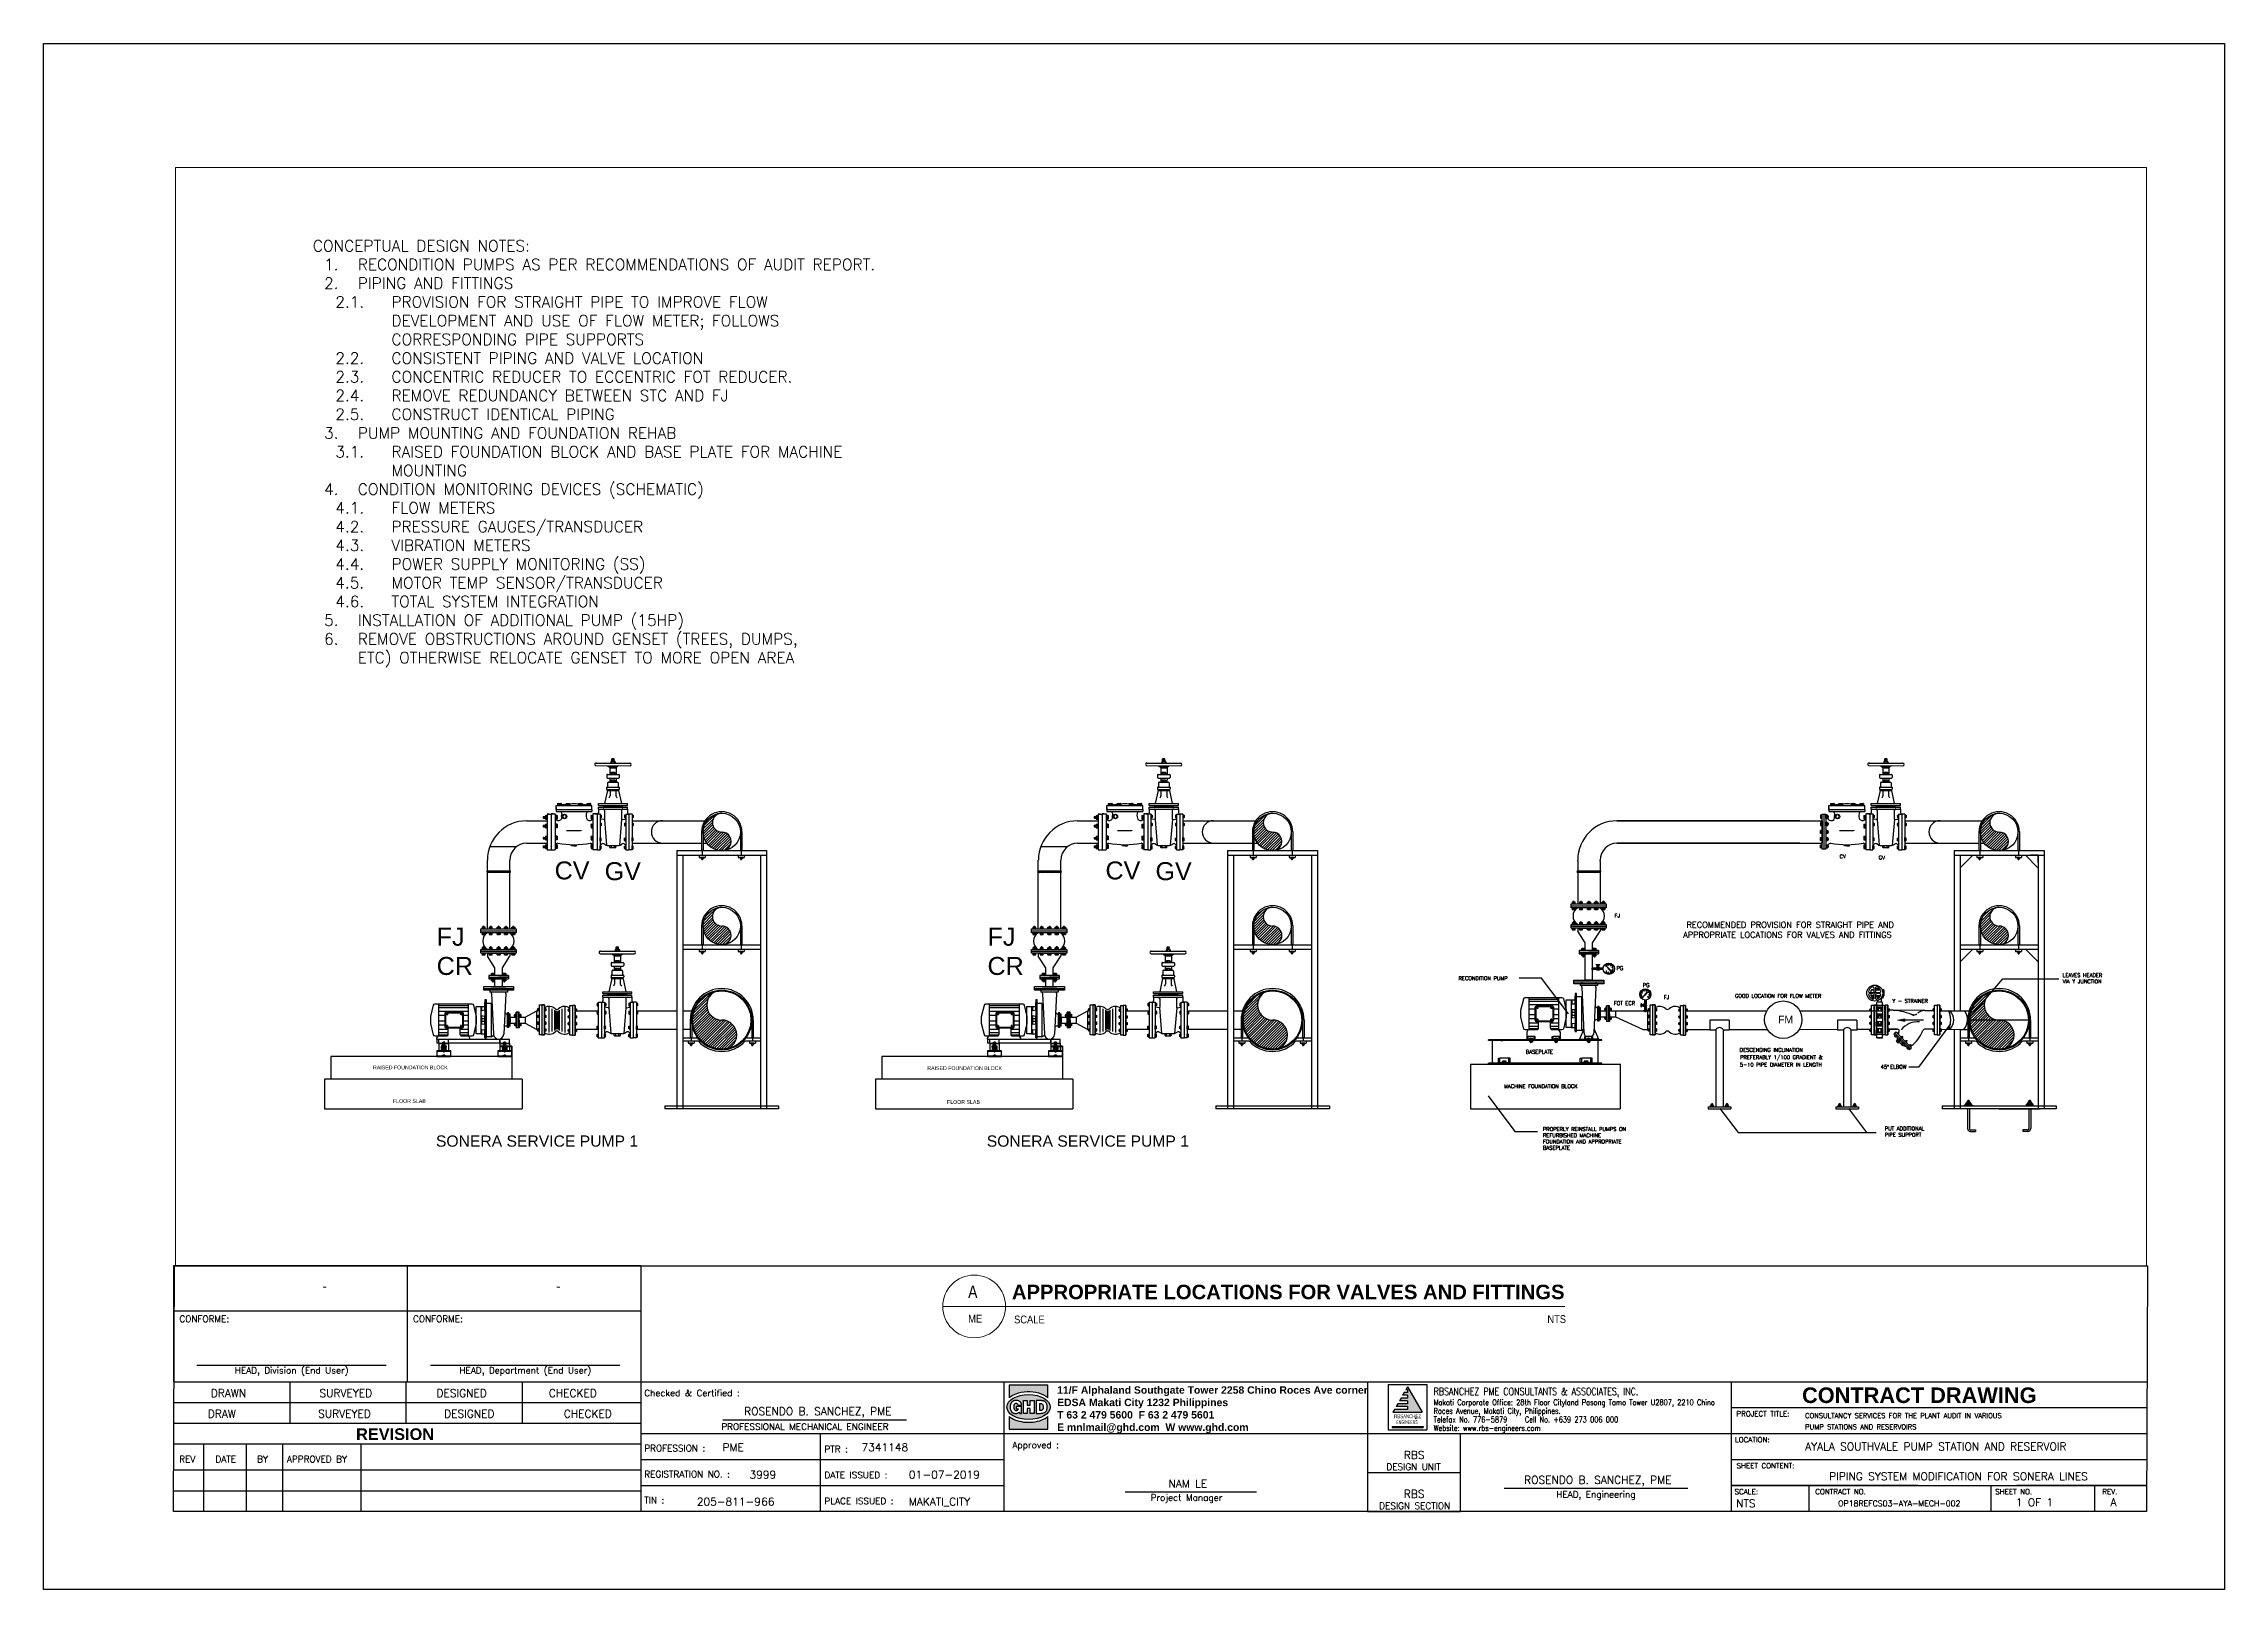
# Paper-space layout 'CONCEPTUAL' of a CAD drawing. Header units: inches, sheet in millimetres. Extents: x 23 to 864, y 4 to 600.
# The model-space entities are those that its viewports show. They can reach past a viewport. Long polylines and large blocks are cut down to what shows.
import ezdxf
from ezdxf.enums import TextEntityAlignment as Align

# ---------------------------------------------------------------- set-up
doc = ezdxf.new("R2010")
doc.units = ezdxf.units.IN
doc.header["$MEASUREMENT"] = 0
doc.linetypes.add('CENTERX2', pattern=[4, 2.5, -0.5, 0.5, -0.5])
doc.layers.get('Defpoints').update_dxf_attribs({"color": 8})
for name, color, linetype in [('71-12459_XREF-T-BLK_A1$0$BORDER', 6, 'Continuous'), ('71-12459_XREF-T-BLK_A1$0$G-25CO', 7, 'Continuous'), ('71-12459_XREF-T-BLK_A1$0$T_BLK_LINE', 1, 'Continuous'), ('71-12459_XREF-T-BLK_A1$0$T_BLK_TXT', 3, 'Continuous'), ('71-12459_XREF-T-BLK_A1$0$T_MWSI-LOGO', 2, 'Continuous'), ('71-12459_XREF-T-BLK_A1$0$TEXT', 3, 'Continuous'), ('G-TX25', 3, 'Continuous'), ('M-TTLB', 7, 'Continuous'), ('OUTSIDE', 253, 'Continuous'), ('RBS-TITLE-BORDER', 7, 'Continuous'), ('text', 3, 'Continuous'), ('TITLE', 7, 'Continuous')]:
    doc.layers.add(name, color=color, linetype=linetype)
doc.layers.add('71-12459_XREF-T-BLK_A1$0$G-152CO', color=7, linetype='Continuous', true_color=0x0065a4)
doc.layers.add('71-12459_XREF-T-BLK_A1$0$G-252CO', color=7, linetype='Continuous', true_color=0xaaaaaa)
doc.layers.add('G-ANNO-TTLB', color=6, linetype='Continuous', lineweight=9)
doc.layers.add('M-HVAC-PIPE-TEXT', color=2, linetype='Continuous', lineweight=25)
doc.styles.add('12', font='', dxfattribs={"height": 175})
doc.styles.add('71-12459_XREF-T-BLK_A1$0$ARIAL', font='arialbd.ttf')
doc.styles.add('71-12459_XREF-T-BLK_A1$0$ROMANT', font='romantic.ttf')
doc.styles.add('71-12459_XREF-T-BLK_A1$0$SIMPLEX', font='simplex.shx')
doc.styles.add('Arial_16', font='arial.ttf', dxfattribs={"width": 0.85, "height": 2.5})
doc.styles.add('Arial_20', font='arial.ttf', dxfattribs={"width": 0.8, "height": 4})
doc.styles.add('RomanS', font='romans.shx', dxfattribs={"width": 0.8})
doc.styles.add('SIMPLEX', font='simplex.shx')
doc.styles.add('SIMS', font='simplex.shx')
doc.styles.get("Standard").update_dxf_attribs({"font": 'arial.ttf'})
doc.styles.get('12').set_extended_font_data('Abadi MT Condensed Light')
doc.dimstyles.get("Standard").update_dxf_attribs({"dimtxt": 0.18, "dimasz": 0.18, "dimexe": 0.18, "dimexo": 0.0625, "dimgap": 0.09, "dimtad": 0, "dimtih": 1, "dimtoh": 1, "dimdec": 4, "dimzin": 0, "dimdsep": 46, "dimtxsty": 'Standard', "dimcen": 0.09, "dimadec": 0, "dimazin": 0, "dimtfac": 1, "dimtdec": 4, "dimtofl": 0, "dimtmove": 0, "dimatfit": 3, "dimfxl": 1, "dimtolj": 1, "dimtzin": 0, "dimarcsym": 0})

psp = doc.layouts.new('CONCEPTUAL')

# ---------------------------------------------------------------- texts
at = {"layer": '71-12459_XREF-T-BLK_A1$0$T_BLK_TXT', "color": 2}
for s, height, style, p in [('-', 3.25, '71-12459_XREF-T-BLK_A1$0$ROMANT', (131.14, 119.09)), ('-', 3.25, '71-12459_XREF-T-BLK_A1$0$ROMANT', (221.25, 119.09)), ('HEAD, Division (End User)', 2.503, '71-12459_XREF-T-BLK_A1$0$SIMPLEX', (118.47, 86.91)), ('HEAD, Department (End User)', 2.503, '71-12459_XREF-T-BLK_A1$0$SIMPLEX', (208.58, 86.91))]:
    psp.add_text(s, height=height, dxfattribs=dict(at, style=style)).set_placement(p, align=Align.CENTER)
at = {"layer": '71-12459_XREF-T-BLK_A1$0$T_BLK_TXT', "color": 2, "style": '71-12459_XREF-T-BLK_A1$0$SIMPLEX'}
for p in [(75.16, 106.74), (165.27, 106.74)]:
    psp.add_text('CONFORME:', height=2.503, dxfattribs=at).set_placement(p)
at = {"layer": '71-12459_XREF-T-BLK_A1$0$T_MWSI-LOGO', "color": 6, "style": '71-12459_XREF-T-BLK_A1$0$ARIAL'}
psp.add_text('CONTRACT DRAWING', height=6.0071, dxfattribs=at).set_placement((700.93, 75.56))
at = {"layer": '71-12459_XREF-T-BLK_A1$0$T_MWSI-LOGO', "color": 2, "style": '71-12459_XREF-T-BLK_A1$0$ARIAL'}
psp.add_text('REVISION', height=4.505, dxfattribs=at).set_placement((158.33, 61.3), align=Align.CENTER)
at = {"layer": '71-12459_XREF-T-BLK_A1$0$T_MWSI-LOGO', "color": 6, "width": 113.8378, "attachment_point": 1, "line_spacing_factor": 0.9, "style": 'RomanS'}
for s, insert, char_height in [('{\\C256;Makati Corporate Office: 28th Floor Cityland Pasong Tamo Tower U2807, 2210 Chino Roces Avenue, Makati City, Philippines.\\PTelefax No. 776-5879^ICell No. +639 273 006 000\\PWebsite: www.rbs-engineers.com}', (558.84, 76.91), 2.2), ('{\\C1;RBSANCHEZ PME CONSULTANTS & ASSOCIATES, INC.}', (558.84, 81.41), 2.8)]:
    psp.add_mtext(s, dxfattribs=dict(at, insert=insert, char_height=char_height))
at = {"layer": '71-12459_XREF-T-BLK_A1$0$TEXT', "style": '71-12459_XREF-T-BLK_A1$0$SIMPLEX'}
for s, height, p in [('DRAWN', 3.004, (87.27, 77.85)), ('SURVEYED', 3.004, (129.21, 77.85)), ('DESIGNED', 3.004, (174.32, 77.85)), ('CHECKED', 3.004, (217.64, 77.85)), ('REV', 2.503, (75.11, 52.67)), ('DATE', 2.503, (89.1, 52.67)), ('BY', 2.503, (105.15, 52.67)), ('APPROVED BY', 2.503, (116.63, 52.67))]:
    psp.add_text(s, height=height, dxfattribs=at).set_placement(p)
at = {"layer": '71-12459_XREF-T-BLK_A1$0$TEXT', "color": 2, "style": '71-12459_XREF-T-BLK_A1$0$SIMPLEX'}
for s, p in [('Checked & Certified :', (254.44, 78.17)), ('PROFESSIONAL MECHANICAL ENGINEER', (284.16, 65.19)), ('PROFESSION :', (254.44, 56.89)), ('PTR :', (323.94, 56.54)), ('Approved :', (396.41, 58.11)), ('REGISTRATION NO. :', (254.44, 46.87)), ('DATE ISSUED :', (323.94, 46.53)), ('TIN :', (254.44, 36.86)), ('PLACE ISSUED :', (323.94, 36.52)), ('Project Manager', (449.7, 37.85))]:
    psp.add_text(s, height=2.503, dxfattribs=at).set_placement(p)
for s, height, p in [('PROJECT TITLE:', 2.0024, (685.84, 70.41)), ('LOCATION:', 2.002, (681.74, 60.4)), ('DESIGN UNIT', 2.503, (551.11, 49.71)), ('SHEET CONTENT:', 2.0024, (686.84, 50.39)), ('SCALE:', 2.002, (679.44, 40.38)), ('CONTRACT NO.', 2.0024, (715.78, 40.38)), ('SHEET NO.', 2.002, (782.56, 40.38)), ('REV.', 2.002, (819.61, 40.38)), ('DESIGN SECTION', 2.503, (551.54, 34.69)), ('HEAD, Engineering', 2.503, (621.43, 39.07))]:
    psp.add_text(s, height=height, dxfattribs=at).set_placement(p, align=Align.CENTER)
at = {"layer": 'G-ANNO-TTLB', "color": 7, "insert": (397.07, 109.28), "char_height": 3.023, "width": 14.1742, "attachment_point": 1, "style": 'Arial_16'}
psp.add_mtext('SCALE', dxfattribs=at)
at = {"layer": 'G-TX25', "char_height": 3, "attachment_point": 2, "style": 'SIMPLEX'}
for s, width, insert in [('ROSENDO B. SANCHEZ, PME', 84.1139, (321.42, 73.9)), ('RBS', 84.1139, (551.31, 56.99)), ('NAM LE', 84.1139, (464, 45.95)), ('ROSENDO B. SANCHEZ, PME', 84.1139, (622.14, 47.43)), ('PIPING SYSTEM MODIFICATION FOR SONERA LINES', 132.0719, (761.26, 48.75)), ('RBS', 84.1139, (551.31, 42.03)), ('1 OF 1', 132.0719, (790.51, 38.79)), ('A', 132.0719, (821.02, 38.81))]:
    psp.add_mtext_dynamic_manual_height_columns(s, width=width, gutter_width=12.5, heights=[0], dxfattribs=dict(at, insert=insert))
at = {"layer": 'M-TTLB'}
for s, height, style, width, p in [('A', 4.84, 'Arial_20', 0.8, (379.33, 116.02)), ('ME', 3.023, 'Arial_16', 0.85, (379.36, 106.55))]:
    psp.add_text(s, height=height, dxfattribs=dict(at, style=style, width=width)).set_placement(p)
at = {"layer": 'M-TTLB', "attachment_point": 1, "line_spacing_factor": 0.941778}
for s, insert, char_height, width, style in [('{\\fArial|b1|i0|c0|p34;APPROPRIATE LOCATIONS FOR VALVES AND FITTINGS}', (396.22, 121.18), 5.5816, 445.0471, 'SIMPLEX'), ('NTS', (602.72, 109.43), 3.023, 13.0292, 'Arial_16')]:
    psp.add_mtext(s, dxfattribs=dict(at, insert=insert, char_height=char_height, width=width, style=style))
at = {"layer": 'RBS-TITLE-BORDER', "color": 2, "style": '12'}
for s, width, p, p2 in [('RBSANCHEZ', 0.799172, (543.61, 69.69), (553.98, 69.69)), ('ENGINEERS', 0.704724, (544.42, 67.45), (552.71, 67.45))]:
    psp.add_text(s, height=1.496, dxfattribs=dict(at, width=width)).set_placement(p, p2, align=Align.FIT)
at = {"layer": 'text', "style": 'SIMPLEX'}
for tag, p, s in [('DRAW', (86.07, 69.91), ''), ('SURVEYED', (128.72, 69.91), ''), ('DESIGNED', (177.31, 69.91), ''), ('CHECKED', (223.42, 69.91), ''), ('PME', (284.57, 57.01), '-'), ('7341148', (338.24, 57.01), '-'), ('3999', (294.99, 46.45), '-'), ('01-07-2019', (356.53, 46.45), '-'), ('205-811-966', (274.77, 36.01), '-'), ('MAKATI_CITY', (356.42, 36.01), '-'), ('NTS', (675.56, 35.39), '-')]:
    psp.add_attdef(tag, p, s, height=3, dxfattribs=at)

msp = doc.modelspace()

# ---------------------------------------------------------------- texts
for s, p in [('CV', (53001, -15065)), ('GV', (53335, -15070)), ('CV', (56680, -15065)), ('GV', (57014, -15070)), ('FJ', (52213, -15508)), ('FJ', (55892, -15508)), ('CR', (52213, -15703)), ('CR', (55892, -15703))]:
    msp.add_text(s, height=120).set_placement(p)
at = {"color": 5, "style": 'RomanS', "width": 0.7}
for s, rotation, p in [('0', 270, (60025, -15646)), ('21', 270, (60026, -15678)), ('3', 270, (60037, -15638)), ('18', 270, (60040, -15685)), ('6', 270, (60054, -15641)), ('15', 270, (60057, -15680)), ('9', 270, (60064, -15653)), ('12', 270, (60065, -15669)), ('3', 360, (60262, -15839)), ('6', 360, (60265, -15822)), ('0', 360, (60270, -15851)), ('9', 360, (60278, -15812)), ('12', 360, (60293, -15811)), ('21', 360, (60302, -15850)), ('15', 360, (60305, -15819)), ('18', 360, (60310, -15836))]:
    msp.add_text(s, height=4.51, rotation=rotation, dxfattribs=at).set_placement(p, align=Align.MIDDLE)
at = {"color": 3}
msp.add_text('FM', height=50, dxfattribs=at).set_placement((61172, -16026))
at = {"attachment_point": 1}
for s, width, insert, char_height in [('RAISED FOUNDATION BLOCK', 606.76, (51788, -16308), 25), ('RAISED FOUNDATION BLOCK', 606.76, (55490, -16313), 25), ('FLOOR SLAB', 284.58, (51921, -16533), 25), ('FLOOR SLAB', 284.58, (55622, -16539), 25), ('SONERA SERVICE PUMP 1', 2703.75, (52208, -16775), 75), ('SONERA SERVICE PUMP 1', 2703.75, (55887, -16775), 75)]:
    msp.add_mtext_dynamic_manual_height_columns(s, width=width, gutter_width=1, heights=[0], dxfattribs=dict(at, insert=insert, char_height=char_height))
at = {"layer": 'M-HVAC-PIPE-TEXT', "color": 3, "style": 'SIMS'}
for s, p in [('GOOD LOCATION FOR FLOW METER', (60885, -15856)), ('5-10 PIPE DIAMETER IN LENGTH', (60917, -16315)), ('DESCENDING INCLINATION', (60916, -16216)), ('PREFERABLY 1/100 GRADIENT &', (60919, -16265))]:
    msp.add_text(s, height=25, dxfattribs=at).set_placement(p)
at = {"layer": 'M-HVAC-PIPE-TEXT', "color": 3, "attachment_point": 1, "style": 'SIMS'}
for s, insert, char_height, width in [('\\A1;CONCEPTUAL DESIGN NOTES:\\P\\pi-225,l300,t300;1.^IRECONDITION PUMPS AS PER RECOMMENDATIONS OF AUDIT REPORT.\\P2.^IPIPING AND FITTINGS\\P\\pi-375,l525,t525,2775;2.1.^IPROVISION FOR STRAIGHT PIPE TO IMPROVE FLOW DEVELOPMENT AND USE OF FLOW METER; FOLLOWS CORRESPONDING PIPE SUPPORTS \\P2.2.^ICONSISTENT PIPING AND VALVE LOCATION\\P2.3.^ICONCENTRIC REDUCER TO ECCENTRIC FOT REDUCER.\\P2.4.^IREMOVE REDUNDANCY BETWEEN STC AND FJ\\P2.5.^ICONSTRUCT IDENTICAL PIPING \\P\\pi-225,l300,t300;3.^IPUMP MOUNTING AND FOUNDATION REHAB\\P\\pi-375,l525,t525,2775;3.1.^IRAISED FOUNDATION BLOCK AND BASE PLATE FOR MACHINE MOUNTING\\P\\pi-225,l300,t300;4.^ICONDITION MONITORING DEVICES (SCHEMATIC)\\P\\pi-375,l525,t525,2775;4.1.^IFLOW METERS\\P4.2.^IPRESSURE GAUGES/TRANSDUCER\\P4.3.^IVIBRATION METERS\\P4.4.^IPOWER SUPPLY MONITORING (SS)\\P4.5.^IMOTOR TEMP SENSOR/TRANSDUCER\\P4.6.^ITOTAL SYSTEM INTEGRATION\\P\\pi-225,l300,t300;5.^IINSTALLATION OF ADDITIONAL PUMP (15HP)\\P6.^IREMOVE OBSTRUCTIONS AROUND GENSET (TREES, DUMPS, ETC) OTHERWISE RELOCATE GENSET TO MORE OPEN AREA', (51386, -10796, -422), 75, 3749.01), ('\\A1;CV', (61583, -14899, -422), 25, 646.03), ('\\A1;GV', (61844, -14907, -422), 25, 646.03), ('\\A1;FJ', (60080, -15294, -422), 25, 249.05), ('\\A1;\\pi28.84482;RECOMMENDED PROVISION FOR STRAIGHT PIPE AND \\P\\pi5.98767;APPROPRIATE LOCATIONS FOR VALVES AND FITTINGS ', (60532, -15348, -422), 40, 1638.64), ('\\A1;\\pi284.12836;RECONDITION PUMP', (58754, -15713, -422), 25, 646.03), ('\\A1;PG', (60093, -15645, -422), 25, 249.05), ('\\A1;LEAVES HEADER\\PVIA Y JUNCTION', (63073, -15692, -422), 25, 364), ('\\A1;PG', (60269, -15759, -422), 25, 249.05), ('\\A1;FJ', (60409, -15839, -422), 25, 249.05), ('\\A1;Y - STRAINER ', (61936, -15864, -422), 25, 646.03), ('\\A1;FOT ECR', (60075, -15879, -422), 25, 249.05), ('\\A1;45{\\A0;\\H0.91667x;°\\fCalibri|b0|i0|c0|p34;\\C0; }ELBOW', (61858, -16304, -422), 25, 281.71), ('\\A1;PROPERLY REINSTALL PUMPS ON REFURBISHED MACHINE \\PFOUNDATION AND APPROPRIATE BASEPLATE', (59602, -16720, -422), 25, 646.03), ('\\A1;PUT ADDITIONAL\\PPIPE SUPPORT', (61885, -16716, -422), 25, 646.03)]:
    msp.add_mtext(s, dxfattribs=dict(at, insert=insert, char_height=char_height, width=width))
at = {"layer": 'M-HVAC-PIPE-TEXT', "color": 3, "char_height": 25, "attachment_point": 1, "style": 'SIMS'}
for s, width, insert in [('BASEPLATE', 258.51, (59488, -16204)), ('MACHINE FOUNDATION BLOCK', 606.76, (59342, -16434))]:
    msp.add_mtext_dynamic_manual_height_columns(s, width=width, gutter_width=1, heights=[0], dxfattribs=dict(at, insert=insert))

# ---------------------------------------------------------------- blocks, each defined once
blk = doc.blocks.new('71-12459_XREF-T-BLK_A1$0$GHD_G_1032')
at = {"layer": '71-12459_XREF-T-BLK_A1$0$G-25CO', "insert": (0, 0), "char_height": 2.25, "width": 100.3017, "attachment_point": 4, "style": '71-12459_XREF-T-BLK_A1$0$ARIAL'}
blk.add_mtext('11/F Alphaland Southgate Tower 2258 Chino Roces Ave corner EDSA Makati City 1232 Philippines\\P{\\fArial|b1|i0|c0|p34;T }63 2 479 5600  {\\fArial|b1|i0|c0|p34;F} 63 2 479 5601\\P{\\fArial|b1|i0|c0|p34;E} mnlmail@ghd.com  {\\fArial|b1|i0|c0|p34;W} www.ghd.com', dxfattribs=at)
blk = doc.blocks.new('71-12459_XREF-T-BLK_A1$0$PROJ_INFO')
at = {"layer": '71-12459_XREF-T-BLK_A1$0$TEXT', "style": '71-12459_XREF-T-BLK_A1$0$SIMPLEX'}
for tag, p in [('PROJ_TITL1', (-138.93, 38.01)), ('PROJ_TITL2', (-138.93, 33.43)), ('LOC', (-138.93, 25.83)), ('CONT_NO', (-125.49, 2.11))]:
    blk.add_attdef(tag, p, '', height=3.17, dxfattribs=at)

# ---------------------------------------------------------------- hatches: boundary and pattern name
h = msp.add_hatch()
h.set_pattern_fill('ANSI31', color=256, scale=100)
h.set_pattern_definition([(45, (-45603.077, -21163.064), (-8.8388348, 8.8388348), [])])
h.paths.add_polyline_path([(54160, -16194, 0.797671), (54117, -16004, -0.797806), (54074, -15814, 0.350006), (53922, -16004, 0.481449)])
h.paths.add_polyline_path([(54117, -15251, 0.414214), (53992, -15376, 0.414229), (54117, -15501, 0.999922), (54117, -15376, -1.000026)])
h.paths.add_polyline_path([(54117, -14873, 0.999917), (54117, -14748, -1), (54117, -14623, 0.414214), (53992, -14748, 0.414238)])
h = msp.add_hatch()
h.set_pattern_fill('ANSI31', color=256, scale=100)
h.set_pattern_definition([(45, (-41923.978, -21163.064), (-8.8388348, 8.8388348), [])])
h.paths.add_polyline_path([(57839, -16194, 0.797671), (57796, -16004, -0.797806), (57753, -15814, 0.350006), (57601, -16004, 0.481449)])
h.paths.add_polyline_path([(57796, -15251, 0.414214), (57671, -15376, 0.414229), (57796, -15501, 0.999922), (57796, -15376, -1.000026)])
h.paths.add_polyline_path([(57796, -14873, 0.999917), (57796, -14748, -1), (57796, -14623, 0.414214), (57671, -14748, 0.414238)])
h = msp.add_hatch()
h.set_pattern_fill('ANSI31', color=256, scale=100)
h.set_pattern_definition([(45, (-37071.097, -21163.08), (-8.8388348, 8.8388348), [])])
h.paths.add_polyline_path([(62692, -16194, 0.797755), (62649, -16004, -0.797722), (62606, -15814, 0.350006), (62454, -16004, 0.481449)])
h.paths.add_polyline_path([(62649, -15251, 0.414214), (62524, -15376, 0.414214), (62649, -15501, 1), (62649, -15376, -1)])
h.paths.add_polyline_path([(62649, -14873, 1), (62649, -14748, -1), (62649, -14623, 0.414214), (62524, -14748, 0.414214)])
h = msp.add_hatch()
h.set_pattern_fill('DOTS', color=5, scale=24.417891, angle=180, style=0)
h.set_pattern_definition([(360, (36030.9349, 2427.9772), (0.76305911, -1.526118215), [0, -1.526118215])])
h.paths.add_polyline_path([(62018, -15996), (61973, -16004), (62018, -16013)])

# ---------------------------------------------------------------- linework, layer by layer
at = {"linetype": 'Continuous'}
for p, q in [((53385, -14259), (53383, -14260)), ((53383, -14276), (53383, -14260)), ((53384, -14261), (53398, -14262)), ((53384, -14262), (53398, -14264)), ((53384, -14264), (53398, -14266)), ((53384, -14266), (53398, -14268)), ((53384, -14268), (53398, -14270)), ((53384, -14270), (53398, -14271)), ((53384, -14271), (53398, -14273)), ((53384, -14273), (53398, -14275)), ((53398, -14260), (53385, -14259)), ((53385, -14259), (53396, -14259)), ((53396, -14259), (53398, -14260)), ((53398, -14276), (53398, -14260)), ((57064, -14259), (57062, -14260)), ((57062, -14276), (57062, -14260)), ((57063, -14261), (57077, -14262)), ((57063, -14262), (57077, -14264)), ((57063, -14264), (57077, -14266)), ((57063, -14266), (57077, -14268)), ((57063, -14268), (57077, -14270)), ((57063, -14270), (57077, -14271)), ((57063, -14271), (57077, -14273)), ((57063, -14273), (57077, -14275)), ((57077, -14260), (57064, -14259)), ((57064, -14259), (57075, -14259)), ((57075, -14259), (57077, -14260)), ((57077, -14276), (57077, -14260)), ((53278, -14288), (53503, -14288)), ((53278, -14305), (53503, -14306)), ((53349, -14368), (53349, -14384)), ((53353, -14364), (53429, -14364)), ((53353, -14388), (53429, -14388)), ((53354, -14306), (53361, -14312)), ((53361, -14312), (53421, -14312)), ((53361, -14415), (53420, -14415)), ((53367, -14316), (53367, -14312)), ((53370, -14319), (53367, -14316)), ((53370, -14319), (53411, -14319)), ((53370, -14319), (53370, -14364)), ((53370, -14388), (53370, -14415)), ((53409, -14363), (53372, -14363)), ((53372, -14363), (53372, -14364)), ((53409, -14414), (53372, -14414)), ((53372, -14414), (53372, -14415)), ((53377, -14316), (53374, -14319)), ((53379, -14276), (53376, -14279)), ((53376, -14279), (53376, -14288)), ((53379, -14352), (53376, -14354)), ((53376, -14354), (53376, -14363)), ((53379, -14403), (53376, -14405)), ((53376, -14405), (53376, -14414)), ((53377, -14316), (53377, -14312)), ((53377, -14316), (53380, -14319)), ((53403, -14276), (53379, -14276)), ((53403, -14352), (53379, -14352)), ((53403, -14403), (53379, -14403)), ((53384, -14279), (53382, -14276)), ((53384, -14354), (53382, -14352)), ((53384, -14405), (53382, -14403)), ((53384, -14275), (53395, -14276)), ((53384, -14279), (53387, -14276)), ((53384, -14279), (53384, -14288)), ((53384, -14354), (53387, -14352)), ((53384, -14354), (53384, -14363)), ((53384, -14405), (53387, -14403)), ((53384, -14405), (53384, -14414)), ((53397, -14279), (53395, -14276)), ((53397, -14354), (53395, -14352)), ((53397, -14405), (53395, -14403)), ((53397, -14279), (53400, -14276)), ((53397, -14279), (53397, -14288)), ((53397, -14354), (53400, -14352)), ((53397, -14354), (53397, -14363)), ((53397, -14405), (53399, -14403)), ((53397, -14405), (53397, -14414)), ((53405, -14316), (53402, -14319)), ((53405, -14279), (53403, -14276)), ((53405, -14354), (53403, -14352)), ((53405, -14405), (53403, -14403)), ((53405, -14279), (53405, -14288)), ((53405, -14316), (53405, -14312)), ((53405, -14316), (53408, -14319)), ((53405, -14354), (53405, -14363)), ((53405, -14405), (53405, -14414)), ((53409, -14363), (53409, -14364)), ((53409, -14414), (53409, -14415)), ((53411, -14319), (53414, -14316)), ((53411, -14319), (53411, -14364)), ((53411, -14388), (53411, -14415)), ((53414, -14316), (53414, -14312)), ((53427, -14306), (53421, -14312)), ((53433, -14368), (53433, -14384)), ((56957, -14288), (57182, -14288)), ((56957, -14305), (57182, -14306)), ((57028, -14368), (57028, -14384)), ((57032, -14364), (57108, -14364)), ((57032, -14388), (57108, -14388)), ((57033, -14306), (57040, -14312)), ((57040, -14312), (57100, -14312)), ((57040, -14415), (57099, -14415)), ((57046, -14316), (57046, -14312)), ((57049, -14319), (57046, -14316)), ((57049, -14319), (57091, -14319)), ((57049, -14319), (57049, -14364)), ((57049, -14388), (57049, -14415)), ((57088, -14363), (57052, -14363)), ((57052, -14363), (57052, -14364)), ((57088, -14414), (57052, -14414)), ((57052, -14414), (57052, -14415)), ((57056, -14316), (57053, -14319)), ((57058, -14352), (57055, -14354)), ((57055, -14354), (57055, -14363)), ((57058, -14403), (57055, -14405)), ((57055, -14405), (57055, -14414)), ((57058, -14276), (57056, -14279)), ((57056, -14279), (57056, -14288)), ((57056, -14316), (57056, -14312)), ((57056, -14316), (57059, -14319)), ((57082, -14276), (57058, -14276)), ((57082, -14352), (57058, -14352)), ((57082, -14403), (57058, -14403)), ((57063, -14279), (57061, -14276)), ((57063, -14354), (57061, -14352)), ((57063, -14405), (57061, -14403)), ((57063, -14275), (57074, -14276)), ((57063, -14279), (57066, -14276)), ((57063, -14279), (57063, -14288)), ((57063, -14354), (57066, -14352)), ((57063, -14354), (57063, -14363)), ((57063, -14405), (57066, -14403)), ((57063, -14405), (57063, -14414)), ((57076, -14279), (57074, -14276)), ((57076, -14354), (57074, -14352)), ((57076, -14405), (57074, -14403)), ((57076, -14279), (57079, -14276)), ((57076, -14279), (57076, -14288)), ((57076, -14354), (57079, -14352)), ((57076, -14354), (57076, -14363)), ((57076, -14405), (57079, -14403)), ((57076, -14405), (57076, -14414)), ((57084, -14316), (57081, -14319)), ((57084, -14279), (57082, -14276)), ((57084, -14354), (57082, -14352)), ((57084, -14405), (57082, -14403)), ((57084, -14279), (57084, -14288)), ((57084, -14316), (57084, -14312)), ((57084, -14316), (57087, -14319)), ((57084, -14354), (57084, -14363)), ((57084, -14405), (57084, -14414)), ((57088, -14363), (57088, -14364)), ((57088, -14414), (57088, -14415)), ((57091, -14388), (57090, -14415)), ((57091, -14319), (57094, -14316)), ((57091, -14319), (57091, -14364)), ((57094, -14316), (57094, -14312)), ((57106, -14306), (57100, -14312)), ((57112, -14368), (57112, -14384)), ((53293, -14559), (53488, -14559)), ((53293, -14571), (53293, -14559)), ((53353, -14471), (53334, -14559)), ((53348, -14452), (53348, -14460)), ((53352, -14468), (53429, -14468)), ((53353, -14448), (53428, -14448)), ((53353, -14464), (53428, -14464)), ((53353, -14471), (53428, -14471)), ((53355, -14421), (53355, -14446)), ((53368, -14516), (53363, -14521)), ((53371, -14471), (53371, -14507)), ((53410, -14471), (53410, -14507)), ((53413, -14516), (53418, -14521)), ((53426, -14421), (53426, -14446)), ((53428, -14471), (53447, -14559)), ((53433, -14452), (53433, -14460)), ((53488, -14571), (53488, -14559)), ((56972, -14559), (57167, -14559)), ((56972, -14571), (56972, -14559)), ((57032, -14471), (57013, -14559)), ((57028, -14452), (57028, -14460)), ((57032, -14448), (57108, -14448)), ((57032, -14464), (57108, -14464)), ((57032, -14468), (57108, -14468)), ((57032, -14471), (57108, -14471)), ((57034, -14421), (57034, -14446)), ((57047, -14516), (57043, -14521)), ((57050, -14471), (57050, -14507)), ((57089, -14471), (57089, -14507)), ((57092, -14516), (57097, -14521)), ((57105, -14421), (57105, -14446)), ((57108, -14471), (57126, -14559)), ((57112, -14452), (57112, -14460)), ((57167, -14571), (57167, -14559)), ((53284, -14628), (53284, -14868)), ((53284, -14628), (53284, -14868)), ((53284, -14628), (53305, -14628)), ((53293, -14571), (53488, -14571)), ((53293, -14583), (53488, -14583)), ((53293, -14595), (53293, -14583)), ((53293, -14595), (53488, -14595)), ((53293, -14595), (53293, -14620)), ((53305, -14628), (53305, -14868)), ((53305, -14633), (53305, -14656)), ((53305, -14633), (53305, -14633)), ((53311, -14635), (53305, -14635)), ((53311, -14640), (53305, -14640)), ((53311, -14649), (53305, -14649)), ((53311, -14654), (53305, -14654)), ((53305, -14656), (53305, -14656)), ((53305, -14687), (53305, -14710)), ((53305, -14687), (53305, -14687)), ((53311, -14689), (53305, -14689)), ((53311, -14694), (53305, -14694)), ((53311, -14703), (53305, -14703)), ((53311, -14708), (53305, -14708)), ((53305, -14710), (53305, -14710)), ((53330, -14666), (53308, -14662)), ((53311, -14635), (53312, -14637)), ((53311, -14640), (53312, -14639)), ((53311, -14640), (53312, -14642)), ((53311, -14649), (53312, -14647)), ((53311, -14649), (53312, -14650)), ((53312, -14652), (53311, -14654)), ((53311, -14689), (53312, -14691)), ((53311, -14694), (53312, -14693)), ((53311, -14694), (53312, -14696)), ((53311, -14703), (53312, -14701)), ((53311, -14703), (53312, -14704)), ((53312, -14706), (53311, -14708)), ((53312, -14637), (53312, -14652)), ((53312, -14691), (53312, -14706)), ((53328, -14577), (53453, -14577)), ((53333, -14665), (53347, -14837)), ((53334, -14604), (53334, -14662)), ((53448, -14665), (53434, -14837)), ((53447, -14604), (53447, -14663)), ((53451, -14666), (53473, -14662)), ((53470, -14636), (53468, -14637)), ((53468, -14637), (53468, -14652)), ((53470, -14641), (53468, -14639)), ((53470, -14641), (53468, -14642)), ((53470, -14649), (53468, -14647)), ((53470, -14649), (53468, -14650)), ((53468, -14652), (53470, -14654)), ((53470, -14690), (53468, -14691)), ((53468, -14691), (53468, -14706)), ((53470, -14695), (53468, -14693)), ((53470, -14695), (53468, -14696)), ((53470, -14703), (53468, -14701)), ((53470, -14703), (53468, -14704)), ((53468, -14706), (53470, -14708)), ((53470, -14636), (53475, -14636)), ((53470, -14641), (53475, -14641)), ((53470, -14649), (53475, -14649)), ((53470, -14654), (53475, -14654)), ((53470, -14690), (53475, -14690)), ((53470, -14695), (53475, -14695)), ((53470, -14703), (53475, -14703)), ((53470, -14708), (53475, -14708)), ((53475, -14633), (53475, -14656)), ((53475, -14656), (53476, -14656)), ((53475, -14687), (53475, -14710)), ((53475, -14687), (53476, -14687)), ((53475, -14710), (53476, -14710)), ((53476, -14629), (53476, -14868)), ((53476, -14629), (53497, -14629)), ((53475, -14633), (53476, -14633)), ((53488, -14595), (53488, -14583)), ((53488, -14595), (53488, -14620)), ((53497, -14629), (53497, -14868)), ((53497, -14629), (53497, -14868)), ((53518, -14629), (53497, -14629)), ((53518, -14629), (53518, -14868)), ((53518, -14633), (53518, -14633)), ((53518, -14633), (53518, -14656)), ((53524, -14636), (53518, -14636)), ((53524, -14641), (53518, -14641)), ((53524, -14649), (53518, -14649)), ((53524, -14654), (53518, -14654)), ((53518, -14656), (53518, -14656)), ((53518, -14687), (53518, -14710)), ((53518, -14687), (53518, -14687)), ((53524, -14690), (53518, -14690)), ((53524, -14695), (53518, -14695)), ((53524, -14703), (53518, -14703)), ((53524, -14708), (53518, -14708)), ((53518, -14710), (53518, -14710)), ((53524, -14636), (53526, -14637)), ((53524, -14641), (53526, -14639)), ((53524, -14641), (53526, -14642)), ((53524, -14649), (53526, -14647)), ((53524, -14649), (53526, -14650)), ((53526, -14652), (53524, -14654)), ((53524, -14690), (53525, -14691)), ((53524, -14695), (53525, -14693)), ((53524, -14695), (53525, -14696)), ((53524, -14703), (53525, -14701)), ((53524, -14703), (53525, -14704)), ((53525, -14706), (53524, -14708)), ((53525, -14691), (53525, -14706)), ((53526, -14637), (53526, -14652)), ((56963, -14628), (56963, -14868)), ((56963, -14628), (56963, -14868)), ((56963, -14628), (56984, -14628)), ((56972, -14571), (57167, -14571)), ((56972, -14583), (57167, -14583)), ((56972, -14595), (56972, -14583)), ((56972, -14595), (57167, -14595)), ((56972, -14595), (56972, -14620)), ((56984, -14628), (56984, -14868)), ((56984, -14633), (56984, -14656)), ((56984, -14633), (56984, -14633)), ((56990, -14635), (56984, -14635)), ((56990, -14640), (56984, -14640)), ((56990, -14649), (56984, -14649)), ((56990, -14654), (56984, -14654)), ((56984, -14656), (56984, -14656)), ((56984, -14687), (56984, -14710)), ((56984, -14687), (56984, -14687)), ((56990, -14689), (56984, -14689)), ((56990, -14694), (56984, -14694)), ((56990, -14703), (56984, -14703)), ((56990, -14708), (56984, -14708)), ((56984, -14710), (56984, -14710)), ((57009, -14666), (56987, -14662)), ((56990, -14635), (56992, -14637)), ((56990, -14640), (56992, -14639)), ((56990, -14640), (56992, -14642)), ((56990, -14649), (56992, -14647)), ((56990, -14649), (56992, -14650)), ((56992, -14652), (56990, -14654)), ((56990, -14689), (56992, -14691)), ((56990, -14694), (56992, -14693)), ((56990, -14694), (56992, -14696)), ((56990, -14703), (56992, -14701)), ((56990, -14703), (56992, -14704)), ((56992, -14706), (56990, -14708)), ((56992, -14637), (56992, -14652)), ((56992, -14691), (56992, -14706)), ((57007, -14577), (57132, -14577)), ((57012, -14665), (57026, -14837)), ((57013, -14604), (57013, -14662)), ((57127, -14665), (57113, -14837)), ((57126, -14604), (57126, -14663)), ((57130, -14666), (57152, -14662)), ((57149, -14636), (57147, -14637)), ((57147, -14637), (57147, -14652)), ((57149, -14641), (57147, -14639)), ((57149, -14641), (57147, -14642)), ((57149, -14649), (57147, -14647)), ((57149, -14649), (57147, -14650)), ((57147, -14652), (57149, -14654)), ((57149, -14690), (57147, -14691)), ((57147, -14691), (57147, -14706)), ((57149, -14695), (57147, -14693)), ((57149, -14695), (57147, -14696)), ((57149, -14703), (57147, -14701)), ((57149, -14703), (57147, -14704)), ((57147, -14706), (57149, -14708)), ((57149, -14636), (57155, -14636)), ((57149, -14641), (57155, -14641)), ((57149, -14649), (57155, -14649)), ((57149, -14654), (57155, -14654)), ((57149, -14690), (57155, -14690)), ((57149, -14695), (57155, -14695)), ((57149, -14703), (57155, -14703)), ((57149, -14708), (57155, -14708)), ((57155, -14629), (57155, -14868)), ((57155, -14629), (57176, -14629)), ((57155, -14633), (57155, -14633)), ((57155, -14633), (57155, -14656)), ((57155, -14656), (57155, -14656)), ((57155, -14687), (57155, -14710)), ((57155, -14687), (57155, -14687)), ((57155, -14710), (57155, -14710)), ((57167, -14595), (57167, -14583)), ((57167, -14595), (57167, -14620)), ((57176, -14629), (57176, -14868)), ((57176, -14629), (57176, -14868)), ((57197, -14629), (57176, -14629)), ((57197, -14629), (57197, -14868)), ((57197, -14633), (57197, -14633)), ((57197, -14633), (57197, -14656)), ((57203, -14636), (57197, -14636)), ((57203, -14641), (57197, -14641)), ((57203, -14649), (57197, -14649)), ((57203, -14654), (57197, -14654)), ((57197, -14656), (57197, -14656)), ((57197, -14687), (57197, -14710)), ((57197, -14687), (57197, -14687)), ((57203, -14690), (57197, -14690)), ((57203, -14695), (57197, -14695)), ((57203, -14703), (57197, -14703)), ((57203, -14708), (57197, -14708)), ((57197, -14710), (57197, -14710)), ((57203, -14636), (57205, -14637)), ((57203, -14641), (57205, -14639)), ((57203, -14641), (57205, -14642)), ((57203, -14649), (57205, -14647)), ((57203, -14649), (57205, -14650)), ((57205, -14652), (57203, -14654)), ((57203, -14690), (57205, -14691)), ((57203, -14695), (57205, -14693)), ((57203, -14695), (57205, -14696)), ((57203, -14703), (57205, -14701)), ((57203, -14703), (57205, -14704)), ((57205, -14706), (57203, -14708)), ((57205, -14637), (57205, -14652)), ((57205, -14691), (57205, -14706)), ((53305, -14809), (53305, -14786)), ((53305, -14786), (53305, -14786)), ((53311, -14789), (53305, -14789)), ((53311, -14794), (53305, -14794)), ((53311, -14802), (53305, -14802)), ((53311, -14807), (53305, -14807)), ((53305, -14809), (53305, -14809)), ((53312, -14831), (53305, -14838)), ((53305, -14863), (53305, -14840)), ((53305, -14840), (53305, -14840)), ((53311, -14843), (53305, -14843)), ((53311, -14848), (53305, -14848)), ((53311, -14856), (53305, -14856)), ((53312, -14790), (53311, -14789)), ((53311, -14794), (53312, -14792)), ((53311, -14794), (53312, -14795)), ((53311, -14802), (53312, -14800)), ((53311, -14802), (53312, -14803)), ((53311, -14807), (53312, -14805)), ((53312, -14844), (53311, -14843)), ((53311, -14848), (53312, -14846)), ((53311, -14848), (53312, -14849)), ((53311, -14856), (53312, -14854)), ((53311, -14856), (53312, -14857)), ((53312, -14805), (53312, -14790)), ((53312, -14859), (53312, -14844)), ((53342, -14836), (53330, -14828)), ((53352, -14838), (53428, -14838)), ((53370, -14852), (53370, -14838)), ((53370, -14852), (53373, -14855)), ((53407, -14855), (53373, -14855)), ((53380, -14852), (53377, -14855)), ((53380, -14852), (53380, -14838)), ((53380, -14852), (53383, -14855)), ((53401, -14852), (53398, -14855)), ((53401, -14852), (53401, -14838)), ((53401, -14852), (53404, -14855)), ((53410, -14852), (53407, -14855)), ((53410, -14852), (53410, -14838)), ((53438, -14836), (53450, -14829)), ((53468, -14790), (53470, -14789)), ((53468, -14805), (53468, -14790)), ((53470, -14794), (53468, -14792)), ((53470, -14794), (53468, -14795)), ((53470, -14802), (53468, -14800)), ((53470, -14802), (53468, -14804)), ((53470, -14807), (53468, -14805)), ((53468, -14844), (53470, -14843)), ((53468, -14859), (53468, -14844)), ((53470, -14848), (53468, -14846)), ((53470, -14848), (53468, -14849)), ((53470, -14856), (53468, -14854)), ((53470, -14856), (53468, -14858)), ((53469, -14831), (53476, -14838)), ((53470, -14789), (53475, -14789)), ((53470, -14794), (53475, -14794)), ((53470, -14802), (53475, -14802)), ((53470, -14807), (53475, -14807)), ((53470, -14843), (53475, -14843)), ((53470, -14848), (53475, -14848)), ((53470, -14856), (53475, -14856)), ((53475, -14786), (53476, -14786)), ((53475, -14810), (53475, -14786)), ((53475, -14810), (53476, -14810)), ((53475, -14840), (53476, -14840)), ((53475, -14864), (53475, -14840)), ((53518, -14786), (53518, -14786)), ((53518, -14810), (53518, -14786)), ((53524, -14789), (53518, -14789)), ((53524, -14794), (53518, -14794)), ((53524, -14802), (53518, -14802)), ((53524, -14807), (53518, -14807)), ((53518, -14810), (53518, -14810)), ((53518, -14864), (53518, -14840)), ((53518, -14840), (53518, -14840)), ((53524, -14843), (53518, -14843)), ((53524, -14848), (53518, -14848)), ((53524, -14856), (53518, -14856)), ((53525, -14790), (53524, -14789)), ((53524, -14794), (53525, -14792)), ((53524, -14794), (53525, -14795)), ((53524, -14802), (53525, -14801)), ((53524, -14802), (53525, -14804)), ((53524, -14807), (53525, -14806)), ((53525, -14844), (53524, -14843)), ((53524, -14848), (53525, -14846)), ((53524, -14848), (53525, -14849)), ((53524, -14856), (53525, -14855)), ((53524, -14856), (53525, -14858)), ((53525, -14806), (53525, -14790)), ((53525, -14860), (53525, -14844)), ((56984, -14809), (56984, -14786)), ((56984, -14786), (56984, -14786)), ((56990, -14789), (56984, -14789)), ((56990, -14794), (56984, -14794)), ((56990, -14802), (56984, -14802)), ((56990, -14807), (56984, -14807)), ((56984, -14809), (56984, -14809)), ((56991, -14831), (56984, -14838)), ((56984, -14863), (56984, -14840)), ((56984, -14840), (56984, -14840)), ((56990, -14843), (56984, -14843)), ((56990, -14848), (56984, -14848)), ((56990, -14856), (56984, -14856)), ((56991, -14790), (56990, -14789)), ((56990, -14794), (56991, -14792)), ((56990, -14794), (56991, -14795)), ((56990, -14802), (56991, -14800)), ((56990, -14802), (56991, -14803)), ((56990, -14807), (56991, -14805)), ((56991, -14844), (56990, -14843)), ((56990, -14848), (56991, -14846)), ((56990, -14848), (56991, -14849)), ((56990, -14856), (56991, -14854)), ((56990, -14856), (56991, -14857)), ((56991, -14805), (56991, -14790)), ((56991, -14859), (56991, -14844)), ((57022, -14836), (57009, -14828)), ((57032, -14838), (57107, -14838)), ((57049, -14852), (57049, -14838)), ((57049, -14852), (57052, -14855)), ((57087, -14855), (57052, -14855)), ((57059, -14852), (57056, -14855)), ((57059, -14852), (57059, -14838)), ((57059, -14852), (57062, -14855)), ((57080, -14852), (57077, -14855)), ((57080, -14852), (57080, -14838)), ((57080, -14852), (57083, -14855)), ((57090, -14852), (57087, -14855)), ((57090, -14852), (57090, -14838)), ((57117, -14836), (57129, -14829)), ((57147, -14790), (57149, -14789)), ((57147, -14805), (57147, -14790)), ((57149, -14794), (57147, -14792)), ((57149, -14794), (57147, -14795)), ((57149, -14802), (57147, -14800)), ((57149, -14802), (57147, -14804)), ((57149, -14807), (57147, -14805)), ((57147, -14844), (57149, -14843)), ((57147, -14859), (57147, -14844)), ((57149, -14848), (57147, -14846)), ((57149, -14848), (57147, -14849)), ((57149, -14856), (57147, -14854)), ((57149, -14856), (57147, -14858)), ((57148, -14831), (57155, -14838)), ((57149, -14789), (57154, -14789)), ((57149, -14794), (57154, -14794)), ((57149, -14802), (57154, -14802)), ((57149, -14807), (57154, -14807)), ((57149, -14843), (57154, -14843)), ((57149, -14848), (57154, -14848)), ((57149, -14856), (57154, -14856)), ((57154, -14786), (57155, -14786)), ((57154, -14810), (57154, -14786)), ((57154, -14810), (57155, -14810)), ((57154, -14840), (57155, -14840)), ((57154, -14864), (57154, -14840)), ((57197, -14786), (57197, -14786)), ((57197, -14810), (57197, -14786)), ((57203, -14789), (57197, -14789)), ((57203, -14794), (57197, -14794)), ((57203, -14802), (57197, -14802)), ((57203, -14807), (57197, -14807)), ((57197, -14810), (57197, -14810)), ((57197, -14864), (57197, -14840)), ((57197, -14840), (57197, -14840)), ((57203, -14843), (57197, -14843)), ((57203, -14848), (57197, -14848)), ((57203, -14856), (57197, -14856)), ((57205, -14790), (57203, -14789)), ((57203, -14794), (57205, -14792)), ((57203, -14794), (57205, -14795)), ((57203, -14802), (57205, -14801)), ((57203, -14802), (57205, -14804)), ((57203, -14807), (57205, -14806)), ((57204, -14844), (57203, -14843)), ((57203, -14848), (57204, -14846)), ((57203, -14848), (57204, -14849)), ((57203, -14856), (57204, -14855)), ((57203, -14856), (57204, -14858)), ((57204, -14860), (57204, -14844)), ((57205, -14806), (57205, -14790)), ((53284, -14868), (53305, -14868)), ((53311, -14861), (53305, -14861)), ((53305, -14863), (53305, -14863)), ((53311, -14861), (53312, -14859)), ((53470, -14861), (53468, -14859)), ((53470, -14861), (53475, -14861)), ((53475, -14864), (53476, -14864)), ((53476, -14868), (53497, -14868)), ((53518, -14868), (53497, -14868)), ((53524, -14861), (53518, -14861)), ((53518, -14864), (53518, -14864)), ((53524, -14861), (53525, -14860)), ((56963, -14868), (56984, -14868)), ((56990, -14861), (56984, -14861)), ((56984, -14863), (56984, -14863)), ((56990, -14861), (56991, -14859)), ((57149, -14861), (57147, -14859)), ((57149, -14861), (57154, -14861)), ((57154, -14864), (57155, -14864)), ((57155, -14868), (57176, -14868)), ((57197, -14868), (57176, -14868)), ((57203, -14861), (57197, -14861)), ((57197, -14864), (57197, -14864)), ((57203, -14861), (57204, -14860)), ((52547, -15014), (52552, -15009)), ((52559, -15019), (52569, -15009)), ((52577, -15019), (52587, -15009)), ((52595, -15019), (52605, -15009)), ((52612, -15019), (52622, -15009)), ((52630, -15019), (52640, -15009)), ((52648, -15019), (52658, -15009)), ((52665, -15019), (52675, -15009)), ((52683, -15019), (52693, -15009)), ((52701, -15019), (52707, -15013)), ((56226, -15014), (56231, -15009)), ((56238, -15019), (56248, -15009)), ((56256, -15019), (56266, -15009)), ((56274, -15019), (56284, -15009)), ((56291, -15019), (56301, -15009)), ((56309, -15019), (56319, -15009)), ((56327, -15019), (56337, -15009)), ((56344, -15019), (56354, -15009)), ((56362, -15019), (56372, -15009)), ((56380, -15019), (56386, -15013)), ((52508, -15409), (52743, -15409)), ((52538, -15394), (52513, -15394)), ((52513, -15396), (52513, -15394)), ((52538, -15396), (52513, -15396)), ((52538, -15421), (52513, -15421)), ((52513, -15421), (52513, -15423)), ((52538, -15423), (52513, -15423)), ((52516, -15385), (52516, -15385)), ((52535, -15385), (52516, -15385)), ((52516, -15385), (52516, -15393)), ((52516, -15393), (52516, -15394)), ((52516, -15394), (52535, -15394)), ((52516, -15424), (52516, -15423)), ((52516, -15424), (52516, -15432)), ((52516, -15432), (52516, -15433)), ((52516, -15433), (52535, -15433)), ((52522, -15380), (52522, -15385)), ((52522, -15386), (52522, -15393)), ((52522, -15423), (52522, -15431)), ((52523, -15379), (52528, -15379)), ((52529, -15385), (52529, -15380)), ((52529, -15393), (52529, -15386)), ((52529, -15431), (52529, -15423)), ((52536, -15385), (52535, -15385)), ((52535, -15394), (52536, -15393)), ((52536, -15424), (52535, -15423)), ((52535, -15433), (52536, -15432)), ((52536, -15393), (52536, -15385)), ((52536, -15432), (52536, -15424)), ((52538, -15396), (52538, -15394)), ((52538, -15421), (52538, -15423)), ((52562, -15396), (52562, -15394)), ((52587, -15394), (52562, -15394)), ((52587, -15396), (52562, -15396)), ((52562, -15421), (52562, -15423)), ((52587, -15421), (52562, -15421)), ((52587, -15423), (52562, -15423)), ((52564, -15385), (52564, -15393)), ((52564, -15385), (52565, -15385)), ((52564, -15393), (52565, -15394)), ((52564, -15424), (52565, -15423)), ((52564, -15424), (52564, -15432)), ((52564, -15432), (52565, -15433)), ((52584, -15385), (52565, -15385)), ((52565, -15394), (52584, -15394)), ((52565, -15433), (52584, -15433)), ((52571, -15380), (52571, -15385)), ((52571, -15386), (52571, -15393)), ((52571, -15423), (52571, -15431)), ((52572, -15379), (52577, -15379)), ((52578, -15385), (52578, -15380)), ((52578, -15393), (52578, -15386)), ((52578, -15431), (52578, -15423)), ((52584, -15393), (52584, -15385)), ((52584, -15385), (52584, -15385)), ((52584, -15394), (52584, -15393)), ((52584, -15424), (52584, -15423)), ((52584, -15432), (52584, -15424)), ((52584, -15433), (52584, -15432)), ((52587, -15396), (52587, -15394)), ((52587, -15421), (52587, -15423)), ((52615, -15394), (52639, -15394)), ((52615, -15396), (52615, -15394)), ((52615, -15396), (52639, -15396)), ((52615, -15421), (52639, -15421)), ((52615, -15421), (52615, -15423)), ((52615, -15423), (52639, -15423)), ((52617, -15385), (52618, -15385)), ((52617, -15393), (52617, -15385)), ((52618, -15394), (52617, -15393)), ((52617, -15424), (52618, -15423)), ((52617, -15432), (52617, -15424)), ((52618, -15433), (52617, -15432)), ((52618, -15385), (52636, -15385)), ((52636, -15394), (52618, -15394)), ((52636, -15433), (52618, -15433)), ((52630, -15379), (52624, -15379)), ((52624, -15385), (52624, -15380)), ((52624, -15393), (52624, -15386)), ((52624, -15431), (52624, -15423)), ((52630, -15380), (52630, -15385)), ((52630, -15386), (52630, -15393)), ((52630, -15423), (52630, -15431)), ((52637, -15385), (52636, -15385)), ((52637, -15393), (52636, -15394)), ((52637, -15424), (52636, -15423)), ((52637, -15432), (52636, -15433)), ((52637, -15385), (52637, -15393)), ((52637, -15424), (52637, -15432)), ((52639, -15396), (52639, -15394)), ((52639, -15421), (52639, -15423)), ((52663, -15396), (52663, -15394)), ((52663, -15394), (52688, -15394)), ((52663, -15396), (52688, -15396)), ((52663, -15421), (52663, -15423)), ((52663, -15421), (52688, -15421)), ((52663, -15423), (52688, -15423)), ((52666, -15393), (52666, -15385)), ((52666, -15385), (52685, -15385)), ((52666, -15385), (52666, -15385)), ((52666, -15394), (52666, -15393)), ((52685, -15394), (52666, -15394)), ((52666, -15424), (52666, -15423)), ((52666, -15432), (52666, -15424)), ((52666, -15433), (52666, -15432)), ((52685, -15433), (52666, -15433)), ((52672, -15385), (52672, -15380)), ((52672, -15393), (52672, -15386)), ((52672, -15431), (52672, -15423)), ((52678, -15379), (52673, -15379)), ((52679, -15380), (52679, -15385)), ((52679, -15386), (52679, -15393)), ((52679, -15423), (52679, -15431)), ((52686, -15385), (52685, -15385)), ((52686, -15393), (52685, -15394)), ((52686, -15424), (52685, -15423)), ((52686, -15432), (52685, -15433)), ((52686, -15385), (52686, -15393)), ((52686, -15424), (52686, -15432)), ((52688, -15396), (52688, -15394)), ((52688, -15421), (52688, -15423)), ((52712, -15394), (52737, -15394)), ((52712, -15421), (52712, -15423)), ((52712, -15423), (52737, -15423)), ((52714, -15393), (52714, -15385)), ((52714, -15385), (52715, -15385)), ((52715, -15394), (52714, -15393)), ((52714, -15424), (52715, -15423)), ((52714, -15432), (52714, -15424)), ((52715, -15433), (52714, -15432)), ((52715, -15385), (52734, -15385)), ((52734, -15394), (52715, -15394)), ((52734, -15433), (52715, -15433)), ((52721, -15385), (52721, -15380)), ((52721, -15393), (52721, -15386)), ((52721, -15431), (52721, -15423)), ((52727, -15379), (52722, -15379)), ((52728, -15380), (52728, -15385)), ((52728, -15386), (52728, -15393)), ((52728, -15423), (52728, -15431)), ((52734, -15385), (52734, -15393)), ((52734, -15385), (52734, -15385)), ((52734, -15393), (52734, -15394)), ((52734, -15424), (52734, -15423)), ((52734, -15424), (52734, -15432)), ((52734, -15432), (52734, -15433)), ((52737, -15396), (52737, -15394)), ((52737, -15421), (52737, -15423)), ((56187, -15409), (56422, -15409)), ((56217, -15394), (56193, -15394)), ((56193, -15396), (56193, -15394)), ((56217, -15396), (56193, -15396)), ((56217, -15421), (56193, -15421)), ((56193, -15421), (56193, -15423)), ((56217, -15423), (56193, -15423)), ((56195, -15385), (56196, -15385)), ((56195, -15385), (56195, -15393)), ((56195, -15393), (56196, -15394)), ((56195, -15424), (56196, -15423)), ((56195, -15424), (56195, -15432)), ((56195, -15432), (56196, -15433)), ((56214, -15385), (56196, -15385)), ((56196, -15394), (56214, -15394)), ((56196, -15433), (56214, -15433)), ((56201, -15380), (56201, -15385)), ((56201, -15386), (56201, -15393)), ((56201, -15423), (56201, -15431)), ((56202, -15379), (56207, -15379)), ((56208, -15385), (56208, -15380)), ((56208, -15393), (56208, -15386)), ((56208, -15431), (56208, -15423)), ((56215, -15385), (56214, -15385)), ((56214, -15394), (56215, -15393)), ((56215, -15424), (56214, -15423)), ((56214, -15433), (56215, -15432)), ((56215, -15393), (56215, -15385)), ((56215, -15432), (56215, -15424)), ((56217, -15396), (56217, -15394)), ((56217, -15421), (56217, -15423)), ((56241, -15396), (56241, -15394)), ((56266, -15394), (56241, -15394)), ((56266, -15396), (56241, -15396)), ((56241, -15421), (56241, -15423)), ((56266, -15421), (56241, -15421)), ((56266, -15423), (56241, -15423)), ((56243, -15385), (56243, -15393)), ((56243, -15385), (56244, -15385)), ((56243, -15393), (56244, -15394)), ((56243, -15424), (56244, -15423)), ((56243, -15424), (56243, -15432)), ((56243, -15432), (56244, -15433)), ((56263, -15385), (56244, -15385)), ((56244, -15394), (56263, -15394)), ((56244, -15433), (56263, -15433)), ((56250, -15380), (56250, -15385)), ((56250, -15386), (56250, -15393)), ((56250, -15423), (56250, -15431)), ((56251, -15379), (56256, -15379)), ((56257, -15385), (56257, -15380)), ((56257, -15393), (56257, -15386)), ((56257, -15431), (56257, -15423)), ((56264, -15385), (56263, -15385)), ((56263, -15394), (56264, -15393)), ((56264, -15424), (56263, -15423)), ((56263, -15433), (56264, -15432)), ((56264, -15393), (56264, -15385)), ((56264, -15432), (56264, -15424)), ((56266, -15396), (56266, -15394)), ((56266, -15421), (56266, -15423)), ((56294, -15394), (56318, -15394)), ((56294, -15396), (56294, -15394)), ((56294, -15396), (56318, -15396)), ((56294, -15421), (56318, -15421)), ((56294, -15421), (56294, -15423)), ((56294, -15423), (56318, -15423)), ((56296, -15385), (56297, -15385)), ((56296, -15393), (56296, -15385)), ((56297, -15394), (56296, -15393)), ((56296, -15424), (56297, -15423)), ((56296, -15432), (56296, -15424)), ((56297, -15433), (56296, -15432)), ((56297, -15385), (56315, -15385)), ((56315, -15394), (56297, -15394)), ((56315, -15433), (56297, -15433)), ((56303, -15385), (56303, -15380)), ((56303, -15393), (56303, -15386)), ((56303, -15431), (56303, -15423)), ((56309, -15379), (56304, -15379)), ((56310, -15380), (56310, -15385)), ((56310, -15386), (56310, -15393)), ((56310, -15423), (56310, -15431)), ((56316, -15385), (56315, -15385)), ((56316, -15393), (56315, -15394)), ((56316, -15424), (56315, -15423)), ((56316, -15432), (56315, -15433)), ((56316, -15385), (56316, -15393)), ((56316, -15424), (56316, -15432)), ((56318, -15396), (56318, -15394)), ((56318, -15421), (56318, -15423)), ((56343, -15396), (56343, -15394)), ((56343, -15394), (56367, -15394)), ((56343, -15396), (56367, -15396)), ((56343, -15421), (56343, -15423)), ((56343, -15421), (56367, -15421)), ((56343, -15423), (56367, -15423)), ((56345, -15393), (56345, -15385)), ((56345, -15385), (56346, -15385)), ((56346, -15394), (56345, -15393)), ((56345, -15424), (56346, -15423)), ((56345, -15432), (56345, -15424)), ((56346, -15433), (56345, -15432)), ((56346, -15385), (56364, -15385)), ((56364, -15394), (56346, -15394)), ((56364, -15433), (56346, -15433)), ((56351, -15385), (56351, -15380)), ((56351, -15393), (56351, -15386)), ((56351, -15431), (56351, -15423)), ((56357, -15379), (56352, -15379)), ((56358, -15380), (56358, -15385)), ((56358, -15386), (56358, -15393)), ((56358, -15423), (56358, -15431)), ((56365, -15385), (56364, -15385)), ((56365, -15393), (56364, -15394)), ((56365, -15424), (56364, -15423)), ((56365, -15432), (56364, -15433)), ((56365, -15385), (56365, -15393)), ((56365, -15424), (56365, -15432)), ((56367, -15396), (56367, -15394)), ((56367, -15421), (56367, -15423)), ((56391, -15394), (56416, -15394)), ((56391, -15421), (56391, -15423)), ((56391, -15423), (56416, -15423)), ((56393, -15393), (56393, -15385)), ((56393, -15385), (56394, -15385)), ((56394, -15394), (56393, -15393)), ((56393, -15424), (56394, -15423)), ((56393, -15432), (56393, -15424)), ((56394, -15433), (56393, -15432)), ((56394, -15385), (56413, -15385)), ((56413, -15394), (56394, -15394)), ((56413, -15433), (56394, -15433)), ((56400, -15385), (56400, -15380)), ((56400, -15393), (56400, -15386)), ((56400, -15431), (56400, -15423)), ((56406, -15379), (56401, -15379)), ((56407, -15380), (56407, -15385)), ((56407, -15386), (56407, -15393)), ((56407, -15423), (56407, -15431)), ((56414, -15385), (56413, -15385)), ((56414, -15393), (56413, -15394)), ((56414, -15424), (56413, -15423)), ((56414, -15432), (56413, -15433)), ((56414, -15385), (56414, -15393)), ((56414, -15424), (56414, -15432)), ((56416, -15396), (56416, -15394)), ((56416, -15421), (56416, -15423)), ((52508, -15545), (52743, -15545)), ((52538, -15531), (52513, -15531)), ((52513, -15533), (52513, -15531)), ((52538, -15533), (52513, -15533)), ((52538, -15558), (52513, -15558)), ((52513, -15558), (52513, -15560)), ((52538, -15560), (52513, -15560)), ((52516, -15522), (52516, -15521)), ((52535, -15521), (52516, -15521)), ((52516, -15522), (52516, -15530)), ((52516, -15530), (52516, -15531)), ((52516, -15531), (52535, -15531)), ((52516, -15561), (52516, -15560)), ((52516, -15561), (52516, -15569)), ((52516, -15569), (52535, -15569)), ((52516, -15569), (52516, -15569)), ((52522, -15516), (52522, -15521)), ((52522, -15523), (52522, -15529)), ((52522, -15560), (52522, -15568)), ((52523, -15515), (52528, -15515)), ((52529, -15521), (52529, -15516)), ((52529, -15529), (52529, -15523)), ((52529, -15568), (52529, -15560)), ((52536, -15522), (52535, -15521)), ((52535, -15531), (52536, -15530)), ((52536, -15561), (52535, -15560)), ((52535, -15569), (52536, -15569)), ((52536, -15530), (52536, -15522)), ((52536, -15569), (52536, -15561)), ((52538, -15533), (52538, -15531)), ((52538, -15558), (52538, -15560)), ((52562, -15533), (52562, -15531)), ((52587, -15531), (52562, -15531)), ((52587, -15533), (52562, -15533)), ((52562, -15558), (52562, -15560)), ((52587, -15558), (52562, -15558)), ((52587, -15560), (52562, -15560)), ((52564, -15522), (52565, -15521)), ((52564, -15522), (52564, -15530)), ((52564, -15530), (52565, -15531)), ((52564, -15561), (52565, -15560)), ((52564, -15561), (52564, -15569)), ((52564, -15569), (52565, -15569)), ((52584, -15521), (52565, -15521)), ((52565, -15531), (52584, -15531)), ((52565, -15569), (52584, -15569)), ((52571, -15516), (52571, -15521)), ((52571, -15523), (52571, -15529)), ((52571, -15560), (52571, -15568)), ((52572, -15515), (52577, -15515)), ((52578, -15521), (52578, -15516)), ((52578, -15529), (52578, -15523)), ((52578, -15568), (52578, -15560)), ((52584, -15522), (52584, -15521)), ((52584, -15530), (52584, -15522)), ((52584, -15531), (52584, -15530)), ((52584, -15561), (52584, -15560)), ((52584, -15569), (52584, -15561)), ((52584, -15569), (52584, -15569)), ((52587, -15533), (52587, -15531)), ((52587, -15558), (52587, -15560)), ((52615, -15531), (52639, -15531)), ((52615, -15533), (52615, -15531)), ((52615, -15533), (52639, -15533)), ((52615, -15558), (52639, -15558)), ((52615, -15558), (52615, -15560)), ((52615, -15560), (52639, -15560)), ((52617, -15522), (52618, -15521)), ((52617, -15530), (52617, -15522)), ((52618, -15531), (52617, -15530)), ((52617, -15561), (52618, -15560)), ((52617, -15569), (52617, -15561)), ((52618, -15569), (52617, -15569)), ((52618, -15521), (52636, -15521)), ((52636, -15531), (52618, -15531)), ((52636, -15569), (52618, -15569)), ((52630, -15515), (52624, -15515)), ((52624, -15521), (52624, -15516)), ((52624, -15529), (52624, -15523)), ((52624, -15568), (52624, -15560)), ((52630, -15516), (52630, -15521)), ((52630, -15523), (52630, -15529)), ((52630, -15560), (52630, -15568)), ((52637, -15522), (52636, -15521)), ((52637, -15530), (52636, -15531)), ((52637, -15561), (52636, -15560)), ((52637, -15569), (52636, -15569)), ((52637, -15522), (52637, -15530)), ((52637, -15561), (52637, -15569)), ((52639, -15533), (52639, -15531)), ((52639, -15558), (52639, -15560)), ((52663, -15533), (52663, -15531)), ((52663, -15531), (52688, -15531)), ((52663, -15533), (52688, -15533)), ((52663, -15558), (52663, -15560)), ((52663, -15558), (52688, -15558)), ((52663, -15560), (52688, -15560)), ((52666, -15521), (52685, -15521)), ((52666, -15522), (52666, -15521)), ((52666, -15530), (52666, -15522)), ((52666, -15531), (52666, -15530)), ((52685, -15531), (52666, -15531)), ((52666, -15561), (52666, -15560)), ((52666, -15569), (52666, -15561)), ((52666, -15569), (52666, -15569)), ((52685, -15569), (52666, -15569)), ((52672, -15521), (52672, -15516)), ((52672, -15529), (52672, -15523)), ((52672, -15568), (52672, -15560)), ((52678, -15515), (52673, -15515)), ((52679, -15516), (52679, -15521)), ((52679, -15523), (52679, -15529)), ((52679, -15560), (52679, -15568)), ((52686, -15522), (52685, -15521)), ((52686, -15530), (52685, -15531)), ((52686, -15561), (52685, -15560)), ((52686, -15569), (52685, -15569)), ((52686, -15522), (52686, -15530)), ((52686, -15561), (52686, -15569)), ((52688, -15533), (52688, -15531)), ((52688, -15558), (52688, -15560)), ((52712, -15531), (52737, -15531)), ((52712, -15558), (52712, -15560)), ((52712, -15560), (52737, -15560)), ((52714, -15522), (52715, -15521)), ((52714, -15530), (52714, -15522)), ((52715, -15531), (52714, -15530)), ((52714, -15561), (52715, -15560)), ((52714, -15569), (52714, -15561)), ((52715, -15569), (52714, -15569)), ((52715, -15521), (52734, -15521)), ((52734, -15531), (52715, -15531)), ((52734, -15569), (52715, -15569)), ((52721, -15521), (52721, -15516)), ((52721, -15529), (52721, -15523)), ((52721, -15568), (52721, -15560)), ((52727, -15515), (52722, -15515)), ((52728, -15516), (52728, -15521)), ((52728, -15523), (52728, -15529)), ((52728, -15560), (52728, -15568)), ((52734, -15522), (52734, -15521)), ((52734, -15522), (52734, -15530)), ((52734, -15530), (52734, -15531)), ((52734, -15561), (52734, -15560)), ((52734, -15561), (52734, -15569)), ((52734, -15569), (52734, -15569)), ((52737, -15533), (52737, -15531)), ((52737, -15558), (52737, -15560)), ((53307, -15544), (53532, -15544)), ((53307, -15562), (53532, -15562)), ((53383, -15562), (53390, -15568)), ((53390, -15568), (53450, -15568)), ((53396, -15572), (53396, -15568)), ((53399, -15575), (53396, -15572)), ((53399, -15575), (53441, -15575)), ((53399, -15575), (53399, -15620)), ((53406, -15572), (53403, -15575)), ((53408, -15533), (53406, -15535)), ((53406, -15535), (53406, -15544)), ((53406, -15572), (53406, -15568)), ((53406, -15572), (53409, -15575)), ((53432, -15533), (53408, -15533)), ((53413, -15535), (53411, -15533)), ((53414, -15515), (53412, -15517)), ((53412, -15533), (53412, -15517)), ((53413, -15517), (53427, -15519)), ((53413, -15519), (53427, -15520)), ((53413, -15520), (53427, -15522)), ((53413, -15522), (53427, -15524)), ((53413, -15524), (53427, -15526)), ((53413, -15526), (53427, -15528)), ((53413, -15527), (53427, -15529)), ((53413, -15529), (53427, -15531)), ((53413, -15531), (53424, -15533)), ((53413, -15535), (53416, -15533)), ((53413, -15535), (53413, -15544)), ((53427, -15517), (53414, -15515)), ((53414, -15515), (53425, -15515)), ((53426, -15535), (53424, -15533)), ((53425, -15515), (53427, -15517)), ((53426, -15535), (53429, -15533)), ((53426, -15535), (53426, -15544)), ((53427, -15533), (53427, -15517)), ((53434, -15572), (53431, -15575)), ((53434, -15535), (53432, -15533)), ((53434, -15535), (53434, -15544)), ((53434, -15572), (53434, -15568)), ((53434, -15572), (53437, -15575)), ((53441, -15575), (53444, -15572)), ((53441, -15575), (53441, -15620)), ((53444, -15572), (53444, -15568)), ((53456, -15562), (53450, -15568)), ((56187, -15545), (56422, -15545)), ((56217, -15531), (56193, -15531)), ((56193, -15533), (56193, -15531)), ((56217, -15533), (56193, -15533)), ((56217, -15558), (56193, -15558)), ((56193, -15558), (56193, -15560)), ((56217, -15560), (56193, -15560)), ((56195, -15522), (56196, -15521)), ((56195, -15522), (56195, -15530)), ((56195, -15530), (56196, -15531)), ((56195, -15561), (56196, -15560)), ((56195, -15561), (56195, -15569)), ((56195, -15569), (56196, -15569)), ((56214, -15521), (56196, -15521)), ((56196, -15531), (56214, -15531)), ((56196, -15569), (56214, -15569)), ((56201, -15516), (56201, -15521)), ((56201, -15523), (56201, -15529)), ((56201, -15560), (56201, -15568)), ((56202, -15515), (56207, -15515)), ((56208, -15521), (56208, -15516)), ((56208, -15529), (56208, -15523)), ((56208, -15568), (56208, -15560)), ((56215, -15522), (56214, -15521)), ((56214, -15531), (56215, -15530)), ((56215, -15561), (56214, -15560)), ((56214, -15569), (56215, -15569)), ((56215, -15530), (56215, -15522)), ((56215, -15569), (56215, -15561)), ((56217, -15533), (56217, -15531)), ((56217, -15558), (56217, -15560)), ((56241, -15533), (56241, -15531)), ((56266, -15531), (56241, -15531)), ((56266, -15533), (56241, -15533)), ((56241, -15558), (56241, -15560)), ((56266, -15558), (56241, -15558)), ((56266, -15560), (56241, -15560)), ((56243, -15522), (56244, -15521)), ((56243, -15522), (56243, -15530)), ((56243, -15530), (56244, -15531)), ((56243, -15561), (56244, -15560)), ((56243, -15561), (56243, -15569)), ((56243, -15569), (56244, -15569)), ((56263, -15521), (56244, -15521)), ((56244, -15531), (56263, -15531)), ((56244, -15569), (56263, -15569)), ((56250, -15516), (56250, -15521)), ((56250, -15523), (56250, -15529)), ((56250, -15560), (56250, -15568)), ((56251, -15515), (56256, -15515)), ((56257, -15521), (56257, -15516)), ((56257, -15529), (56257, -15523)), ((56257, -15568), (56257, -15560)), ((56264, -15522), (56263, -15521)), ((56263, -15531), (56264, -15530)), ((56264, -15561), (56263, -15560)), ((56263, -15569), (56264, -15569)), ((56264, -15530), (56264, -15522)), ((56264, -15569), (56264, -15561)), ((56266, -15533), (56266, -15531)), ((56266, -15558), (56266, -15560)), ((56294, -15531), (56318, -15531)), ((56294, -15533), (56294, -15531)), ((56294, -15533), (56318, -15533)), ((56294, -15558), (56318, -15558)), ((56294, -15558), (56294, -15560)), ((56294, -15560), (56318, -15560)), ((56296, -15522), (56297, -15521)), ((56296, -15530), (56296, -15522)), ((56297, -15531), (56296, -15530)), ((56296, -15561), (56297, -15560)), ((56296, -15569), (56296, -15561)), ((56297, -15569), (56296, -15569)), ((56297, -15521), (56315, -15521)), ((56315, -15531), (56297, -15531)), ((56315, -15569), (56297, -15569)), ((56303, -15521), (56303, -15516)), ((56303, -15529), (56303, -15523)), ((56303, -15568), (56303, -15560)), ((56309, -15515), (56304, -15515)), ((56310, -15516), (56310, -15521)), ((56310, -15523), (56310, -15529)), ((56310, -15560), (56310, -15568)), ((56316, -15522), (56315, -15521)), ((56316, -15530), (56315, -15531)), ((56316, -15561), (56315, -15560)), ((56316, -15569), (56315, -15569)), ((56316, -15522), (56316, -15530)), ((56316, -15561), (56316, -15569)), ((56318, -15533), (56318, -15531)), ((56318, -15558), (56318, -15560)), ((56343, -15533), (56343, -15531)), ((56343, -15531), (56367, -15531)), ((56343, -15533), (56367, -15533)), ((56343, -15558), (56343, -15560)), ((56343, -15558), (56367, -15558)), ((56343, -15560), (56367, -15560)), ((56345, -15522), (56346, -15521)), ((56345, -15530), (56345, -15522)), ((56346, -15531), (56345, -15530)), ((56345, -15561), (56346, -15560)), ((56345, -15569), (56345, -15561)), ((56346, -15569), (56345, -15569)), ((56346, -15521), (56364, -15521)), ((56364, -15531), (56346, -15531)), ((56364, -15569), (56346, -15569)), ((56351, -15521), (56351, -15516)), ((56351, -15529), (56351, -15523)), ((56351, -15568), (56351, -15560)), ((56357, -15515), (56352, -15515)), ((56358, -15516), (56358, -15521)), ((56358, -15523), (56358, -15529)), ((56358, -15560), (56358, -15568)), ((56365, -15522), (56364, -15521)), ((56365, -15530), (56364, -15531)), ((56365, -15561), (56364, -15560)), ((56365, -15569), (56364, -15569)), ((56365, -15522), (56365, -15530)), ((56365, -15561), (56365, -15569)), ((56367, -15533), (56367, -15531)), ((56367, -15558), (56367, -15560)), ((56391, -15531), (56416, -15531)), ((56391, -15558), (56391, -15560)), ((56391, -15560), (56416, -15560)), ((56393, -15522), (56394, -15521)), ((56393, -15530), (56393, -15522)), ((56394, -15531), (56393, -15530)), ((56393, -15561), (56394, -15560)), ((56393, -15569), (56393, -15561)), ((56394, -15569), (56393, -15569)), ((56394, -15521), (56413, -15521)), ((56413, -15531), (56394, -15531)), ((56413, -15569), (56394, -15569)), ((56400, -15521), (56400, -15516)), ((56400, -15529), (56400, -15523)), ((56400, -15568), (56400, -15560)), ((56406, -15515), (56401, -15515)), ((56407, -15516), (56407, -15521)), ((56407, -15523), (56407, -15529)), ((56407, -15560), (56407, -15568)), ((56414, -15522), (56413, -15521)), ((56414, -15530), (56413, -15531)), ((56414, -15561), (56413, -15560)), ((56414, -15569), (56413, -15569)), ((56414, -15522), (56414, -15530)), ((56414, -15561), (56414, -15569)), ((56416, -15533), (56416, -15531)), ((56416, -15558), (56416, -15560)), ((56986, -15544), (57211, -15544)), ((56986, -15562), (57211, -15562)), ((57063, -15562), (57069, -15568)), ((57069, -15568), (57129, -15568)), ((57075, -15572), (57075, -15568)), ((57078, -15575), (57075, -15572)), ((57078, -15575), (57120, -15575)), ((57078, -15575), (57078, -15620)), ((57085, -15572), (57082, -15575)), ((57087, -15533), (57085, -15535)), ((57085, -15535), (57085, -15544)), ((57085, -15572), (57085, -15568)), ((57085, -15572), (57088, -15575)), ((57111, -15533), (57087, -15533)), ((57092, -15535), (57090, -15533)), ((57093, -15515), (57092, -15517)), ((57092, -15517), (57106, -15519)), ((57092, -15533), (57092, -15517)), ((57092, -15519), (57106, -15520)), ((57092, -15520), (57106, -15522)), ((57092, -15522), (57106, -15524)), ((57092, -15524), (57106, -15526)), ((57092, -15526), (57106, -15528)), ((57092, -15527), (57106, -15529)), ((57092, -15529), (57106, -15531)), ((57092, -15531), (57103, -15533)), ((57092, -15535), (57095, -15533)), ((57092, -15535), (57092, -15544)), ((57106, -15517), (57093, -15515)), ((57093, -15515), (57105, -15515)), ((57105, -15535), (57103, -15533)), ((57105, -15515), (57106, -15517)), ((57105, -15535), (57108, -15533)), ((57105, -15535), (57105, -15544)), ((57106, -15533), (57106, -15517)), ((57113, -15572), (57110, -15575)), ((57113, -15535), (57111, -15533)), ((57113, -15535), (57113, -15544)), ((57113, -15572), (57113, -15568)), ((57113, -15572), (57116, -15575)), ((57120, -15575), (57123, -15572)), ((57120, -15575), (57120, -15620)), ((57123, -15572), (57123, -15568)), ((57135, -15562), (57129, -15568)), ((52586, -15706), (52562, -15706)), ((52562, -15718), (52692, -15718)), ((52586, -15730), (52562, -15730)), ((52602, -15703), (52577, -15703)), ((52577, -15706), (52577, -15703)), ((52577, -15730), (52577, -15733)), ((52579, -15695), (52580, -15694)), ((52579, -15703), (52579, -15695)), ((52579, -15703), (52580, -15703)), ((52580, -15694), (52599, -15694)), ((52586, -15703), (52586, -15695)), ((52593, -15695), (52593, -15703)), ((52599, -15694), (52600, -15695)), ((52600, -15703), (52599, -15703)), ((52600, -15695), (52600, -15703)), ((52602, -15706), (52602, -15703)), ((52602, -15730), (52602, -15733)), ((52635, -15706), (52610, -15706)), ((52635, -15730), (52610, -15730)), ((52677, -15703), (52652, -15703)), ((52652, -15706), (52652, -15703)), ((52652, -15730), (52652, -15733)), ((52654, -15695), (52655, -15694)), ((52654, -15703), (52654, -15695)), ((52654, -15703), (52655, -15703)), ((52655, -15694), (52674, -15694)), ((52661, -15703), (52661, -15695)), ((52668, -15695), (52668, -15703)), ((52674, -15694), (52675, -15695)), ((52675, -15703), (52674, -15703)), ((52675, -15695), (52675, -15703)), ((52677, -15706), (52677, -15703)), ((52677, -15730), (52677, -15733)), ((53382, -15727), (53363, -15815)), ((53378, -15624), (53378, -15640)), ((53378, -15708), (53378, -15716)), ((53382, -15620), (53458, -15620)), ((53382, -15644), (53458, -15644)), ((53382, -15704), (53458, -15704)), ((53382, -15720), (53458, -15720)), ((53382, -15724), (53458, -15724)), ((53382, -15727), (53458, -15728)), ((53384, -15677), (53384, -15702)), ((53390, -15671), (53449, -15671)), ((53399, -15644), (53399, -15671)), ((53400, -15727), (53400, -15764)), ((53438, -15619), (53402, -15619)), ((53402, -15619), (53402, -15620)), ((53438, -15670), (53402, -15670)), ((53402, -15670), (53402, -15671)), ((53408, -15608), (53405, -15610)), ((53405, -15610), (53405, -15619)), ((53408, -15659), (53405, -15661)), ((53405, -15661), (53405, -15670)), ((53432, -15608), (53408, -15608)), ((53432, -15659), (53408, -15659)), ((53413, -15610), (53411, -15608)), ((53413, -15661), (53411, -15659)), ((53413, -15610), (53416, -15608)), ((53413, -15610), (53413, -15619)), ((53413, -15661), (53416, -15659)), ((53413, -15661), (53413, -15670)), ((53426, -15610), (53424, -15608)), ((53426, -15661), (53424, -15659)), ((53426, -15610), (53429, -15608)), ((53426, -15610), (53426, -15619)), ((53426, -15661), (53429, -15659)), ((53426, -15661), (53426, -15670)), ((53434, -15610), (53432, -15608)), ((53434, -15661), (53432, -15659)), ((53434, -15610), (53434, -15619)), ((53434, -15661), (53434, -15670)), ((53438, -15619), (53438, -15620)), ((53438, -15670), (53438, -15671)), ((53439, -15728), (53439, -15764)), ((53441, -15644), (53440, -15671)), ((53455, -15677), (53455, -15702)), ((53458, -15728), (53476, -15815)), ((53462, -15624), (53462, -15640)), ((53462, -15708), (53462, -15716)), ((56265, -15706), (56241, -15706)), ((56241, -15718), (56371, -15718)), ((56265, -15730), (56241, -15730)), ((56281, -15703), (56256, -15703)), ((56256, -15706), (56256, -15703)), ((56256, -15730), (56256, -15733)), ((56258, -15695), (56259, -15694)), ((56258, -15703), (56258, -15695)), ((56258, -15703), (56259, -15703)), ((56259, -15694), (56278, -15694)), ((56265, -15703), (56265, -15695)), ((56272, -15695), (56272, -15703)), ((56278, -15694), (56279, -15695)), ((56279, -15703), (56278, -15703)), ((56279, -15695), (56279, -15703)), ((56281, -15706), (56281, -15703)), ((56281, -15730), (56281, -15733)), ((56314, -15706), (56289, -15706)), ((56314, -15730), (56289, -15730)), ((56356, -15703), (56331, -15703)), ((56331, -15706), (56331, -15703)), ((56331, -15730), (56331, -15733)), ((56333, -15695), (56334, -15694)), ((56333, -15703), (56333, -15695)), ((56333, -15703), (56334, -15703)), ((56334, -15694), (56353, -15694)), ((56340, -15703), (56340, -15695)), ((56347, -15695), (56347, -15703)), ((56353, -15694), (56354, -15695)), ((56354, -15703), (56353, -15703)), ((56354, -15695), (56354, -15703)), ((56356, -15706), (56356, -15703)), ((56356, -15730), (56356, -15733)), ((57061, -15727), (57042, -15815)), ((57057, -15624), (57057, -15640)), ((57057, -15708), (57057, -15716)), ((57061, -15620), (57137, -15620)), ((57061, -15644), (57137, -15644)), ((57061, -15704), (57137, -15704)), ((57061, -15720), (57137, -15720)), ((57061, -15724), (57137, -15724)), ((57061, -15727), (57137, -15728)), ((57063, -15677), (57063, -15702)), ((57069, -15671), (57128, -15671)), ((57078, -15644), (57078, -15671)), ((57080, -15727), (57080, -15764)), ((57117, -15619), (57081, -15619)), ((57081, -15619), (57081, -15620)), ((57117, -15670), (57081, -15670)), ((57081, -15670), (57081, -15671)), ((57087, -15608), (57085, -15610)), ((57085, -15610), (57085, -15619)), ((57087, -15659), (57085, -15661)), ((57085, -15661), (57085, -15670)), ((57111, -15608), (57087, -15608)), ((57111, -15659), (57087, -15659)), ((57092, -15610), (57090, -15608)), ((57092, -15661), (57090, -15659)), ((57092, -15610), (57095, -15608)), ((57092, -15610), (57092, -15619)), ((57092, -15661), (57095, -15659)), ((57092, -15661), (57092, -15670)), ((57105, -15610), (57103, -15608)), ((57105, -15661), (57103, -15659)), ((57105, -15610), (57108, -15608)), ((57105, -15610), (57105, -15619)), ((57105, -15661), (57108, -15659)), ((57105, -15661), (57105, -15670)), ((57113, -15610), (57111, -15608)), ((57113, -15661), (57111, -15659)), ((57113, -15610), (57113, -15619)), ((57113, -15661), (57113, -15670)), ((57117, -15619), (57117, -15620)), ((57117, -15670), (57117, -15671)), ((57118, -15728), (57118, -15764)), ((57120, -15644), (57120, -15671)), ((57134, -15677), (57134, -15702)), ((57137, -15728), (57155, -15815)), ((57141, -15624), (57141, -15640)), ((57141, -15708), (57141, -15716)), ((52602, -15733), (52577, -15733)), ((52579, -15733), (52580, -15733)), ((52579, -15741), (52579, -15733)), ((52579, -15741), (52580, -15742)), ((52580, -15733), (52599, -15733)), ((52599, -15742), (52580, -15742)), ((52586, -15741), (52586, -15734)), ((52586, -15747), (52586, -15742)), ((52587, -15748), (52592, -15748)), ((52593, -15734), (52593, -15741)), ((52593, -15742), (52593, -15747)), ((52599, -15733), (52600, -15733)), ((52600, -15741), (52599, -15742)), ((52600, -15733), (52600, -15741)), ((52677, -15733), (52652, -15733)), ((52654, -15733), (52655, -15733)), ((52654, -15741), (52654, -15733)), ((52654, -15741), (52655, -15742)), ((52655, -15733), (52674, -15733)), ((52674, -15742), (52655, -15742)), ((52661, -15741), (52661, -15734)), ((52661, -15747), (52661, -15742)), ((52662, -15748), (52667, -15748)), ((52668, -15734), (52668, -15741)), ((52668, -15742), (52668, -15747)), ((52674, -15733), (52675, -15733)), ((52675, -15741), (52674, -15742)), ((52675, -15733), (52675, -15741)), ((53322, -15815), (53517, -15815)), ((53322, -15827), (53322, -15815)), ((53322, -15827), (53517, -15827)), ((53322, -15839), (53517, -15839)), ((53322, -15851), (53322, -15839)), ((53322, -15851), (53517, -15851)), ((53322, -15851), (53322, -15876)), ((53357, -15833), (53482, -15833)), ((53363, -15860), (53363, -15919)), ((53397, -15772), (53393, -15777)), ((53442, -15772), (53447, -15777)), ((53476, -15860), (53476, -15919)), ((53517, -15827), (53517, -15815)), ((53517, -15851), (53517, -15839)), ((53517, -15851), (53517, -15876)), ((56281, -15733), (56256, -15733)), ((56258, -15733), (56259, -15733)), ((56258, -15741), (56258, -15733)), ((56258, -15741), (56259, -15742)), ((56259, -15733), (56278, -15733)), ((56278, -15742), (56259, -15742)), ((56265, -15741), (56265, -15734)), ((56265, -15747), (56265, -15742)), ((56266, -15748), (56271, -15748)), ((56272, -15734), (56272, -15741)), ((56272, -15742), (56272, -15747)), ((56278, -15733), (56279, -15733)), ((56279, -15741), (56278, -15742)), ((56279, -15733), (56279, -15741)), ((56356, -15733), (56331, -15733)), ((56333, -15733), (56334, -15733)), ((56333, -15741), (56333, -15733)), ((56333, -15741), (56334, -15742)), ((56334, -15733), (56353, -15733)), ((56353, -15742), (56334, -15742)), ((56340, -15741), (56340, -15734)), ((56340, -15747), (56340, -15742)), ((56341, -15748), (56346, -15748)), ((56347, -15734), (56347, -15741)), ((56347, -15742), (56347, -15747)), ((56353, -15733), (56354, -15733)), ((56354, -15741), (56353, -15742)), ((56354, -15733), (56354, -15741)), ((57001, -15815), (57196, -15815)), ((57001, -15827), (57001, -15815)), ((57001, -15827), (57196, -15827)), ((57001, -15839), (57196, -15839)), ((57001, -15851), (57001, -15839)), ((57001, -15851), (57196, -15851)), ((57001, -15851), (57001, -15876)), ((57036, -15833), (57161, -15833)), ((57042, -15860), (57042, -15919)), ((57076, -15772), (57072, -15777)), ((57121, -15772), (57126, -15777)), ((57155, -15860), (57155, -15919)), ((57196, -15827), (57196, -15815)), ((57196, -15851), (57196, -15839)), ((57196, -15851), (57196, -15876)), ((52731, -15972), (52731, -15976)), ((52732, -15971), (52736, -15971)), ((52736, -15977), (52732, -15977)), ((52737, -15966), (52736, -15967)), ((52736, -15982), (52736, -15967)), ((52737, -15982), (52736, -15982)), ((52737, -15966), (52743, -15966)), ((52737, -15971), (52742, -15971)), ((52742, -15977), (52737, -15977)), ((52743, -15982), (52737, -15982)), ((52743, -15966), (52744, -15967)), ((52744, -15982), (52743, -15982)), ((52744, -15984), (52744, -15964)), ((52745, -15964), (52744, -15964)), ((52744, -15967), (52744, -15982)), ((52745, -15984), (52744, -15984)), ((52765, -15952), (52745, -15952)), ((52745, -15952), (52745, -16056)), ((52745, -15971), (52745, -15952)), ((52745, -16010), (52745, -15991)), ((52755, -15952), (52755, -16056)), ((52765, -16056), (52765, -15952)), ((52765, -15971), (52765, -15952)), ((52765, -15964), (52767, -15964)), ((52765, -15984), (52767, -15984)), ((52765, -16010), (52765, -15991)), ((52767, -15984), (52767, -15964)), ((52768, -15966), (52767, -15967)), ((52767, -15971), (52773, -15971)), ((52773, -15977), (52767, -15977)), ((52768, -15982), (52767, -15982)), ((52768, -15966), (52774, -15966)), ((52774, -15982), (52768, -15982)), ((52774, -15966), (52775, -15967)), ((52775, -15982), (52774, -15982)), ((52775, -15967), (52775, -15982)), ((52885, -15933), (52889, -15933)), ((52889, -15938), (52885, -15938)), ((52885, -15978), (52889, -15978)), ((52889, -15983), (52885, -15983)), ((52890, -15927), (52889, -15928)), ((52889, -15943), (52889, -15928)), ((52890, -15943), (52889, -15943)), ((52890, -15972), (52889, -15973)), ((52889, -15988), (52889, -15973)), ((52890, -15988), (52889, -15988)), ((52890, -16017), (52889, -16018)), ((52889, -16033), (52889, -16018)), ((52890, -15927), (52896, -15927)), ((52890, -15933), (52895, -15933)), ((52895, -15938), (52890, -15938)), ((52896, -15943), (52890, -15943)), ((52890, -15972), (52896, -15972)), ((52890, -15978), (52895, -15978)), ((52895, -15983), (52890, -15983)), ((52896, -15988), (52890, -15988)), ((52890, -16017), (52896, -16017)), ((52896, -15927), (52897, -15928)), ((52897, -15943), (52896, -15943)), ((52896, -15972), (52897, -15973)), ((52897, -15988), (52896, -15988)), ((52896, -16017), (52897, -16018)), ((52897, -15945), (52897, -15926)), ((52899, -15926), (52897, -15926)), ((52897, -15928), (52897, -15943)), ((52899, -15945), (52897, -15945)), ((52897, -15990), (52897, -15971)), ((52899, -15971), (52897, -15971)), ((52897, -15973), (52897, -15988)), ((52899, -15990), (52897, -15990)), ((52897, -16035), (52897, -16016)), ((52899, -16016), (52897, -16016)), ((52897, -16018), (52897, -16033)), ((52916, -15903), (52916, -16103)), ((52933, -15926), (52934, -15926)), ((52933, -15945), (52934, -15945)), ((52933, -15971), (52934, -15971)), ((52933, -15990), (52934, -15990)), ((52933, -16016), (52934, -16016)), ((52934, -15945), (52934, -15926)), ((52935, -15927), (52934, -15928)), ((52934, -15933), (52941, -15933)), ((52941, -15938), (52934, -15938)), ((52935, -15943), (52934, -15943)), ((52934, -15990), (52934, -15971)), ((52935, -15972), (52934, -15973)), ((52934, -15978), (52941, -15978)), ((52941, -15983), (52934, -15983)), ((52935, -15988), (52934, -15988)), ((52934, -16035), (52934, -16016)), ((52935, -16017), (52934, -16018)), ((52935, -15927), (52941, -15927)), ((52941, -15943), (52935, -15943)), ((52935, -15972), (52941, -15972)), ((52941, -15988), (52935, -15988)), ((52935, -16017), (52941, -16017)), ((52941, -15927), (52942, -15928)), ((52942, -15943), (52941, -15943)), ((52941, -15972), (52942, -15973)), ((52942, -15988), (52941, -15988)), ((52941, -16017), (52942, -16018)), ((52942, -15928), (52942, -15943)), ((52942, -15973), (52942, -15988)), ((52942, -16018), (52942, -16033)), ((53000, -15939), (53000, -16074)), ((53010, -15943), (53010, -16068)), ((53016, -15947), (53016, -16063)), ((53022, -15943), (53022, -16068)), ((53031, -15939), (53031, -16074)), ((53048, -15930), (53048, -16081)), ((53069, -15919), (53069, -16088)), ((53090, -15936), (53094, -15936)), ((53094, -15941), (53090, -15941)), ((53090, -15981), (53094, -15981)), ((53094, -15986), (53090, -15986)), ((53094, -15930), (53094, -15931)), ((53094, -15930), (53101, -15930)), ((53094, -15946), (53094, -15931)), ((53094, -15946), (53094, -15946)), ((53101, -15946), (53094, -15946)), ((53094, -15975), (53094, -15976)), ((53094, -15975), (53101, -15975)), ((53094, -15991), (53094, -15976)), ((53094, -15991), (53094, -15991)), ((53101, -15991), (53094, -15991)), ((53094, -16020), (53094, -16021)), ((53094, -16020), (53101, -16020)), ((53094, -16036), (53094, -16021)), ((53095, -15936), (53100, -15936)), ((53100, -15941), (53095, -15941)), ((53095, -15981), (53100, -15981)), ((53100, -15986), (53095, -15986)), ((53101, -15948), (53101, -15928)), ((53103, -15928), (53101, -15928)), ((53101, -15930), (53101, -15931)), ((53101, -15931), (53101, -15946)), ((53101, -15946), (53101, -15946)), ((53103, -15948), (53101, -15948)), ((53101, -15993), (53101, -15973)), ((53103, -15973), (53101, -15973)), ((53101, -15975), (53101, -15976)), ((53101, -15976), (53101, -15991)), ((53101, -15991), (53101, -15991)), ((53103, -15993), (53101, -15993)), ((53101, -16038), (53101, -16018)), ((53103, -16018), (53101, -16018)), ((53101, -16020), (53101, -16021)), ((53101, -16021), (53101, -16036)), ((53137, -15928), (53139, -15928)), ((53137, -15948), (53139, -15948)), ((53137, -15973), (53139, -15973)), ((53137, -15993), (53139, -15993)), ((53137, -16018), (53139, -16018)), ((53139, -15948), (53139, -15928)), ((53140, -15930), (53139, -15931)), ((53139, -15936), (53145, -15936)), ((53145, -15941), (53139, -15941)), ((53140, -15946), (53139, -15946)), ((53139, -15993), (53139, -15973)), ((53140, -15975), (53139, -15976)), ((53139, -15981), (53145, -15981)), ((53145, -15986), (53139, -15986)), ((53140, -15991), (53139, -15991)), ((53139, -16038), (53139, -16018)), ((53140, -16020), (53139, -16021)), ((53140, -15930), (53146, -15930)), ((53146, -15946), (53140, -15946)), ((53140, -15975), (53146, -15975)), ((53146, -15991), (53140, -15991)), ((53140, -16020), (53146, -16020)), ((53146, -15930), (53147, -15931)), ((53147, -15946), (53146, -15946)), ((53146, -15975), (53147, -15976)), ((53147, -15991), (53146, -15991)), ((53146, -16020), (53147, -16021)), ((53147, -15931), (53147, -15946)), ((53147, -15976), (53147, -15991)), ((53147, -16021), (53147, -16036)), ((53286, -15892), (53284, -15893)), ((53284, -15893), (53284, -15908)), ((53286, -15897), (53284, -15895)), ((53286, -15897), (53284, -15898)), ((53286, -15905), (53284, -15903)), ((53286, -15905), (53284, -15906)), ((53284, -15908), (53286, -15910)), ((53286, -15946), (53284, -15947)), ((53284, -15947), (53284, -15962)), ((53286, -15951), (53284, -15949)), ((53286, -15951), (53284, -15952)), ((53286, -15959), (53284, -15957)), ((53286, -15959), (53284, -15960)), ((53284, -15962), (53286, -15964)), ((53286, -15892), (53292, -15892)), ((53286, -15897), (53292, -15897)), ((53286, -15905), (53292, -15905)), ((53286, -15910), (53292, -15910)), ((53286, -15946), (53292, -15946)), ((53286, -15951), (53292, -15951)), ((53286, -15959), (53292, -15959)), ((53286, -15964), (53292, -15964)), ((53292, -15885), (53292, -16124)), ((53292, -15885), (53313, -15885)), ((53292, -15889), (53292, -15889)), ((53292, -15889), (53292, -15912)), ((53292, -15912), (53292, -15912)), ((53292, -15943), (53292, -15966)), ((53292, -15943), (53292, -15943)), ((53292, -15966), (53292, -15966)), ((53313, -15885), (53313, -16124)), ((53313, -15885), (53313, -16124)), ((53313, -15885), (53334, -15885)), ((53334, -15885), (53334, -16124)), ((53334, -15889), (53334, -15912)), ((53334, -15889), (53334, -15889)), ((53340, -15892), (53334, -15892)), ((53340, -15897), (53334, -15897)), ((53340, -15905), (53334, -15905)), ((53340, -15910), (53334, -15910)), ((53334, -15912), (53334, -15912)), ((53334, -15943), (53334, -15966)), ((53334, -15943), (53334, -15943)), ((53340, -15946), (53334, -15946)), ((53340, -15951), (53334, -15951)), ((53340, -15959), (53334, -15959)), ((53340, -15964), (53334, -15964)), ((53334, -15966), (53334, -15966)), ((53359, -15922), (53337, -15918)), ((53340, -15892), (53342, -15893)), ((53340, -15897), (53342, -15895)), ((53340, -15897), (53342, -15898)), ((53340, -15905), (53342, -15903)), ((53340, -15905), (53342, -15906)), ((53342, -15908), (53340, -15910)), ((53340, -15946), (53342, -15947)), ((53340, -15951), (53342, -15949)), ((53340, -15951), (53342, -15952)), ((53340, -15959), (53342, -15957)), ((53340, -15959), (53342, -15960)), ((53342, -15962), (53340, -15964)), ((53342, -15893), (53342, -15908)), ((53342, -15947), (53342, -15962)), ((53362, -15921), (53376, -16093)), ((53477, -15922), (53463, -16093)), ((53480, -15923), (53502, -15919)), ((53499, -15892), (53497, -15893)), ((53497, -15893), (53497, -15909)), ((53499, -15897), (53497, -15895)), ((53499, -15897), (53497, -15898)), ((53499, -15905), (53497, -15904)), ((53499, -15905), (53497, -15907)), ((53497, -15909), (53499, -15910)), ((53499, -15946), (53497, -15947)), ((53497, -15947), (53497, -15963)), ((53499, -15951), (53497, -15949)), ((53499, -15951), (53497, -15952)), ((53499, -15959), (53497, -15958)), ((53499, -15959), (53497, -15961)), ((53497, -15963), (53499, -15964)), ((53499, -15892), (53505, -15892)), ((53499, -15897), (53505, -15897)), ((53499, -15905), (53505, -15905)), ((53499, -15910), (53505, -15910)), ((53499, -15946), (53505, -15946)), ((53499, -15951), (53505, -15951)), ((53499, -15959), (53505, -15959)), ((53499, -15964), (53505, -15964)), ((53505, -15885), (53505, -16124)), ((53505, -15885), (53526, -15885)), ((53505, -15889), (53505, -15889)), ((53505, -15889), (53505, -15913)), ((53505, -15913), (53505, -15913)), ((53505, -15943), (53505, -15967)), ((53505, -15943), (53505, -15943)), ((53505, -15967), (53505, -15967)), ((53526, -15885), (53526, -16124)), ((53526, -15885), (53526, -16124)), ((53547, -15885), (53526, -15885)), ((53547, -15885), (53547, -16124)), ((53547, -15889), (53547, -15889)), ((53547, -15889), (53547, -15913)), ((53553, -15892), (53547, -15892)), ((53553, -15897), (53547, -15897)), ((53553, -15905), (53547, -15905)), ((53553, -15910), (53547, -15910)), ((53547, -15913), (53547, -15913)), ((53547, -15943), (53547, -15967)), ((53547, -15943), (53547, -15943)), ((53553, -15946), (53547, -15946)), ((53553, -15951), (53547, -15951)), ((53553, -15959), (53547, -15959)), ((53553, -15964), (53547, -15964)), ((53547, -15967), (53547, -15967)), ((53553, -15892), (53555, -15893)), ((53553, -15897), (53555, -15895)), ((53553, -15897), (53555, -15898)), ((53553, -15905), (53555, -15904)), ((53553, -15905), (53555, -15907)), ((53555, -15909), (53553, -15910)), ((53553, -15946), (53555, -15947)), ((53553, -15951), (53555, -15949)), ((53553, -15951), (53555, -15952)), ((53553, -15959), (53555, -15958)), ((53553, -15959), (53555, -15961)), ((53555, -15963), (53553, -15964)), ((53555, -15893), (53555, -15909)), ((53555, -15947), (53555, -15963)), ((56411, -15971), (56415, -15971)), ((56411, -15972), (56411, -15976)), ((56415, -15977), (56411, -15977)), ((56416, -15966), (56415, -15967)), ((56415, -15982), (56415, -15967)), ((56416, -15982), (56415, -15982)), ((56416, -15966), (56422, -15966)), ((56416, -15971), (56421, -15971)), ((56421, -15977), (56416, -15977)), ((56422, -15982), (56416, -15982)), ((56422, -15966), (56423, -15967)), ((56423, -15982), (56422, -15982)), ((56423, -15984), (56423, -15964)), ((56425, -15964), (56423, -15964)), ((56423, -15967), (56423, -15982)), ((56425, -15984), (56423, -15984)), ((56444, -15952), (56425, -15952)), ((56425, -15952), (56425, -16056)), ((56425, -15971), (56425, -15952)), ((56425, -16010), (56425, -15991)), ((56434, -15952), (56434, -16056)), ((56444, -16056), (56444, -15952)), ((56444, -15971), (56444, -15952)), ((56444, -15964), (56446, -15964)), ((56444, -15984), (56446, -15984)), ((56444, -16010), (56444, -15991)), ((56446, -15984), (56446, -15964)), ((56447, -15966), (56446, -15967)), ((56446, -15971), (56452, -15971)), ((56452, -15977), (56446, -15977)), ((56447, -15982), (56446, -15982)), ((56447, -15966), (56453, -15966)), ((56453, -15982), (56447, -15982)), ((56453, -15966), (56454, -15967)), ((56454, -15982), (56453, -15982)), ((56454, -15967), (56454, -15982)), ((56564, -15933), (56568, -15933)), ((56568, -15938), (56564, -15938)), ((56564, -15978), (56568, -15978)), ((56568, -15983), (56564, -15983)), ((56569, -15927), (56568, -15928)), ((56568, -15943), (56568, -15928)), ((56569, -15943), (56568, -15943)), ((56569, -15972), (56568, -15973)), ((56568, -15988), (56568, -15973)), ((56569, -15988), (56568, -15988)), ((56569, -16017), (56568, -16018)), ((56568, -16033), (56568, -16018)), ((56569, -15927), (56575, -15927)), ((56569, -15933), (56575, -15933)), ((56575, -15938), (56569, -15938)), ((56575, -15943), (56569, -15943)), ((56569, -15972), (56575, -15972)), ((56569, -15978), (56575, -15978)), ((56575, -15983), (56569, -15983)), ((56575, -15988), (56569, -15988)), ((56569, -16017), (56575, -16017)), ((56575, -15927), (56576, -15928)), ((56576, -15943), (56575, -15943)), ((56575, -15972), (56576, -15973)), ((56576, -15988), (56575, -15988)), ((56575, -16017), (56576, -16018)), ((56576, -15945), (56576, -15926)), ((56578, -15926), (56576, -15926)), ((56576, -15928), (56576, -15943)), ((56578, -15945), (56576, -15945)), ((56576, -15990), (56576, -15971)), ((56578, -15971), (56576, -15971)), ((56576, -15973), (56576, -15988)), ((56578, -15990), (56576, -15990)), ((56576, -16035), (56576, -16016)), ((56578, -16016), (56576, -16016)), ((56576, -16018), (56576, -16033)), ((56595, -15903), (56595, -16103)), ((56612, -15926), (56613, -15926)), ((56612, -15945), (56613, -15945)), ((56612, -15971), (56613, -15971)), ((56612, -15990), (56613, -15990)), ((56612, -16016), (56613, -16016)), ((56613, -15945), (56613, -15926)), ((56614, -15927), (56613, -15928)), ((56613, -15933), (56620, -15933)), ((56620, -15938), (56613, -15938)), ((56614, -15943), (56613, -15943)), ((56613, -15990), (56613, -15971)), ((56614, -15972), (56613, -15973)), ((56613, -15978), (56620, -15978)), ((56620, -15983), (56613, -15983)), ((56614, -15988), (56613, -15988)), ((56613, -16035), (56613, -16016)), ((56614, -16017), (56613, -16018)), ((56614, -15927), (56621, -15927)), ((56621, -15943), (56614, -15943)), ((56614, -15972), (56621, -15972)), ((56621, -15988), (56614, -15988)), ((56614, -16017), (56621, -16017)), ((56621, -15927), (56621, -15928)), ((56621, -15928), (56621, -15943)), ((56621, -15943), (56621, -15943)), ((56621, -15972), (56621, -15973)), ((56621, -15973), (56621, -15988)), ((56621, -15988), (56621, -15988)), ((56621, -16017), (56621, -16018)), ((56621, -16018), (56621, -16033)), ((56680, -15939), (56680, -16074)), ((56689, -15943), (56689, -16068)), ((56695, -15947), (56695, -16063)), ((56701, -15943), (56701, -16068)), ((56710, -15939), (56710, -16074)), ((56727, -15930), (56727, -16081)), ((56748, -15919), (56748, -16088)), ((56769, -15936), (56773, -15936)), ((56773, -15941), (56769, -15941)), ((56769, -15981), (56773, -15981)), ((56773, -15986), (56769, -15986)), ((56773, -15930), (56773, -15931)), ((56773, -15930), (56780, -15930)), ((56773, -15946), (56773, -15931)), ((56773, -15946), (56773, -15946)), ((56780, -15946), (56773, -15946)), ((56773, -15975), (56773, -15976)), ((56773, -15975), (56780, -15975)), ((56773, -15991), (56773, -15976)), ((56773, -15991), (56773, -15991)), ((56780, -15991), (56773, -15991)), ((56773, -16020), (56773, -16021)), ((56773, -16020), (56780, -16020)), ((56773, -16036), (56773, -16021)), ((56774, -15936), (56779, -15936)), ((56779, -15941), (56774, -15941)), ((56774, -15981), (56779, -15981)), ((56779, -15986), (56774, -15986)), ((56780, -15930), (56781, -15931)), ((56781, -15946), (56780, -15946)), ((56780, -15975), (56781, -15976)), ((56781, -15991), (56780, -15991)), ((56780, -16020), (56781, -16021)), ((56781, -15948), (56781, -15928)), ((56782, -15928), (56781, -15928)), ((56781, -15931), (56781, -15946)), ((56782, -15948), (56781, -15948)), ((56781, -15993), (56781, -15973)), ((56782, -15973), (56781, -15973)), ((56781, -15976), (56781, -15991)), ((56782, -15993), (56781, -15993)), ((56781, -16038), (56781, -16018)), ((56782, -16018), (56781, -16018)), ((56781, -16021), (56781, -16036)), ((56816, -15928), (56818, -15928)), ((56816, -15948), (56818, -15948)), ((56816, -15973), (56818, -15973)), ((56816, -15993), (56818, -15993)), ((56816, -16018), (56818, -16018)), ((56818, -15948), (56818, -15928)), ((56819, -15930), (56818, -15931)), ((56818, -15936), (56825, -15936)), ((56825, -15941), (56818, -15941)), ((56819, -15946), (56818, -15946)), ((56818, -15993), (56818, -15973)), ((56819, -15975), (56818, -15976)), ((56818, -15981), (56825, -15981)), ((56825, -15986), (56818, -15986)), ((56819, -15991), (56818, -15991)), ((56818, -16038), (56818, -16018)), ((56819, -16020), (56818, -16021)), ((56819, -15930), (56825, -15930)), ((56825, -15946), (56819, -15946)), ((56819, -15975), (56825, -15975)), ((56825, -15991), (56819, -15991)), ((56819, -16020), (56825, -16020)), ((56825, -15930), (56826, -15931)), ((56826, -15946), (56825, -15946)), ((56825, -15975), (56826, -15976)), ((56826, -15991), (56825, -15991)), ((56825, -16020), (56826, -16021)), ((56826, -15931), (56826, -15946)), ((56826, -15976), (56826, -15991)), ((56826, -16021), (56826, -16036)), ((56965, -15892), (56963, -15893)), ((56963, -15893), (56963, -15908)), ((56965, -15897), (56963, -15895)), ((56965, -15897), (56963, -15898)), ((56965, -15905), (56963, -15903)), ((56965, -15905), (56963, -15906)), ((56963, -15908), (56965, -15910)), ((56965, -15946), (56964, -15947)), ((56964, -15947), (56964, -15962)), ((56965, -15951), (56964, -15949)), ((56965, -15951), (56964, -15952)), ((56965, -15959), (56964, -15957)), ((56965, -15959), (56964, -15960)), ((56964, -15962), (56965, -15964)), ((56965, -15892), (56971, -15892)), ((56965, -15897), (56971, -15897)), ((56965, -15905), (56971, -15905)), ((56965, -15910), (56971, -15910)), ((56965, -15946), (56971, -15946)), ((56965, -15951), (56971, -15951)), ((56965, -15959), (56971, -15959)), ((56965, -15964), (56971, -15964)), ((56971, -15885), (56971, -16124)), ((56971, -15885), (56992, -15885)), ((56971, -15889), (56971, -15889)), ((56971, -15889), (56971, -15912)), ((56971, -15912), (56971, -15912)), ((56971, -15943), (56971, -15966)), ((56971, -15943), (56971, -15943)), ((56971, -15966), (56971, -15966)), ((56992, -15885), (56992, -16124)), ((56992, -15885), (56992, -16124)), ((56992, -15885), (57013, -15885)), ((57013, -15885), (57013, -16124)), ((57014, -15889), (57013, -15889)), ((57014, -15912), (57013, -15912)), ((57013, -15943), (57013, -15966)), ((57013, -15943), (57013, -15943)), ((57019, -15946), (57013, -15946)), ((57019, -15951), (57013, -15951)), ((57019, -15959), (57013, -15959)), ((57019, -15964), (57013, -15964)), ((57013, -15966), (57013, -15966)), ((57014, -15889), (57014, -15912)), ((57019, -15892), (57014, -15892)), ((57019, -15897), (57014, -15897)), ((57019, -15905), (57014, -15905)), ((57019, -15910), (57014, -15910)), ((57038, -15922), (57016, -15918)), ((57019, -15892), (57021, -15893)), ((57019, -15897), (57021, -15895)), ((57019, -15897), (57021, -15898)), ((57019, -15905), (57021, -15903)), ((57019, -15905), (57021, -15906)), ((57021, -15908), (57019, -15910)), ((57019, -15946), (57021, -15947)), ((57019, -15951), (57021, -15949)), ((57019, -15951), (57021, -15952)), ((57019, -15959), (57021, -15957)), ((57019, -15959), (57021, -15960)), ((57021, -15962), (57019, -15964)), ((57021, -15893), (57021, -15908)), ((57021, -15947), (57021, -15962)), ((57041, -15921), (57055, -16093)), ((57156, -15922), (57142, -16093)), ((57159, -15923), (57181, -15919)), ((57178, -15946), (57176, -15947)), ((57176, -15947), (57176, -15963)), ((57178, -15951), (57176, -15949)), ((57178, -15951), (57176, -15952)), ((57178, -15959), (57176, -15958)), ((57178, -15959), (57176, -15961)), ((57176, -15963), (57178, -15964)), ((57178, -15892), (57177, -15893)), ((57177, -15893), (57177, -15909)), ((57178, -15897), (57177, -15895)), ((57178, -15897), (57177, -15898)), ((57178, -15905), (57177, -15904)), ((57178, -15905), (57177, -15907)), ((57177, -15909), (57178, -15910)), ((57178, -15892), (57184, -15892)), ((57178, -15897), (57184, -15897)), ((57178, -15905), (57184, -15905)), ((57178, -15910), (57184, -15910)), ((57178, -15946), (57184, -15946)), ((57178, -15951), (57184, -15951)), ((57178, -15959), (57184, -15959)), ((57178, -15964), (57184, -15964)), ((57184, -15885), (57184, -16124)), ((57184, -15885), (57205, -15885)), ((57184, -15889), (57184, -15889)), ((57184, -15889), (57184, -15913)), ((57184, -15913), (57184, -15913)), ((57184, -15943), (57184, -15967)), ((57184, -15943), (57184, -15943)), ((57184, -15967), (57184, -15967)), ((57205, -15885), (57205, -16124)), ((57205, -15885), (57205, -16124)), ((57226, -15885), (57205, -15885)), ((57226, -15885), (57226, -16124)), ((57227, -15889), (57226, -15889)), ((57227, -15913), (57226, -15913)), ((57227, -15943), (57226, -15943)), ((57227, -15967), (57226, -15967)), ((57227, -15889), (57227, -15913)), ((57232, -15892), (57227, -15892)), ((57232, -15897), (57227, -15897)), ((57232, -15905), (57227, -15905)), ((57232, -15910), (57227, -15910)), ((57227, -15943), (57227, -15967)), ((57232, -15946), (57227, -15946)), ((57232, -15951), (57227, -15951)), ((57232, -15959), (57227, -15959)), ((57232, -15964), (57227, -15964)), ((57232, -15892), (57234, -15893)), ((57232, -15897), (57234, -15895)), ((57232, -15897), (57234, -15898)), ((57232, -15905), (57234, -15904)), ((57232, -15905), (57234, -15907)), ((57234, -15909), (57232, -15910)), ((57232, -15946), (57234, -15947)), ((57232, -15951), (57234, -15949)), ((57232, -15951), (57234, -15952)), ((57232, -15959), (57234, -15958)), ((57232, -15959), (57234, -15961)), ((57234, -15963), (57232, -15964)), ((57234, -15893), (57234, -15909)), ((57234, -15947), (57234, -15963)), ((52731, -16032), (52731, -16036)), ((52732, -16031), (52736, -16031)), ((52736, -16037), (52732, -16037)), ((52737, -16026), (52736, -16027)), ((52736, -16042), (52736, -16027)), ((52737, -16042), (52736, -16042)), ((52737, -16026), (52743, -16026)), ((52737, -16031), (52742, -16031)), ((52742, -16037), (52737, -16037)), ((52743, -16042), (52737, -16042)), ((52743, -16026), (52744, -16027)), ((52744, -16042), (52743, -16042)), ((52744, -16044), (52744, -16024)), ((52745, -16024), (52744, -16024)), ((52744, -16027), (52744, -16042)), ((52745, -16044), (52744, -16044)), ((52765, -16024), (52767, -16024)), ((52765, -16044), (52767, -16044)), ((52767, -16044), (52767, -16024)), ((52768, -16026), (52767, -16027)), ((52767, -16031), (52773, -16031)), ((52773, -16037), (52767, -16037)), ((52768, -16042), (52767, -16042)), ((52768, -16026), (52774, -16026)), ((52774, -16042), (52768, -16042)), ((52774, -16026), (52775, -16027)), ((52775, -16042), (52774, -16042)), ((52775, -16027), (52775, -16042)), ((52885, -16023), (52889, -16023)), ((52889, -16028), (52885, -16028)), ((52885, -16068), (52889, -16068)), ((52889, -16073), (52885, -16073)), ((52890, -16033), (52889, -16033)), ((52890, -16062), (52889, -16063)), ((52889, -16078), (52889, -16063)), ((52890, -16078), (52889, -16078)), ((52890, -16023), (52895, -16023)), ((52895, -16028), (52890, -16028)), ((52896, -16033), (52890, -16033)), ((52890, -16062), (52896, -16062)), ((52890, -16068), (52895, -16068)), ((52895, -16073), (52890, -16073)), ((52896, -16078), (52890, -16078)), ((52897, -16033), (52896, -16033)), ((52896, -16062), (52897, -16063)), ((52897, -16078), (52896, -16078)), ((52899, -16035), (52897, -16035)), ((52897, -16080), (52897, -16061)), ((52899, -16061), (52897, -16061)), ((52897, -16063), (52897, -16078)), ((52899, -16080), (52897, -16080)), ((52933, -16035), (52934, -16035)), ((52933, -16061), (52934, -16061)), ((52933, -16080), (52934, -16080)), ((52934, -16023), (52941, -16023)), ((52941, -16028), (52934, -16028)), ((52935, -16033), (52934, -16033)), ((52934, -16080), (52934, -16061)), ((52935, -16062), (52934, -16063)), ((52934, -16068), (52941, -16068)), ((52941, -16073), (52934, -16073)), ((52935, -16078), (52934, -16078)), ((52941, -16033), (52935, -16033)), ((52935, -16062), (52941, -16062)), ((52941, -16078), (52935, -16078)), ((52942, -16033), (52941, -16033)), ((52941, -16062), (52942, -16063)), ((52942, -16078), (52941, -16078)), ((52942, -16063), (52942, -16078)), ((53090, -16026), (53094, -16026)), ((53094, -16031), (53090, -16031)), ((53090, -16071), (53094, -16071)), ((53094, -16076), (53090, -16076)), ((53094, -16036), (53094, -16036)), ((53101, -16036), (53094, -16036)), ((53094, -16065), (53094, -16066)), ((53094, -16065), (53101, -16065)), ((53094, -16081), (53094, -16066)), ((53094, -16081), (53094, -16081)), ((53101, -16081), (53094, -16081)), ((53095, -16026), (53100, -16026)), ((53100, -16031), (53095, -16031)), ((53095, -16071), (53100, -16071)), ((53100, -16076), (53095, -16076)), ((53101, -16036), (53101, -16036)), ((53103, -16038), (53101, -16038)), ((53101, -16083), (53101, -16063)), ((53103, -16063), (53101, -16063)), ((53101, -16065), (53101, -16066)), ((53101, -16066), (53101, -16081)), ((53101, -16081), (53101, -16081)), ((53103, -16083), (53101, -16083)), ((53137, -16038), (53139, -16038)), ((53137, -16063), (53139, -16063)), ((53137, -16083), (53139, -16083)), ((53139, -16026), (53145, -16026)), ((53145, -16031), (53139, -16031)), ((53140, -16036), (53139, -16036)), ((53139, -16083), (53139, -16063)), ((53140, -16065), (53139, -16066)), ((53139, -16071), (53145, -16071)), ((53145, -16076), (53139, -16076)), ((53140, -16081), (53139, -16081)), ((53146, -16036), (53140, -16036)), ((53140, -16065), (53146, -16065)), ((53146, -16081), (53140, -16081)), ((53147, -16036), (53146, -16036)), ((53146, -16065), (53147, -16066)), ((53147, -16081), (53146, -16081)), ((53147, -16066), (53147, -16081)), ((53285, -16046), (53286, -16045)), ((53285, -16061), (53285, -16046)), ((53286, -16050), (53285, -16048)), ((53286, -16050), (53285, -16051)), ((53286, -16058), (53285, -16056)), ((53286, -16058), (53285, -16060)), ((53286, -16063), (53285, -16061)), ((53285, -16100), (53286, -16099)), ((53285, -16116), (53285, -16100)), ((53286, -16104), (53285, -16102)), ((53286, -16104), (53285, -16105)), ((53286, -16112), (53285, -16110)), ((53286, -16112), (53285, -16114)), ((53286, -16117), (53285, -16116)), ((53286, -16045), (53292, -16045)), ((53286, -16050), (53292, -16050)), ((53286, -16058), (53292, -16058)), ((53286, -16063), (53292, -16063)), ((53286, -16099), (53292, -16099)), ((53286, -16104), (53292, -16104)), ((53286, -16112), (53292, -16112)), ((53286, -16117), (53292, -16117)), ((53292, -16042), (53292, -16042)), ((53292, -16066), (53292, -16042)), ((53292, -16066), (53292, -16066)), ((53292, -16120), (53292, -16096)), ((53292, -16096), (53292, -16096)), ((53292, -16120), (53292, -16120)), ((53292, -16124), (53313, -16124)), ((53313, -16124), (53334, -16124)), ((53334, -16066), (53334, -16042)), ((53334, -16042), (53334, -16042)), ((53340, -16045), (53334, -16045)), ((53340, -16050), (53334, -16050)), ((53340, -16058), (53334, -16058)), ((53340, -16063), (53334, -16063)), ((53334, -16066), (53334, -16066)), ((53341, -16087), (53334, -16094)), ((53334, -16120), (53334, -16096)), ((53334, -16096), (53334, -16096)), ((53340, -16099), (53334, -16099)), ((53340, -16104), (53334, -16104)), ((53340, -16112), (53334, -16112)), ((53340, -16117), (53334, -16117)), ((53334, -16120), (53334, -16120)), ((53341, -16046), (53340, -16045)), ((53340, -16050), (53341, -16048)), ((53340, -16050), (53341, -16051)), ((53340, -16058), (53341, -16056)), ((53340, -16058), (53341, -16060)), ((53340, -16063), (53341, -16061)), ((53341, -16100), (53340, -16099)), ((53340, -16104), (53341, -16102)), ((53340, -16104), (53341, -16105)), ((53340, -16112), (53341, -16110)), ((53340, -16112), (53341, -16114)), ((53340, -16117), (53341, -16116)), ((53341, -16061), (53341, -16046)), ((53341, -16116), (53341, -16100)), ((53372, -16092), (53359, -16085)), ((53382, -16094), (53457, -16094)), ((53399, -16108), (53399, -16094)), ((53399, -16108), (53402, -16111)), ((53437, -16111), (53402, -16111)), ((53409, -16108), (53406, -16111)), ((53409, -16108), (53409, -16094)), ((53409, -16108), (53412, -16111)), ((53430, -16108), (53427, -16111)), ((53430, -16108), (53430, -16094)), ((53430, -16108), (53433, -16111)), ((53440, -16108), (53437, -16111)), ((53440, -16108), (53440, -16094)), ((53467, -16092), (53479, -16085)), ((53497, -16046), (53499, -16045)), ((53497, -16062), (53497, -16046)), ((53499, -16050), (53497, -16048)), ((53499, -16050), (53497, -16051)), ((53499, -16058), (53497, -16057)), ((53499, -16058), (53497, -16060)), ((53499, -16063), (53497, -16062)), ((53497, -16100), (53499, -16099)), ((53497, -16116), (53497, -16100)), ((53499, -16104), (53497, -16102)), ((53499, -16104), (53497, -16105)), ((53499, -16112), (53497, -16111)), ((53499, -16112), (53497, -16114)), ((53499, -16117), (53497, -16116)), ((53498, -16087), (53505, -16094)), ((53499, -16045), (53504, -16045)), ((53499, -16050), (53504, -16050)), ((53499, -16058), (53504, -16058)), ((53499, -16063), (53504, -16063)), ((53499, -16099), (53504, -16099)), ((53499, -16104), (53504, -16104)), ((53499, -16112), (53504, -16112)), ((53499, -16117), (53504, -16117)), ((53504, -16042), (53505, -16042)), ((53504, -16066), (53504, -16042)), ((53504, -16066), (53505, -16066)), ((53504, -16096), (53505, -16096)), ((53504, -16120), (53504, -16096)), ((53504, -16120), (53505, -16120)), ((53505, -16124), (53526, -16124)), ((53547, -16124), (53526, -16124)), ((53547, -16042), (53547, -16042)), ((53547, -16066), (53547, -16042)), ((53553, -16045), (53547, -16045)), ((53553, -16050), (53547, -16050)), ((53553, -16058), (53547, -16058)), ((53553, -16063), (53547, -16063)), ((53547, -16066), (53547, -16066)), ((53547, -16120), (53547, -16096)), ((53547, -16096), (53547, -16096)), ((53553, -16099), (53547, -16099)), ((53553, -16104), (53547, -16104)), ((53553, -16112), (53547, -16112)), ((53553, -16117), (53547, -16117)), ((53547, -16120), (53547, -16120)), ((53555, -16046), (53553, -16045)), ((53553, -16050), (53555, -16048)), ((53553, -16050), (53555, -16051)), ((53553, -16058), (53555, -16057)), ((53553, -16058), (53555, -16060)), ((53553, -16063), (53555, -16062)), ((53554, -16100), (53553, -16099)), ((53553, -16104), (53554, -16102)), ((53553, -16104), (53554, -16105)), ((53553, -16112), (53554, -16111)), ((53553, -16112), (53554, -16114)), ((53553, -16117), (53554, -16116)), ((53554, -16116), (53554, -16100)), ((53555, -16062), (53555, -16046)), ((56411, -16031), (56415, -16031)), ((56411, -16032), (56411, -16036)), ((56415, -16037), (56411, -16037)), ((56416, -16026), (56415, -16027)), ((56415, -16042), (56415, -16027)), ((56416, -16042), (56415, -16042)), ((56416, -16026), (56422, -16026)), ((56416, -16031), (56421, -16031)), ((56421, -16037), (56416, -16037)), ((56422, -16042), (56416, -16042)), ((56422, -16026), (56423, -16027)), ((56423, -16042), (56422, -16042)), ((56423, -16044), (56423, -16024)), ((56425, -16024), (56423, -16024)), ((56423, -16027), (56423, -16042)), ((56425, -16044), (56423, -16044)), ((56444, -16024), (56446, -16024)), ((56444, -16044), (56446, -16044)), ((56446, -16044), (56446, -16024)), ((56447, -16026), (56446, -16027)), ((56446, -16031), (56452, -16031)), ((56452, -16037), (56446, -16037)), ((56447, -16042), (56446, -16042)), ((56447, -16026), (56453, -16026)), ((56453, -16042), (56447, -16042)), ((56453, -16026), (56454, -16027)), ((56454, -16042), (56453, -16042)), ((56454, -16027), (56454, -16042)), ((56564, -16023), (56568, -16023)), ((56568, -16028), (56564, -16028)), ((56564, -16068), (56568, -16068)), ((56568, -16073), (56564, -16073)), ((56569, -16033), (56568, -16033)), ((56569, -16062), (56568, -16063)), ((56568, -16078), (56568, -16063)), ((56569, -16078), (56568, -16078)), ((56569, -16023), (56575, -16023)), ((56575, -16028), (56569, -16028)), ((56575, -16033), (56569, -16033)), ((56569, -16062), (56575, -16062)), ((56569, -16068), (56575, -16068)), ((56575, -16073), (56569, -16073)), ((56575, -16078), (56569, -16078)), ((56576, -16033), (56575, -16033)), ((56575, -16062), (56576, -16063)), ((56576, -16078), (56575, -16078)), ((56578, -16035), (56576, -16035)), ((56576, -16080), (56576, -16061)), ((56578, -16061), (56576, -16061)), ((56576, -16063), (56576, -16078)), ((56578, -16080), (56576, -16080)), ((56612, -16035), (56613, -16035)), ((56612, -16061), (56613, -16061)), ((56612, -16080), (56613, -16080)), ((56613, -16023), (56620, -16023)), ((56620, -16028), (56613, -16028)), ((56614, -16033), (56613, -16033)), ((56613, -16080), (56613, -16061)), ((56614, -16062), (56613, -16063)), ((56613, -16068), (56620, -16068)), ((56620, -16073), (56613, -16073)), ((56614, -16078), (56613, -16078)), ((56621, -16033), (56614, -16033)), ((56614, -16062), (56621, -16062)), ((56621, -16078), (56614, -16078)), ((56621, -16033), (56621, -16033)), ((56621, -16062), (56621, -16063)), ((56621, -16063), (56621, -16078)), ((56621, -16078), (56621, -16078)), ((56769, -16026), (56773, -16026)), ((56773, -16031), (56769, -16031)), ((56769, -16071), (56773, -16071)), ((56773, -16076), (56769, -16076)), ((56773, -16036), (56773, -16036)), ((56780, -16036), (56773, -16036)), ((56773, -16065), (56773, -16066)), ((56773, -16065), (56780, -16065)), ((56773, -16081), (56773, -16066)), ((56773, -16081), (56773, -16081)), ((56780, -16081), (56773, -16081)), ((56774, -16026), (56779, -16026)), ((56779, -16031), (56774, -16031)), ((56774, -16071), (56779, -16071)), ((56779, -16076), (56774, -16076)), ((56781, -16036), (56780, -16036)), ((56780, -16065), (56781, -16066)), ((56781, -16081), (56780, -16081)), ((56782, -16038), (56781, -16038)), ((56781, -16083), (56781, -16063)), ((56782, -16063), (56781, -16063)), ((56781, -16066), (56781, -16081)), ((56782, -16083), (56781, -16083)), ((56816, -16038), (56818, -16038)), ((56816, -16063), (56818, -16063)), ((56816, -16083), (56818, -16083)), ((56818, -16026), (56825, -16026)), ((56825, -16031), (56818, -16031)), ((56819, -16036), (56818, -16036)), ((56818, -16083), (56818, -16063)), ((56819, -16065), (56818, -16066)), ((56818, -16071), (56825, -16071)), ((56825, -16076), (56818, -16076)), ((56819, -16081), (56818, -16081)), ((56825, -16036), (56819, -16036)), ((56819, -16065), (56825, -16065)), ((56825, -16081), (56819, -16081)), ((56826, -16036), (56825, -16036)), ((56825, -16065), (56826, -16066)), ((56826, -16081), (56825, -16081)), ((56826, -16066), (56826, -16081)), ((56964, -16046), (56965, -16045)), ((56964, -16061), (56964, -16046)), ((56965, -16050), (56964, -16048)), ((56965, -16050), (56964, -16051)), ((56965, -16058), (56964, -16056)), ((56965, -16058), (56964, -16060)), ((56965, -16063), (56964, -16061)), ((56964, -16100), (56965, -16099)), ((56964, -16116), (56964, -16100)), ((56965, -16104), (56964, -16102)), ((56965, -16104), (56964, -16105)), ((56965, -16112), (56964, -16110)), ((56965, -16112), (56964, -16114)), ((56965, -16117), (56964, -16116)), ((56965, -16045), (56971, -16045)), ((56965, -16050), (56971, -16050)), ((56965, -16058), (56971, -16058)), ((56965, -16063), (56971, -16063)), ((56965, -16099), (56971, -16099)), ((56965, -16104), (56971, -16104)), ((56965, -16112), (56971, -16112)), ((56965, -16117), (56971, -16117)), ((56971, -16042), (56971, -16042)), ((56971, -16066), (56971, -16042)), ((56971, -16066), (56971, -16066)), ((56971, -16120), (56971, -16096)), ((56971, -16096), (56971, -16096)), ((56971, -16120), (56971, -16120)), ((56971, -16124), (56992, -16124)), ((56992, -16124), (57013, -16124)), ((57013, -16066), (57013, -16042)), ((57013, -16042), (57013, -16042)), ((57019, -16045), (57013, -16045)), ((57019, -16050), (57013, -16050)), ((57019, -16058), (57013, -16058)), ((57019, -16063), (57013, -16063)), ((57013, -16066), (57013, -16066)), ((57020, -16087), (57013, -16094)), ((57013, -16120), (57013, -16096)), ((57013, -16096), (57013, -16096)), ((57019, -16099), (57013, -16099)), ((57019, -16104), (57013, -16104)), ((57019, -16112), (57013, -16112)), ((57019, -16117), (57013, -16117)), ((57013, -16120), (57013, -16120)), ((57021, -16046), (57019, -16045)), ((57019, -16050), (57021, -16048)), ((57019, -16050), (57021, -16051)), ((57019, -16058), (57021, -16056)), ((57019, -16058), (57021, -16060)), ((57019, -16063), (57021, -16061)), ((57021, -16100), (57019, -16099)), ((57019, -16104), (57021, -16102)), ((57019, -16104), (57021, -16105)), ((57019, -16112), (57021, -16110)), ((57019, -16112), (57021, -16114)), ((57019, -16117), (57021, -16116)), ((57021, -16061), (57021, -16046)), ((57021, -16116), (57021, -16100)), ((57051, -16092), (57038, -16085)), ((57061, -16094), (57136, -16094)), ((57078, -16108), (57078, -16094)), ((57078, -16108), (57081, -16111)), ((57116, -16111), (57081, -16111)), ((57088, -16108), (57085, -16111)), ((57088, -16108), (57088, -16094)), ((57088, -16108), (57091, -16111)), ((57109, -16108), (57106, -16111)), ((57109, -16108), (57109, -16094)), ((57109, -16108), (57112, -16111)), ((57119, -16108), (57116, -16111)), ((57119, -16108), (57119, -16094)), ((57146, -16092), (57159, -16085)), ((57176, -16046), (57178, -16045)), ((57176, -16062), (57176, -16046)), ((57178, -16050), (57176, -16048)), ((57178, -16050), (57176, -16051)), ((57178, -16058), (57176, -16057)), ((57178, -16058), (57176, -16060)), ((57178, -16063), (57176, -16062)), ((57176, -16100), (57178, -16099)), ((57176, -16116), (57176, -16100)), ((57178, -16104), (57176, -16102)), ((57178, -16104), (57176, -16105)), ((57178, -16112), (57176, -16111)), ((57178, -16112), (57176, -16114)), ((57178, -16117), (57176, -16116)), ((57177, -16087), (57184, -16094)), ((57178, -16045), (57184, -16045)), ((57178, -16050), (57184, -16050)), ((57178, -16058), (57184, -16058)), ((57178, -16063), (57184, -16063)), ((57178, -16099), (57184, -16099)), ((57178, -16104), (57184, -16104)), ((57178, -16112), (57184, -16112)), ((57178, -16117), (57184, -16117)), ((57184, -16042), (57184, -16042)), ((57184, -16066), (57184, -16042)), ((57184, -16066), (57184, -16066)), ((57184, -16096), (57184, -16096)), ((57184, -16120), (57184, -16096)), ((57184, -16120), (57184, -16120)), ((57184, -16124), (57205, -16124)), ((57226, -16124), (57205, -16124)), ((57226, -16042), (57226, -16042)), ((57226, -16066), (57226, -16042)), ((57232, -16045), (57226, -16045)), ((57232, -16050), (57226, -16050)), ((57232, -16058), (57226, -16058)), ((57232, -16063), (57226, -16063)), ((57226, -16066), (57226, -16066)), ((57226, -16120), (57226, -16096)), ((57226, -16096), (57226, -16096)), ((57232, -16099), (57226, -16099)), ((57232, -16104), (57226, -16104)), ((57232, -16112), (57226, -16112)), ((57232, -16117), (57226, -16117)), ((57226, -16120), (57226, -16120)), ((57234, -16046), (57232, -16045)), ((57232, -16050), (57234, -16048)), ((57232, -16050), (57234, -16051)), ((57232, -16058), (57234, -16057)), ((57232, -16058), (57234, -16060)), ((57232, -16063), (57234, -16062)), ((57234, -16100), (57232, -16099)), ((57232, -16104), (57234, -16102)), ((57232, -16104), (57234, -16105)), ((57232, -16112), (57234, -16111)), ((57232, -16112), (57234, -16114)), ((57232, -16117), (57234, -16116)), ((57234, -16062), (57234, -16046)), ((57234, -16116), (57234, -16100))]:
    msp.add_line(p, q, dxfattribs=at)
at = {"color": 5, "linetype": 'Continuous'}
for p, q in [((61887, -14259), (61885, -14260)), ((61885, -14276), (61885, -14260)), ((61885, -14261), (61899, -14262)), ((61885, -14262), (61899, -14264)), ((61885, -14264), (61899, -14266)), ((61885, -14266), (61899, -14268)), ((61885, -14268), (61899, -14270)), ((61885, -14270), (61899, -14271)), ((61885, -14271), (61899, -14273)), ((61885, -14273), (61899, -14275)), ((61899, -14260), (61887, -14259)), ((61887, -14259), (61898, -14259)), ((61898, -14259), (61900, -14260)), ((61899, -14276), (61900, -14260)), ((61780, -14288), (62005, -14288)), ((61780, -14305), (62005, -14306)), ((61850, -14368), (61850, -14384)), ((61854, -14364), (61930, -14364)), ((61854, -14388), (61930, -14388)), ((61856, -14306), (61862, -14312)), ((61862, -14312), (61922, -14312)), ((61863, -14415), (61921, -14415)), ((61868, -14316), (61868, -14312)), ((61871, -14319), (61868, -14316)), ((61871, -14319), (61913, -14319)), ((61871, -14319), (61871, -14364)), ((61871, -14388), (61871, -14415)), ((61910, -14363), (61874, -14363)), ((61874, -14363), (61874, -14364)), ((61910, -14414), (61874, -14414)), ((61874, -14414), (61874, -14415)), ((61878, -14316), (61875, -14319)), ((61880, -14276), (61878, -14279)), ((61878, -14279), (61878, -14288)), ((61878, -14316), (61878, -14312)), ((61878, -14316), (61881, -14319)), ((61880, -14352), (61878, -14354)), ((61878, -14354), (61878, -14363)), ((61880, -14403), (61878, -14405)), ((61878, -14405), (61878, -14414)), ((61904, -14276), (61880, -14276)), ((61904, -14352), (61880, -14352)), ((61904, -14403), (61880, -14403)), ((61886, -14279), (61883, -14276)), ((61886, -14354), (61883, -14352)), ((61886, -14405), (61883, -14403)), ((61885, -14275), (61896, -14276)), ((61886, -14279), (61888, -14276)), ((61886, -14279), (61886, -14288)), ((61886, -14354), (61888, -14352)), ((61886, -14354), (61886, -14363)), ((61886, -14405), (61888, -14403)), ((61886, -14405), (61886, -14414)), ((61899, -14279), (61896, -14276)), ((61899, -14354), (61896, -14352)), ((61898, -14405), (61896, -14403)), ((61898, -14405), (61901, -14403)), ((61898, -14405), (61898, -14414)), ((61899, -14279), (61901, -14276)), ((61899, -14279), (61899, -14288)), ((61899, -14354), (61901, -14352)), ((61899, -14354), (61899, -14363)), ((61906, -14316), (61903, -14319)), ((61906, -14279), (61904, -14276)), ((61906, -14354), (61904, -14352)), ((61906, -14405), (61904, -14403)), ((61906, -14279), (61906, -14288)), ((61906, -14316), (61906, -14312)), ((61906, -14316), (61909, -14319)), ((61906, -14354), (61906, -14363)), ((61906, -14405), (61906, -14414)), ((61910, -14363), (61910, -14364)), ((61910, -14414), (61910, -14415)), ((61913, -14319), (61916, -14316)), ((61913, -14319), (61913, -14364)), ((61913, -14388), (61913, -14415)), ((61916, -14316), (61916, -14312)), ((61929, -14306), (61922, -14312)), ((61934, -14368), (61934, -14384)), ((61794, -14559), (61989, -14559)), ((61794, -14571), (61794, -14559)), ((61854, -14471), (61835, -14559)), ((61850, -14452), (61850, -14460)), ((61854, -14448), (61930, -14448)), ((61854, -14464), (61930, -14464)), ((61854, -14468), (61930, -14468)), ((61854, -14471), (61930, -14471)), ((61857, -14421), (61857, -14446)), ((61870, -14516), (61865, -14521)), ((61873, -14471), (61873, -14507)), ((61911, -14471), (61911, -14507)), ((61914, -14516), (61919, -14521)), ((61927, -14421), (61927, -14446)), ((61930, -14471), (61948, -14559)), ((61934, -14452), (61934, -14460)), ((61989, -14571), (61989, -14559)), ((61456, -14636), (61455, -14637)), ((61455, -14637), (61455, -14656)), ((61455, -14656), (61456, -14656)), ((61456, -14685), (61455, -14686)), ((61455, -14686), (61455, -14704)), ((61455, -14704), (61456, -14705)), ((61464, -14636), (61456, -14636)), ((61456, -14656), (61464, -14656)), ((61464, -14685), (61456, -14685)), ((61456, -14705), (61464, -14705)), ((61465, -14643), (61457, -14643)), ((61457, -14650), (61465, -14650)), ((61465, -14692), (61457, -14692)), ((61457, -14698), (61465, -14698)), ((61464, -14636), (61465, -14637)), ((61464, -14656), (61465, -14656)), ((61464, -14685), (61465, -14686)), ((61464, -14705), (61465, -14704)), ((61465, -14659), (61465, -14634)), ((61467, -14634), (61465, -14634)), ((61467, -14659), (61465, -14659)), ((61467, -14683), (61465, -14683)), ((61465, -14707), (61465, -14683)), ((61467, -14707), (61465, -14707)), ((61467, -14659), (61467, -14634)), ((61467, -14707), (61467, -14683)), ((61479, -14629), (61479, -14864)), ((61492, -14659), (61492, -14634)), ((61492, -14634), (61494, -14634)), ((61492, -14659), (61494, -14659)), ((61492, -14683), (61494, -14683)), ((61492, -14707), (61492, -14683)), ((61492, -14707), (61494, -14707)), ((61494, -14659), (61494, -14634)), ((61495, -14636), (61494, -14637)), ((61494, -14637), (61494, -14656)), ((61494, -14656), (61495, -14656)), ((61494, -14707), (61494, -14683)), ((61495, -14685), (61494, -14686)), ((61494, -14686), (61494, -14704)), ((61494, -14704), (61495, -14705)), ((61503, -14636), (61495, -14636)), ((61495, -14656), (61503, -14656)), ((61503, -14685), (61495, -14685)), ((61495, -14705), (61503, -14705)), ((61502, -14643), (61496, -14643)), ((61496, -14650), (61502, -14650)), ((61502, -14692), (61496, -14692)), ((61496, -14698), (61502, -14698)), ((61503, -14636), (61504, -14637)), ((61503, -14656), (61504, -14656)), ((61503, -14685), (61504, -14686)), ((61503, -14705), (61504, -14704)), ((61504, -14656), (61504, -14637)), ((61504, -14643), (61508, -14643)), ((61508, -14650), (61504, -14650)), ((61504, -14704), (61504, -14686)), ((61504, -14692), (61508, -14692)), ((61508, -14698), (61504, -14698)), ((61509, -14649), (61509, -14644)), ((61509, -14697), (61509, -14692)), ((61785, -14628), (61785, -14868)), ((61785, -14628), (61785, -14868)), ((61785, -14628), (61806, -14628)), ((61794, -14571), (61989, -14571)), ((61794, -14583), (61989, -14583)), ((61794, -14595), (61794, -14583)), ((61794, -14595), (61989, -14595)), ((61794, -14595), (61794, -14620)), ((61806, -14628), (61806, -14868)), ((61807, -14633), (61806, -14633)), ((61807, -14656), (61806, -14656)), ((61807, -14687), (61806, -14687)), ((61807, -14710), (61806, -14710)), ((61807, -14633), (61807, -14656)), ((61812, -14635), (61807, -14635)), ((61812, -14640), (61807, -14640)), ((61812, -14649), (61807, -14649)), ((61812, -14654), (61807, -14654)), ((61807, -14687), (61807, -14710)), ((61812, -14689), (61807, -14689)), ((61812, -14694), (61807, -14694)), ((61812, -14703), (61807, -14703)), ((61812, -14708), (61807, -14708)), ((61831, -14666), (61809, -14662)), ((61812, -14635), (61814, -14637)), ((61812, -14640), (61814, -14639)), ((61812, -14640), (61814, -14642)), ((61812, -14649), (61814, -14647)), ((61812, -14649), (61814, -14650)), ((61814, -14652), (61812, -14654)), ((61812, -14689), (61814, -14691)), ((61812, -14694), (61814, -14693)), ((61812, -14694), (61814, -14696)), ((61812, -14703), (61814, -14701)), ((61812, -14703), (61814, -14704)), ((61814, -14706), (61812, -14708)), ((61814, -14637), (61814, -14652)), ((61814, -14691), (61814, -14706)), ((61829, -14577), (61954, -14577)), ((61834, -14665), (61848, -14837)), ((61835, -14604), (61835, -14662)), ((61950, -14665), (61935, -14837)), ((61948, -14604), (61948, -14663)), ((61953, -14666), (61974, -14662)), ((61971, -14636), (61970, -14637)), ((61970, -14637), (61970, -14652)), ((61971, -14641), (61970, -14639)), ((61971, -14641), (61970, -14642)), ((61971, -14649), (61970, -14647)), ((61971, -14649), (61970, -14650)), ((61970, -14652), (61971, -14654)), ((61971, -14690), (61970, -14691)), ((61970, -14691), (61970, -14706)), ((61971, -14695), (61970, -14693)), ((61971, -14695), (61970, -14696)), ((61971, -14703), (61970, -14701)), ((61971, -14703), (61970, -14704)), ((61970, -14706), (61971, -14708)), ((61971, -14636), (61977, -14636)), ((61971, -14641), (61977, -14641)), ((61971, -14649), (61977, -14649)), ((61971, -14654), (61977, -14654)), ((61971, -14690), (61977, -14690)), ((61971, -14695), (61977, -14695)), ((61971, -14703), (61977, -14703)), ((61971, -14708), (61977, -14708)), ((61977, -14629), (61977, -14868)), ((61977, -14633), (61977, -14633)), ((61977, -14633), (61977, -14656)), ((61977, -14656), (61977, -14656)), ((61977, -14687), (61977, -14710)), ((61977, -14687), (61977, -14687)), ((61977, -14710), (61977, -14710)), ((61977, -14629), (61998, -14629)), ((61989, -14595), (61989, -14583)), ((61989, -14595), (61989, -14620)), ((61998, -14629), (61998, -14868)), ((61998, -14629), (61998, -14868)), ((62019, -14629), (61998, -14629)), ((62019, -14629), (62019, -14868)), ((62020, -14633), (62019, -14633)), ((62020, -14656), (62019, -14656)), ((62020, -14687), (62019, -14687)), ((62020, -14710), (62019, -14710)), ((62020, -14633), (62020, -14656)), ((62025, -14636), (62020, -14636)), ((62025, -14641), (62020, -14641)), ((62025, -14649), (62020, -14649)), ((62025, -14654), (62020, -14654)), ((62020, -14687), (62020, -14710)), ((62025, -14690), (62020, -14690)), ((62025, -14695), (62020, -14695)), ((62025, -14703), (62020, -14703)), ((62025, -14708), (62020, -14708)), ((62025, -14636), (62027, -14637)), ((62025, -14641), (62027, -14639)), ((62025, -14641), (62027, -14642)), ((62025, -14649), (62027, -14647)), ((62025, -14649), (62027, -14650)), ((62027, -14652), (62025, -14654)), ((62025, -14690), (62027, -14691)), ((62025, -14695), (62027, -14693)), ((62025, -14695), (62027, -14696)), ((62025, -14703), (62027, -14701)), ((62025, -14703), (62027, -14704)), ((62027, -14706), (62025, -14708)), ((62027, -14637), (62027, -14652)), ((62027, -14691), (62027, -14706)), ((61455, -14757), (61455, -14738)), ((61455, -14738), (61456, -14738)), ((61456, -14758), (61455, -14757)), ((61455, -14787), (61456, -14786)), ((61455, -14806), (61455, -14787)), ((61456, -14806), (61455, -14806)), ((61455, -14836), (61456, -14835)), ((61455, -14854), (61455, -14836)), ((61456, -14855), (61455, -14854)), ((61456, -14738), (61464, -14738)), ((61464, -14758), (61456, -14758)), ((61456, -14786), (61464, -14786)), ((61464, -14806), (61456, -14806)), ((61456, -14835), (61464, -14835)), ((61464, -14855), (61456, -14855)), ((61457, -14744), (61465, -14744)), ((61465, -14751), (61457, -14751)), ((61457, -14793), (61465, -14793)), ((61465, -14800), (61457, -14800)), ((61457, -14842), (61465, -14842)), ((61465, -14848), (61457, -14848)), ((61464, -14738), (61465, -14738)), ((61464, -14758), (61465, -14757)), ((61464, -14786), (61465, -14787)), ((61464, -14806), (61465, -14806)), ((61464, -14835), (61465, -14836)), ((61464, -14855), (61465, -14854)), ((61465, -14735), (61465, -14760)), ((61467, -14735), (61465, -14735)), ((61467, -14760), (61465, -14760)), ((61467, -14784), (61465, -14784)), ((61465, -14784), (61465, -14809)), ((61467, -14809), (61465, -14809)), ((61467, -14833), (61465, -14833)), ((61465, -14833), (61465, -14857)), ((61467, -14735), (61467, -14760)), ((61467, -14784), (61467, -14809)), ((61492, -14735), (61492, -14760)), ((61492, -14735), (61494, -14735)), ((61492, -14760), (61494, -14760)), ((61492, -14784), (61494, -14784)), ((61492, -14784), (61492, -14809)), ((61492, -14809), (61494, -14809)), ((61494, -14735), (61494, -14760)), ((61494, -14738), (61495, -14738)), ((61494, -14757), (61494, -14738)), ((61495, -14758), (61494, -14757)), ((61494, -14784), (61494, -14809)), ((61494, -14787), (61495, -14786)), ((61494, -14806), (61494, -14787)), ((61495, -14806), (61494, -14806)), ((61494, -14833), (61494, -14857)), ((61494, -14836), (61495, -14835)), ((61494, -14854), (61494, -14836)), ((61495, -14855), (61494, -14854)), ((61495, -14738), (61503, -14738)), ((61503, -14758), (61495, -14758)), ((61495, -14786), (61503, -14786)), ((61503, -14806), (61495, -14806)), ((61495, -14835), (61503, -14835)), ((61503, -14855), (61495, -14855)), ((61496, -14744), (61502, -14744)), ((61502, -14751), (61496, -14751)), ((61496, -14793), (61502, -14793)), ((61502, -14800), (61496, -14800)), ((61496, -14842), (61502, -14842)), ((61502, -14848), (61496, -14848)), ((61503, -14738), (61504, -14738)), ((61503, -14758), (61504, -14757)), ((61503, -14786), (61504, -14787)), ((61503, -14806), (61504, -14806)), ((61503, -14835), (61504, -14836)), ((61503, -14855), (61504, -14854)), ((61504, -14738), (61504, -14757)), ((61504, -14744), (61508, -14744)), ((61508, -14751), (61504, -14751)), ((61504, -14787), (61504, -14806)), ((61504, -14793), (61508, -14793)), ((61508, -14800), (61504, -14800)), ((61504, -14836), (61504, -14854)), ((61504, -14842), (61508, -14842)), ((61508, -14848), (61504, -14848)), ((61509, -14750), (61509, -14745)), ((61509, -14799), (61509, -14794)), ((61509, -14847), (61509, -14842)), ((61807, -14786), (61806, -14786)), ((61807, -14809), (61806, -14809)), ((61813, -14831), (61806, -14838)), ((61806, -14863), (61806, -14840)), ((61806, -14840), (61806, -14840)), ((61807, -14809), (61807, -14786)), ((61812, -14789), (61807, -14789)), ((61812, -14794), (61807, -14794)), ((61812, -14802), (61807, -14802)), ((61812, -14807), (61807, -14807)), ((61812, -14843), (61806, -14843)), ((61812, -14848), (61806, -14848)), ((61812, -14856), (61806, -14856)), ((61814, -14790), (61812, -14789)), ((61812, -14794), (61814, -14792)), ((61812, -14794), (61814, -14795)), ((61812, -14802), (61814, -14800)), ((61812, -14802), (61814, -14803)), ((61812, -14807), (61814, -14805)), ((61814, -14844), (61812, -14843)), ((61812, -14848), (61814, -14846)), ((61812, -14848), (61814, -14849)), ((61812, -14856), (61814, -14854)), ((61812, -14856), (61814, -14857)), ((61814, -14805), (61814, -14790)), ((61814, -14859), (61814, -14844)), ((61844, -14836), (61832, -14828)), ((61854, -14838), (61929, -14838)), ((61871, -14852), (61871, -14838)), ((61871, -14852), (61874, -14855)), ((61909, -14855), (61874, -14855)), ((61881, -14852), (61878, -14855)), ((61881, -14852), (61881, -14838)), ((61881, -14852), (61884, -14855)), ((61902, -14852), (61899, -14855)), ((61902, -14852), (61902, -14838)), ((61902, -14852), (61905, -14855)), ((61912, -14852), (61909, -14855)), ((61912, -14852), (61912, -14838)), ((61939, -14836), (61952, -14829)), ((61970, -14790), (61971, -14789)), ((61970, -14805), (61970, -14790)), ((61971, -14794), (61970, -14792)), ((61971, -14794), (61970, -14795)), ((61971, -14802), (61970, -14800)), ((61971, -14802), (61970, -14804)), ((61971, -14807), (61970, -14805)), ((61970, -14831), (61977, -14838)), ((61970, -14844), (61971, -14843)), ((61970, -14859), (61970, -14844)), ((61971, -14848), (61970, -14846)), ((61971, -14848), (61970, -14849)), ((61971, -14856), (61970, -14854)), ((61971, -14856), (61970, -14858)), ((61971, -14789), (61977, -14789)), ((61971, -14794), (61977, -14794)), ((61971, -14802), (61977, -14802)), ((61971, -14807), (61977, -14807)), ((61971, -14843), (61977, -14843)), ((61971, -14848), (61977, -14848)), ((61971, -14856), (61977, -14856)), ((61977, -14786), (61977, -14786)), ((61977, -14810), (61977, -14786)), ((61977, -14810), (61977, -14810)), ((61977, -14840), (61977, -14840)), ((61977, -14864), (61977, -14840)), ((62020, -14786), (62019, -14786)), ((62020, -14810), (62019, -14810)), ((62020, -14840), (62019, -14840)), ((62020, -14810), (62020, -14786)), ((62025, -14789), (62020, -14789)), ((62025, -14794), (62020, -14794)), ((62025, -14802), (62020, -14802)), ((62025, -14807), (62020, -14807)), ((62020, -14864), (62020, -14840)), ((62025, -14843), (62020, -14843)), ((62025, -14848), (62020, -14848)), ((62025, -14856), (62020, -14856)), ((62027, -14790), (62025, -14789)), ((62025, -14794), (62027, -14792)), ((62025, -14794), (62027, -14795)), ((62025, -14802), (62027, -14801)), ((62025, -14802), (62027, -14804)), ((62025, -14807), (62027, -14806)), ((62027, -14844), (62025, -14843)), ((62025, -14848), (62027, -14846)), ((62025, -14848), (62027, -14849)), ((62025, -14856), (62027, -14855)), ((62025, -14856), (62027, -14858)), ((62027, -14806), (62027, -14790)), ((62027, -14860), (62027, -14844)), ((61467, -14857), (61465, -14857)), ((61492, -14857), (61494, -14857)), ((61785, -14868), (61806, -14868)), ((61812, -14861), (61806, -14861)), ((61806, -14863), (61806, -14863)), ((61812, -14861), (61814, -14859)), ((61971, -14861), (61970, -14859)), ((61971, -14861), (61977, -14861)), ((61977, -14864), (61977, -14864)), ((61977, -14868), (61998, -14868)), ((62019, -14868), (61998, -14868)), ((62020, -14864), (62019, -14864)), ((62025, -14861), (62020, -14861)), ((62025, -14861), (62027, -14860)), ((59829, -15014), (59834, -15009)), ((59841, -15019), (59851, -15009)), ((59859, -15019), (59869, -15009)), ((59877, -15019), (59887, -15009)), ((59894, -15019), (59904, -15009)), ((59912, -15019), (59922, -15009)), ((59930, -15019), (59940, -15009)), ((59947, -15019), (59957, -15009)), ((59965, -15019), (59975, -15009)), ((59983, -15019), (59989, -15013)), ((59790, -15242), (60025, -15242)), ((59820, -15227), (59795, -15227)), ((59795, -15229), (59795, -15227)), ((59820, -15229), (59795, -15229)), ((59820, -15254), (59795, -15254)), ((59795, -15254), (59795, -15256)), ((59820, -15256), (59795, -15256)), ((59797, -15218), (59798, -15218)), ((59797, -15218), (59797, -15226)), ((59797, -15226), (59798, -15227)), ((59797, -15257), (59798, -15256)), ((59797, -15257), (59797, -15265)), ((59797, -15265), (59798, -15266)), ((59817, -15218), (59798, -15218)), ((59798, -15227), (59817, -15227)), ((59798, -15266), (59817, -15266)), ((59804, -15213), (59804, -15218)), ((59804, -15219), (59804, -15226)), ((59804, -15256), (59804, -15264)), ((59805, -15212), (59810, -15212)), ((59811, -15218), (59811, -15213)), ((59811, -15226), (59811, -15219)), ((59811, -15264), (59811, -15256)), ((59818, -15218), (59817, -15218)), ((59817, -15227), (59818, -15226)), ((59818, -15257), (59817, -15256)), ((59817, -15266), (59818, -15265)), ((59818, -15226), (59818, -15218)), ((59818, -15265), (59818, -15257)), ((59820, -15229), (59820, -15227)), ((59820, -15254), (59820, -15256)), ((59844, -15229), (59844, -15227)), ((59868, -15227), (59844, -15227)), ((59868, -15229), (59844, -15229)), ((59844, -15254), (59844, -15256)), ((59868, -15254), (59844, -15254)), ((59868, -15256), (59844, -15256)), ((59846, -15218), (59846, -15226)), ((59846, -15218), (59847, -15218)), ((59846, -15226), (59847, -15227)), ((59846, -15257), (59847, -15256)), ((59846, -15257), (59846, -15265)), ((59846, -15265), (59847, -15266)), ((59865, -15218), (59847, -15218)), ((59847, -15227), (59865, -15227)), ((59847, -15266), (59865, -15266)), ((59853, -15213), (59853, -15218)), ((59853, -15219), (59853, -15226)), ((59853, -15256), (59853, -15264)), ((59854, -15212), (59859, -15212)), ((59860, -15218), (59860, -15213)), ((59860, -15226), (59860, -15219)), ((59860, -15264), (59860, -15256)), ((59866, -15218), (59865, -15218)), ((59865, -15227), (59866, -15226)), ((59866, -15257), (59865, -15256)), ((59865, -15266), (59866, -15265)), ((59866, -15226), (59866, -15218)), ((59866, -15265), (59866, -15257)), ((59868, -15229), (59868, -15227)), ((59868, -15254), (59868, -15256)), ((59897, -15227), (59921, -15227)), ((59897, -15229), (59897, -15227)), ((59897, -15229), (59921, -15229)), ((59897, -15254), (59921, -15254)), ((59897, -15254), (59897, -15256)), ((59897, -15256), (59921, -15256)), ((59899, -15218), (59900, -15218)), ((59899, -15226), (59899, -15218)), ((59900, -15227), (59899, -15226)), ((59899, -15257), (59900, -15256)), ((59899, -15265), (59899, -15257)), ((59900, -15266), (59899, -15265)), ((59900, -15218), (59918, -15218)), ((59918, -15227), (59900, -15227)), ((59918, -15266), (59900, -15266)), ((59905, -15218), (59905, -15213)), ((59905, -15226), (59905, -15219)), ((59905, -15264), (59905, -15256)), ((59911, -15212), (59906, -15212)), ((59912, -15213), (59912, -15218)), ((59912, -15219), (59912, -15226)), ((59912, -15256), (59912, -15264)), ((59919, -15218), (59918, -15218)), ((59919, -15226), (59918, -15227)), ((59919, -15257), (59918, -15256)), ((59919, -15265), (59918, -15266)), ((59919, -15218), (59919, -15226)), ((59919, -15257), (59919, -15265)), ((59921, -15229), (59921, -15227)), ((59921, -15254), (59921, -15256)), ((59945, -15229), (59945, -15227)), ((59945, -15227), (59970, -15227)), ((59945, -15229), (59970, -15229)), ((59945, -15254), (59945, -15256)), ((59945, -15254), (59970, -15254)), ((59945, -15256), (59970, -15256)), ((59947, -15226), (59947, -15218)), ((59947, -15218), (59948, -15218)), ((59948, -15227), (59947, -15226)), ((59947, -15257), (59948, -15256)), ((59947, -15265), (59947, -15257)), ((59948, -15266), (59947, -15265)), ((59948, -15218), (59967, -15218)), ((59967, -15227), (59948, -15227)), ((59967, -15266), (59948, -15266)), ((59954, -15218), (59954, -15213)), ((59954, -15226), (59954, -15219)), ((59954, -15264), (59954, -15256)), ((59960, -15212), (59955, -15212)), ((59961, -15213), (59961, -15218)), ((59961, -15219), (59961, -15226)), ((59961, -15256), (59961, -15264)), ((59968, -15218), (59967, -15218)), ((59968, -15226), (59967, -15227)), ((59968, -15257), (59967, -15256)), ((59968, -15265), (59967, -15266)), ((59968, -15218), (59968, -15226)), ((59968, -15257), (59968, -15265)), ((59970, -15229), (59970, -15227)), ((59970, -15254), (59970, -15256)), ((59994, -15227), (60018, -15227)), ((59994, -15254), (59994, -15256)), ((59994, -15256), (60018, -15256)), ((59996, -15226), (59996, -15218)), ((59996, -15218), (59997, -15218)), ((59997, -15227), (59996, -15226)), ((59996, -15257), (59997, -15256)), ((59996, -15265), (59996, -15257)), ((59997, -15266), (59996, -15265)), ((59997, -15218), (60015, -15218)), ((60015, -15227), (59997, -15227)), ((60015, -15266), (59997, -15266)), ((60003, -15218), (60003, -15213)), ((60003, -15226), (60003, -15219)), ((60003, -15264), (60003, -15256)), ((60009, -15212), (60004, -15212)), ((60010, -15213), (60010, -15218)), ((60010, -15219), (60010, -15226)), ((60010, -15256), (60010, -15264)), ((60016, -15218), (60015, -15218)), ((60016, -15226), (60015, -15227)), ((60016, -15257), (60015, -15256)), ((60016, -15265), (60015, -15266)), ((60016, -15218), (60016, -15226)), ((60016, -15257), (60016, -15265)), ((60018, -15229), (60018, -15227)), ((60018, -15254), (60018, -15256)), ((59790, -15378), (60025, -15378)), ((59820, -15364), (59795, -15364)), ((59795, -15366), (59795, -15364)), ((59820, -15366), (59795, -15366)), ((59820, -15391), (59795, -15391)), ((59795, -15391), (59795, -15393)), ((59820, -15393), (59795, -15393)), ((59797, -15355), (59798, -15354)), ((59797, -15355), (59797, -15363)), ((59797, -15363), (59798, -15364)), ((59797, -15394), (59798, -15393)), ((59797, -15394), (59797, -15402)), ((59797, -15402), (59798, -15402)), ((59817, -15354), (59798, -15354)), ((59798, -15364), (59817, -15364)), ((59798, -15402), (59817, -15402)), ((59804, -15349), (59804, -15354)), ((59804, -15356), (59804, -15362)), ((59804, -15393), (59804, -15401)), ((59805, -15348), (59810, -15348)), ((59811, -15354), (59811, -15349)), ((59811, -15362), (59811, -15356)), ((59811, -15401), (59811, -15393)), ((59818, -15355), (59817, -15354)), ((59817, -15364), (59818, -15363)), ((59818, -15394), (59817, -15393)), ((59817, -15402), (59818, -15402)), ((59818, -15363), (59818, -15355)), ((59818, -15402), (59818, -15394)), ((59820, -15366), (59820, -15364)), ((59820, -15391), (59820, -15393)), ((59844, -15366), (59844, -15364)), ((59868, -15364), (59844, -15364)), ((59868, -15366), (59844, -15366)), ((59844, -15391), (59844, -15393)), ((59868, -15391), (59844, -15391)), ((59868, -15393), (59844, -15393)), ((59846, -15355), (59847, -15354)), ((59846, -15355), (59846, -15363)), ((59846, -15363), (59847, -15364)), ((59846, -15394), (59847, -15393)), ((59846, -15394), (59846, -15402)), ((59846, -15402), (59847, -15402)), ((59865, -15354), (59847, -15354)), ((59847, -15364), (59865, -15364)), ((59847, -15402), (59865, -15402)), ((59853, -15349), (59853, -15354)), ((59853, -15356), (59853, -15362)), ((59853, -15393), (59853, -15401)), ((59854, -15348), (59859, -15348)), ((59860, -15354), (59860, -15349)), ((59860, -15362), (59860, -15356)), ((59860, -15401), (59860, -15393)), ((59866, -15355), (59865, -15354)), ((59865, -15364), (59866, -15363)), ((59866, -15394), (59865, -15393)), ((59865, -15402), (59866, -15402)), ((59866, -15363), (59866, -15355)), ((59866, -15402), (59866, -15394)), ((59868, -15366), (59868, -15364)), ((59868, -15391), (59868, -15393)), ((59897, -15364), (59921, -15364)), ((59897, -15366), (59897, -15364)), ((59897, -15366), (59921, -15366)), ((59897, -15391), (59921, -15391)), ((59897, -15391), (59897, -15393)), ((59897, -15393), (59921, -15393)), ((59899, -15355), (59900, -15354)), ((59899, -15363), (59899, -15355)), ((59900, -15364), (59899, -15363)), ((59899, -15394), (59900, -15393)), ((59899, -15402), (59899, -15394)), ((59900, -15402), (59899, -15402)), ((59900, -15354), (59918, -15354)), ((59918, -15364), (59900, -15364)), ((59918, -15402), (59900, -15402)), ((59905, -15354), (59905, -15349)), ((59905, -15362), (59905, -15356)), ((59905, -15401), (59905, -15393)), ((59911, -15348), (59906, -15348)), ((59912, -15349), (59912, -15354)), ((59912, -15356), (59912, -15362)), ((59912, -15393), (59912, -15401)), ((59919, -15355), (59918, -15354)), ((59919, -15363), (59918, -15364)), ((59919, -15394), (59918, -15393)), ((59919, -15402), (59918, -15402)), ((59919, -15355), (59919, -15363)), ((59919, -15394), (59919, -15402)), ((59921, -15366), (59921, -15364)), ((59921, -15391), (59921, -15393)), ((59945, -15366), (59945, -15364)), ((59945, -15364), (59970, -15364)), ((59945, -15366), (59970, -15366)), ((59945, -15391), (59945, -15393)), ((59945, -15391), (59970, -15391)), ((59945, -15393), (59970, -15393)), ((59947, -15355), (59948, -15354)), ((59947, -15363), (59947, -15355)), ((59948, -15364), (59947, -15363)), ((59947, -15394), (59948, -15393)), ((59947, -15402), (59947, -15394)), ((59948, -15402), (59947, -15402)), ((59948, -15354), (59967, -15354)), ((59967, -15364), (59948, -15364)), ((59967, -15402), (59948, -15402)), ((59954, -15354), (59954, -15349)), ((59954, -15362), (59954, -15356)), ((59954, -15401), (59954, -15393)), ((59960, -15348), (59955, -15348)), ((59961, -15349), (59961, -15354)), ((59961, -15356), (59961, -15362)), ((59961, -15393), (59961, -15401)), ((59968, -15355), (59967, -15354)), ((59968, -15363), (59967, -15364)), ((59968, -15394), (59967, -15393)), ((59968, -15402), (59967, -15402)), ((59968, -15355), (59968, -15363)), ((59968, -15394), (59968, -15402)), ((59970, -15366), (59970, -15364)), ((59970, -15391), (59970, -15393)), ((59994, -15364), (60018, -15364)), ((59994, -15391), (59994, -15393)), ((59994, -15393), (60018, -15393)), ((59996, -15355), (59997, -15354)), ((59996, -15363), (59996, -15355)), ((59997, -15364), (59996, -15363)), ((59996, -15394), (59997, -15393)), ((59996, -15402), (59996, -15394)), ((59997, -15402), (59996, -15402)), ((59997, -15354), (60015, -15354)), ((60015, -15364), (59997, -15364)), ((60015, -15402), (59997, -15402)), ((60003, -15354), (60003, -15349)), ((60003, -15362), (60003, -15356)), ((60003, -15401), (60003, -15393)), ((60009, -15348), (60004, -15348)), ((60010, -15349), (60010, -15354)), ((60010, -15356), (60010, -15362)), ((60010, -15393), (60010, -15401)), ((60016, -15355), (60015, -15354)), ((60016, -15363), (60015, -15364)), ((60016, -15394), (60015, -15393)), ((60016, -15402), (60015, -15402)), ((60016, -15355), (60016, -15363)), ((60016, -15394), (60016, -15402)), ((60018, -15366), (60018, -15364)), ((60018, -15391), (60018, -15393)), ((59868, -15539), (59843, -15539)), ((59868, -15563), (59843, -15563)), ((59844, -15551), (59974, -15551)), ((59884, -15536), (59859, -15536)), ((59859, -15539), (59859, -15536)), ((59859, -15563), (59859, -15566)), ((59884, -15566), (59859, -15566)), ((59861, -15528), (59862, -15527)), ((59861, -15536), (59861, -15528)), ((59861, -15536), (59862, -15536)), ((59861, -15566), (59862, -15566)), ((59861, -15574), (59861, -15566)), ((59861, -15574), (59862, -15575)), ((59862, -15527), (59881, -15527)), ((59862, -15566), (59881, -15566)), ((59881, -15575), (59862, -15575)), ((59868, -15536), (59868, -15528)), ((59868, -15574), (59868, -15567)), ((59868, -15580), (59868, -15575)), ((59869, -15581), (59874, -15581)), ((59875, -15528), (59875, -15536)), ((59875, -15567), (59875, -15574)), ((59875, -15575), (59875, -15580)), ((59881, -15527), (59881, -15528)), ((59881, -15528), (59881, -15536)), ((59881, -15536), (59881, -15536)), ((59881, -15566), (59881, -15566)), ((59881, -15566), (59881, -15574)), ((59881, -15574), (59881, -15575)), ((59884, -15539), (59884, -15536)), ((59884, -15563), (59884, -15566)), ((59917, -15539), (59892, -15539)), ((59917, -15563), (59892, -15563)), ((59959, -15536), (59934, -15536)), ((59934, -15539), (59934, -15536)), ((59934, -15563), (59934, -15566)), ((59959, -15566), (59934, -15566)), ((59936, -15528), (59937, -15527)), ((59936, -15536), (59936, -15528)), ((59936, -15536), (59937, -15536)), ((59936, -15566), (59937, -15566)), ((59936, -15574), (59936, -15566)), ((59936, -15574), (59937, -15575)), ((59937, -15527), (59956, -15527)), ((59937, -15566), (59956, -15566)), ((59956, -15575), (59937, -15575)), ((59943, -15536), (59943, -15528)), ((59943, -15574), (59943, -15567)), ((59943, -15580), (59943, -15575)), ((59944, -15581), (59949, -15581)), ((59950, -15528), (59950, -15536)), ((59950, -15567), (59950, -15574)), ((59950, -15575), (59950, -15580)), ((59956, -15527), (59956, -15528)), ((59956, -15528), (59956, -15536)), ((59956, -15536), (59956, -15536)), ((59956, -15566), (59956, -15566)), ((59956, -15566), (59956, -15574)), ((59956, -15574), (59956, -15575)), ((59959, -15539), (59959, -15536)), ((59959, -15563), (59959, -15566)), ((61785, -15820), (61806, -15820)), ((61806, -15828), (61785, -15828)), ((61799, -15849), (61799, -15850)), ((61799, -15849), (61814, -15849)), ((61799, -15850), (61814, -15850)), ((61800, -15855), (61800, -15850)), ((61800, -15850), (61801, -15850)), ((61801, -15856), (61800, -15855)), ((61812, -15856), (61801, -15856)), ((61804, -15855), (61804, -15850)), ((61808, -15850), (61808, -15855)), ((61812, -15850), (61812, -15855)), ((61812, -15850), (61812, -15850)), ((61812, -15855), (61812, -15856)), ((61814, -15813), (61814, -15791)), ((61814, -15857), (61814, -15836)), ((61814, -15849), (61814, -15850)), ((61822, -15791), (61822, -15813)), ((61822, -15836), (61822, -15857)), ((61829, -15820), (61851, -15820)), ((61851, -15828), (61829, -15828)), ((61862, -15854), (61862, -15855)), ((61862, -15855), (61862, -15856)), ((61862, -15856), (61873, -15856)), ((61875, -15850), (61864, -15850)), ((61875, -15849), (61865, -15849)), ((61866, -15850), (61866, -15855)), ((61870, -15855), (61870, -15850)), ((61874, -15850), (61873, -15850)), ((61873, -15856), (61874, -15855)), ((61874, -15855), (61874, -15850)), ((61875, -15849), (61875, -15850)), ((60303, -15933), (60307, -15933)), ((60307, -15938), (60303, -15938)), ((60303, -15978), (60307, -15978)), ((60307, -15983), (60303, -15983)), ((60308, -15927), (60307, -15928)), ((60307, -15943), (60307, -15928)), ((60308, -15944), (60307, -15943)), ((60308, -15972), (60307, -15973)), ((60307, -15988), (60307, -15973)), ((60308, -15989), (60307, -15988)), ((60308, -16017), (60307, -16018)), ((60307, -16033), (60307, -16018)), ((60308, -15927), (60314, -15927)), ((60308, -15933), (60313, -15933)), ((60313, -15938), (60308, -15938)), ((60314, -15944), (60308, -15944)), ((60308, -15972), (60314, -15972)), ((60308, -15978), (60313, -15978)), ((60313, -15983), (60308, -15983)), ((60314, -15989), (60308, -15989)), ((60308, -16017), (60314, -16017)), ((60314, -15927), (60315, -15928)), ((60315, -15943), (60314, -15944)), ((60314, -15972), (60315, -15973)), ((60315, -15988), (60314, -15989)), ((60314, -16017), (60315, -16018)), ((60315, -15945), (60315, -15926)), ((60317, -15926), (60315, -15926)), ((60315, -15928), (60315, -15943)), ((60317, -15945), (60315, -15945)), ((60315, -15990), (60315, -15971)), ((60317, -15971), (60315, -15971)), ((60315, -15973), (60315, -15988)), ((60317, -15990), (60315, -15990)), ((60315, -16035), (60315, -16016)), ((60317, -16016), (60315, -16016)), ((60315, -16018), (60315, -16033)), ((60334, -15903), (60334, -16103)), ((60351, -15926), (60352, -15926)), ((60351, -15945), (60352, -15945)), ((60351, -15971), (60352, -15971)), ((60351, -15990), (60352, -15990)), ((60351, -16016), (60352, -16016)), ((60352, -15945), (60352, -15926)), ((60353, -15927), (60352, -15928)), ((60352, -15933), (60359, -15933)), ((60359, -15938), (60352, -15938)), ((60353, -15944), (60352, -15943)), ((60352, -15990), (60352, -15971)), ((60353, -15972), (60352, -15973)), ((60352, -15978), (60359, -15978)), ((60359, -15983), (60352, -15983)), ((60353, -15989), (60352, -15988)), ((60352, -16035), (60352, -16016)), ((60353, -16017), (60352, -16018)), ((60353, -15927), (60359, -15927)), ((60359, -15944), (60353, -15944)), ((60353, -15972), (60359, -15972)), ((60359, -15989), (60353, -15989)), ((60353, -16017), (60359, -16017)), ((60359, -15927), (60360, -15928)), ((60360, -15943), (60359, -15944)), ((60359, -15972), (60360, -15973)), ((60360, -15988), (60359, -15989)), ((60359, -16017), (60360, -16018)), ((60360, -15928), (60360, -15943)), ((60360, -15973), (60360, -15988)), ((60360, -16018), (60360, -16033)), ((60508, -15936), (60512, -15936)), ((60512, -15941), (60508, -15941)), ((60508, -15981), (60512, -15981)), ((60512, -15986), (60508, -15986)), ((60512, -15930), (60512, -15931)), ((60512, -15930), (60519, -15930)), ((60512, -15946), (60512, -15931)), ((60512, -15946), (60512, -15946)), ((60519, -15946), (60512, -15946)), ((60512, -15975), (60512, -15976)), ((60512, -15975), (60519, -15975)), ((60512, -15991), (60512, -15976)), ((60512, -15991), (60512, -15991)), ((60519, -15991), (60512, -15991)), ((60512, -16020), (60512, -16021)), ((60512, -16020), (60519, -16020)), ((60512, -16036), (60512, -16021)), ((60513, -15936), (60518, -15936)), ((60518, -15941), (60513, -15941)), ((60513, -15981), (60518, -15981)), ((60518, -15986), (60513, -15986)), ((60519, -15948), (60519, -15929)), ((60521, -15929), (60519, -15929)), ((60519, -15930), (60519, -15931)), ((60519, -15931), (60519, -15946)), ((60519, -15946), (60519, -15946)), ((60521, -15948), (60519, -15948)), ((60519, -15993), (60519, -15974)), ((60521, -15974), (60519, -15974)), ((60519, -15975), (60519, -15976)), ((60519, -15976), (60519, -15991)), ((60519, -15991), (60519, -15991)), ((60521, -15993), (60519, -15993)), ((60519, -16038), (60519, -16019)), ((60521, -16019), (60519, -16019)), ((60519, -16020), (60519, -16021)), ((60519, -16021), (60519, -16036)), ((60555, -15929), (60557, -15929)), ((60555, -15948), (60557, -15948)), ((60555, -15974), (60557, -15974)), ((60555, -15993), (60557, -15993)), ((60555, -16019), (60557, -16019)), ((60557, -15948), (60557, -15929)), ((60558, -15930), (60557, -15931)), ((60557, -15936), (60563, -15936)), ((60563, -15941), (60557, -15941)), ((60558, -15946), (60557, -15946)), ((60557, -15993), (60557, -15974)), ((60558, -15975), (60557, -15976)), ((60557, -15981), (60563, -15981)), ((60563, -15986), (60557, -15986)), ((60558, -15991), (60557, -15991)), ((60557, -16038), (60557, -16019)), ((60558, -16020), (60557, -16021)), ((60558, -15930), (60564, -15930)), ((60564, -15946), (60558, -15946)), ((60558, -15975), (60564, -15975)), ((60564, -15991), (60558, -15991)), ((60558, -16020), (60564, -16020)), ((60564, -15930), (60565, -15931)), ((60565, -15946), (60564, -15946)), ((60564, -15975), (60565, -15976)), ((60565, -15991), (60564, -15991)), ((60564, -16020), (60565, -16021)), ((60565, -15931), (60565, -15946)), ((60565, -15976), (60565, -15991)), ((60565, -16021), (60565, -16036)), ((61783, -15934), (61787, -15934)), ((61787, -15939), (61783, -15939)), ((61783, -15979), (61787, -15979)), ((61787, -15984), (61783, -15984)), ((61787, -15929), (61787, -15929)), ((61787, -15944), (61787, -15929)), ((61787, -15929), (61794, -15929)), ((61787, -15945), (61787, -15944)), ((61794, -15945), (61787, -15945)), ((61787, -15974), (61787, -15974)), ((61787, -15989), (61787, -15974)), ((61787, -15974), (61794, -15974)), ((61787, -15990), (61787, -15989)), ((61794, -15990), (61787, -15990)), ((61787, -16019), (61787, -16019)), ((61787, -16034), (61787, -16019)), ((61787, -16019), (61794, -16019)), ((61788, -15934), (61793, -15934)), ((61793, -15939), (61788, -15939)), ((61788, -15979), (61793, -15979)), ((61793, -15984), (61788, -15984)), ((61794, -15947), (61794, -15927)), ((61796, -15927), (61794, -15927)), ((61794, -15929), (61794, -15929)), ((61794, -15929), (61794, -15944)), ((61794, -15944), (61794, -15945)), ((61796, -15947), (61794, -15947)), ((61794, -15992), (61794, -15972)), ((61796, -15972), (61794, -15972)), ((61794, -15974), (61794, -15974)), ((61794, -15974), (61794, -15989)), ((61794, -15989), (61794, -15990)), ((61796, -15992), (61794, -15992)), ((61794, -16037), (61794, -16017)), ((61796, -16017), (61794, -16017)), ((61794, -16019), (61794, -16019)), ((61794, -16019), (61794, -16034)), ((61817, -16104), (61817, -15904)), ((61817, -15904), (61830, -15904)), ((61817, -15936), (61817, -15910)), ((61817, -15989), (61817, -15962)), ((61817, -16019), (61817, -16046)), ((61830, -15904), (61830, -16104)), ((61830, -16100), (61830, -15908)), ((61830, -15919), (61872, -15919)), ((61872, -15927), (61830, -15927)), ((61830, -15927), (61832, -15927)), ((61830, -15947), (61832, -15947)), ((61830, -15972), (61872, -15972)), ((61830, -15972), (61832, -15972)), ((61872, -15979), (61830, -15979)), ((61830, -15992), (61832, -15992)), ((61830, -16017), (61832, -16017)), ((61832, -15947), (61832, -15927)), ((61833, -15929), (61832, -15929)), ((61832, -15934), (61838, -15934)), ((61838, -15939), (61832, -15939)), ((61833, -15945), (61832, -15944)), ((61832, -15992), (61832, -15972)), ((61833, -15974), (61832, -15974)), ((61832, -15979), (61838, -15979)), ((61838, -15984), (61832, -15984)), ((61833, -15990), (61832, -15989)), ((61832, -16037), (61832, -16017)), ((61833, -16019), (61832, -16019)), ((61833, -15929), (61839, -15929)), ((61839, -15945), (61833, -15945)), ((61833, -15974), (61839, -15974)), ((61839, -15990), (61833, -15990)), ((61833, -16019), (61839, -16019)), ((61839, -15929), (61840, -15929)), ((61840, -15944), (61839, -15945)), ((61839, -15974), (61840, -15974)), ((61840, -15989), (61839, -15990)), ((61839, -16019), (61840, -16019)), ((61840, -15929), (61840, -15944)), ((61840, -15974), (61840, -15989)), ((61840, -16019), (61840, -16034)), ((61858, -15934), (61862, -15934)), ((61862, -15939), (61858, -15939)), ((61858, -15979), (61862, -15979)), ((61862, -15984), (61858, -15984)), ((61863, -15929), (61862, -15929)), ((61862, -15944), (61862, -15929)), ((61863, -15945), (61862, -15944)), ((61863, -15974), (61862, -15974)), ((61862, -15989), (61862, -15974)), ((61863, -15990), (61862, -15989)), ((61863, -16019), (61862, -16019)), ((61862, -16034), (61862, -16019)), ((61863, -15929), (61869, -15929)), ((61863, -15934), (61869, -15934)), ((61869, -15939), (61863, -15939)), ((61869, -15945), (61863, -15945)), ((61863, -15974), (61869, -15974)), ((61863, -15979), (61869, -15979)), ((61869, -15984), (61863, -15984)), ((61869, -15990), (61863, -15990)), ((61863, -16019), (61869, -16019)), ((61869, -15929), (61870, -15929)), ((61870, -15944), (61869, -15945)), ((61869, -15974), (61870, -15974)), ((61870, -15989), (61869, -15990)), ((61869, -16019), (61870, -16019)), ((61870, -15947), (61870, -15927)), ((61872, -15927), (61870, -15927)), ((61870, -15929), (61870, -15944)), ((61872, -15947), (61870, -15947)), ((61870, -15992), (61870, -15972)), ((61872, -15972), (61870, -15972)), ((61870, -15974), (61870, -15989)), ((61872, -15992), (61870, -15992)), ((61870, -16037), (61870, -16017)), ((61872, -16017), (61870, -16017)), ((61870, -16019), (61870, -16034)), ((61872, -15904), (61885, -15904)), ((61872, -16104), (61872, -15904)), ((61885, -15904), (61885, -16104)), ((61885, -15936), (61885, -15910)), ((61885, -15989), (61885, -15962)), ((61885, -16019), (61885, -16046)), ((61906, -15927), (61908, -15927)), ((61906, -15947), (61908, -15947)), ((61906, -15972), (61908, -15972)), ((61906, -15992), (61908, -15992)), ((61906, -16017), (61908, -16017)), ((61908, -15947), (61908, -15927)), ((61908, -15929), (61908, -15929)), ((61908, -15929), (61915, -15929)), ((61908, -15934), (61914, -15934)), ((61914, -15939), (61908, -15939)), ((61908, -15945), (61908, -15944)), ((61915, -15945), (61908, -15945)), ((61908, -15992), (61908, -15972)), ((61908, -15974), (61908, -15974)), ((61908, -15974), (61915, -15974)), ((61908, -15979), (61914, -15979)), ((61914, -15984), (61908, -15984)), ((61908, -15990), (61908, -15989)), ((61915, -15990), (61908, -15990)), ((61908, -16037), (61908, -16017)), ((61908, -16019), (61908, -16019)), ((61908, -16019), (61915, -16019)), ((61915, -15929), (61915, -15944)), ((61915, -15929), (61915, -15929)), ((61915, -15944), (61915, -15945)), ((61915, -15974), (61915, -15989)), ((61915, -15974), (61915, -15974)), ((61915, -15989), (61915, -15990)), ((61915, -16019), (61915, -16034)), ((61915, -16019), (61915, -16019)), ((62205, -15934), (62209, -15934)), ((62209, -15939), (62205, -15939)), ((62205, -15979), (62209, -15979)), ((62209, -15984), (62205, -15984)), ((62209, -15929), (62209, -15929)), ((62209, -15944), (62209, -15929)), ((62209, -15929), (62216, -15929)), ((62209, -15945), (62209, -15944)), ((62216, -15945), (62209, -15945)), ((62209, -15974), (62209, -15974)), ((62209, -15989), (62209, -15974)), ((62209, -15974), (62216, -15974)), ((62209, -15990), (62209, -15989)), ((62216, -15990), (62209, -15990)), ((62209, -16019), (62209, -16019)), ((62209, -16034), (62209, -16019)), ((62209, -16019), (62216, -16019)), ((62210, -15934), (62215, -15934)), ((62215, -15939), (62210, -15939)), ((62210, -15979), (62215, -15979)), ((62215, -15984), (62210, -15984)), ((62216, -15947), (62216, -15927)), ((62218, -15927), (62216, -15927)), ((62216, -15929), (62216, -15929)), ((62216, -15929), (62216, -15944)), ((62216, -15944), (62216, -15945)), ((62218, -15947), (62216, -15947)), ((62216, -15992), (62216, -15972)), ((62218, -15972), (62216, -15972)), ((62216, -15974), (62216, -15974)), ((62216, -15974), (62216, -15989)), ((62216, -15989), (62216, -15990)), ((62218, -15992), (62216, -15992)), ((62216, -16037), (62216, -16017)), ((62218, -16017), (62216, -16017)), ((62216, -16019), (62216, -16019)), ((62216, -16019), (62216, -16034)), ((62252, -15927), (62254, -15927)), ((62252, -15947), (62254, -15947)), ((62252, -15972), (62254, -15972)), ((62252, -15992), (62254, -15992)), ((62252, -16017), (62254, -16017)), ((62254, -15947), (62254, -15927)), ((62255, -15929), (62254, -15929)), ((62254, -15934), (62260, -15934)), ((62260, -15939), (62254, -15939)), ((62255, -15945), (62254, -15944)), ((62254, -15992), (62254, -15972)), ((62255, -15974), (62254, -15974)), ((62254, -15979), (62260, -15979)), ((62260, -15984), (62254, -15984)), ((62255, -15990), (62254, -15989)), ((62254, -16037), (62254, -16017)), ((62255, -16019), (62254, -16019)), ((62255, -15929), (62261, -15929)), ((62261, -15945), (62255, -15945)), ((62255, -15974), (62261, -15974)), ((62261, -15990), (62255, -15990)), ((62255, -16019), (62261, -16019)), ((62261, -15929), (62262, -15929)), ((62262, -15944), (62261, -15945)), ((62261, -15974), (62262, -15974)), ((62262, -15989), (62261, -15990)), ((62261, -16019), (62262, -16019)), ((62262, -15929), (62262, -15944)), ((62262, -15974), (62262, -15989)), ((62262, -16019), (62262, -16034)), ((60303, -16023), (60307, -16023)), ((60307, -16028), (60303, -16028)), ((60303, -16068), (60307, -16068)), ((60307, -16073), (60303, -16073)), ((60308, -16034), (60307, -16033)), ((60308, -16062), (60307, -16063)), ((60307, -16078), (60307, -16063)), ((60308, -16079), (60307, -16078)), ((60308, -16023), (60313, -16023)), ((60313, -16028), (60308, -16028)), ((60314, -16034), (60308, -16034)), ((60308, -16062), (60314, -16062)), ((60308, -16068), (60313, -16068)), ((60313, -16073), (60308, -16073)), ((60314, -16079), (60308, -16079)), ((60315, -16033), (60314, -16034)), ((60314, -16062), (60315, -16063)), ((60315, -16078), (60314, -16079)), ((60317, -16035), (60315, -16035)), ((60315, -16080), (60315, -16061)), ((60317, -16061), (60315, -16061)), ((60315, -16063), (60315, -16078)), ((60317, -16080), (60315, -16080)), ((60351, -16035), (60352, -16035)), ((60351, -16061), (60352, -16061)), ((60351, -16080), (60352, -16080)), ((60352, -16023), (60359, -16023)), ((60359, -16028), (60352, -16028)), ((60353, -16034), (60352, -16033)), ((60352, -16080), (60352, -16061)), ((60353, -16062), (60352, -16063)), ((60352, -16068), (60359, -16068)), ((60359, -16073), (60352, -16073)), ((60353, -16079), (60352, -16078)), ((60359, -16034), (60353, -16034)), ((60353, -16062), (60359, -16062)), ((60359, -16079), (60353, -16079)), ((60360, -16033), (60359, -16034)), ((60359, -16062), (60360, -16063)), ((60360, -16078), (60359, -16079)), ((60360, -16063), (60360, -16078)), ((60508, -16026), (60512, -16026)), ((60512, -16031), (60508, -16031)), ((60508, -16071), (60512, -16071)), ((60512, -16076), (60508, -16076)), ((60512, -16036), (60512, -16036)), ((60519, -16036), (60512, -16036)), ((60512, -16065), (60512, -16066)), ((60512, -16065), (60519, -16065)), ((60512, -16081), (60512, -16066)), ((60512, -16081), (60512, -16081)), ((60519, -16081), (60512, -16081)), ((60513, -16026), (60518, -16026)), ((60518, -16031), (60513, -16031)), ((60513, -16071), (60518, -16071)), ((60518, -16076), (60513, -16076)), ((60519, -16036), (60519, -16036)), ((60521, -16038), (60519, -16038)), ((60519, -16083), (60519, -16064)), ((60521, -16064), (60519, -16064)), ((60519, -16065), (60519, -16066)), ((60519, -16066), (60519, -16081)), ((60519, -16081), (60519, -16081)), ((60521, -16083), (60519, -16083)), ((60555, -16038), (60557, -16038)), ((60555, -16064), (60557, -16064)), ((60555, -16083), (60557, -16083)), ((60557, -16026), (60563, -16026)), ((60563, -16031), (60557, -16031)), ((60558, -16036), (60557, -16036)), ((60557, -16083), (60557, -16064)), ((60558, -16065), (60557, -16066)), ((60557, -16071), (60563, -16071)), ((60563, -16076), (60557, -16076)), ((60558, -16081), (60557, -16081)), ((60564, -16036), (60558, -16036)), ((60558, -16065), (60564, -16065)), ((60564, -16081), (60558, -16081)), ((60565, -16036), (60564, -16036)), ((60564, -16065), (60565, -16066)), ((60565, -16081), (60564, -16081)), ((60565, -16066), (60565, -16081)), ((61783, -16024), (61787, -16024)), ((61787, -16029), (61783, -16029)), ((61783, -16069), (61787, -16069)), ((61787, -16074), (61783, -16074)), ((61787, -16035), (61787, -16034)), ((61794, -16035), (61787, -16035)), ((61787, -16064), (61787, -16064)), ((61787, -16079), (61787, -16064)), ((61787, -16064), (61794, -16064)), ((61787, -16080), (61787, -16079)), ((61794, -16080), (61787, -16080)), ((61788, -16024), (61793, -16024)), ((61793, -16029), (61788, -16029)), ((61788, -16069), (61793, -16069)), ((61793, -16074), (61788, -16074)), ((61794, -16034), (61794, -16035)), ((61796, -16037), (61794, -16037)), ((61794, -16082), (61794, -16062)), ((61796, -16062), (61794, -16062)), ((61794, -16064), (61794, -16064)), ((61794, -16064), (61794, -16079)), ((61794, -16079), (61794, -16080)), ((61796, -16082), (61794, -16082)), ((61817, -16072), (61817, -16099)), ((61830, -16104), (61817, -16104)), ((61830, -16029), (61872, -16029)), ((61872, -16036), (61830, -16036)), ((61830, -16037), (61832, -16037)), ((61830, -16062), (61832, -16062)), ((61830, -16082), (61872, -16082)), ((61830, -16082), (61832, -16082)), ((61872, -16089), (61830, -16089)), ((61832, -16024), (61838, -16024)), ((61838, -16029), (61832, -16029)), ((61833, -16035), (61832, -16034)), ((61832, -16082), (61832, -16062)), ((61833, -16064), (61832, -16064)), ((61832, -16069), (61838, -16069)), ((61838, -16074), (61832, -16074)), ((61833, -16080), (61832, -16079)), ((61839, -16035), (61833, -16035)), ((61833, -16064), (61839, -16064)), ((61839, -16080), (61833, -16080)), ((61840, -16034), (61839, -16035)), ((61839, -16064), (61840, -16064)), ((61840, -16079), (61839, -16080)), ((61840, -16064), (61840, -16079)), ((61858, -16024), (61862, -16024)), ((61862, -16029), (61858, -16029)), ((61858, -16069), (61862, -16069)), ((61862, -16074), (61858, -16074)), ((61863, -16035), (61862, -16034)), ((61863, -16064), (61862, -16064)), ((61862, -16079), (61862, -16064)), ((61863, -16080), (61862, -16079)), ((61863, -16024), (61869, -16024)), ((61869, -16029), (61863, -16029)), ((61869, -16035), (61863, -16035)), ((61863, -16064), (61869, -16064)), ((61863, -16069), (61869, -16069)), ((61869, -16074), (61863, -16074)), ((61869, -16080), (61863, -16080)), ((61870, -16034), (61869, -16035)), ((61869, -16064), (61870, -16064)), ((61870, -16079), (61869, -16080)), ((61872, -16037), (61870, -16037)), ((61870, -16082), (61870, -16062)), ((61872, -16062), (61870, -16062)), ((61870, -16064), (61870, -16079)), ((61872, -16082), (61870, -16082)), ((61885, -16104), (61872, -16104)), ((61885, -16072), (61885, -16099)), ((61906, -16037), (61908, -16037)), ((61906, -16062), (61908, -16062)), ((61906, -16082), (61908, -16082)), ((61908, -16024), (61914, -16024)), ((61914, -16029), (61908, -16029)), ((61908, -16035), (61908, -16034)), ((61915, -16035), (61908, -16035)), ((61908, -16082), (61908, -16062)), ((61908, -16064), (61908, -16064)), ((61908, -16064), (61915, -16064)), ((61908, -16069), (61914, -16069)), ((61914, -16074), (61908, -16074)), ((61908, -16080), (61908, -16079)), ((61915, -16080), (61908, -16080)), ((61915, -16034), (61915, -16035)), ((61915, -16064), (61915, -16079)), ((61915, -16064), (61915, -16064)), ((61915, -16079), (61915, -16080)), ((62205, -16024), (62209, -16024)), ((62209, -16029), (62205, -16029)), ((62205, -16069), (62209, -16069)), ((62209, -16074), (62205, -16074)), ((62209, -16035), (62209, -16034)), ((62216, -16035), (62209, -16035)), ((62209, -16064), (62209, -16064)), ((62209, -16079), (62209, -16064)), ((62209, -16064), (62216, -16064)), ((62209, -16080), (62209, -16079)), ((62216, -16080), (62209, -16080)), ((62210, -16024), (62215, -16024)), ((62215, -16029), (62210, -16029)), ((62210, -16069), (62215, -16069)), ((62215, -16074), (62210, -16074)), ((62216, -16034), (62216, -16035)), ((62218, -16037), (62216, -16037)), ((62216, -16082), (62216, -16062)), ((62218, -16062), (62216, -16062)), ((62216, -16064), (62216, -16064)), ((62216, -16064), (62216, -16079)), ((62216, -16079), (62216, -16080)), ((62218, -16082), (62216, -16082)), ((62252, -16037), (62254, -16037)), ((62252, -16062), (62254, -16062)), ((62252, -16082), (62254, -16082)), ((62254, -16024), (62260, -16024)), ((62260, -16029), (62254, -16029)), ((62255, -16035), (62254, -16034)), ((62254, -16082), (62254, -16062)), ((62255, -16064), (62254, -16064)), ((62254, -16069), (62260, -16069)), ((62260, -16074), (62254, -16074)), ((62255, -16080), (62254, -16079)), ((62261, -16035), (62255, -16035)), ((62255, -16064), (62261, -16064)), ((62261, -16080), (62255, -16080)), ((62262, -16034), (62261, -16035)), ((62261, -16064), (62262, -16064)), ((62262, -16079), (62261, -16080)), ((62262, -16064), (62262, -16079))]:
    msp.add_line(p, q, dxfattribs=at)
for p, q in [((53020, -14559), (53020, -14572)), ((53020, -14559), (53045, -14559)), ((53023, -14562), (53023, -14572)), ((53032, -14562), (53032, -14572)), ((53041, -14562), (53041, -14572)), ((53045, -14559), (53045, -14572)), ((53078, -14559), (53078, -14572)), ((53078, -14559), (53103, -14559)), ((53081, -14562), (53081, -14572)), ((53090, -14562), (53090, -14572)), ((53099, -14562), (53099, -14572)), ((53103, -14559), (53103, -14572)), ((53159, -14559), (53159, -14572)), ((53159, -14559), (53184, -14559)), ((53162, -14562), (53162, -14572)), ((53171, -14562), (53171, -14572)), ((53180, -14562), (53180, -14572)), ((53184, -14559), (53184, -14572)), ((53216, -14559), (53216, -14572)), ((53216, -14559), (53241, -14559)), ((53219, -14562), (53219, -14572)), ((53228, -14562), (53228, -14572)), ((53237, -14562), (53237, -14572)), ((53241, -14559), (53241, -14572)), ((56699, -14559), (56699, -14572)), ((56699, -14559), (56724, -14559)), ((56702, -14562), (56702, -14572)), ((56712, -14562), (56712, -14572)), ((56721, -14562), (56721, -14572)), ((56724, -14559), (56724, -14572)), ((56757, -14559), (56757, -14572)), ((56757, -14559), (56782, -14559)), ((56760, -14562), (56760, -14572)), ((56769, -14562), (56769, -14572)), ((56778, -14562), (56778, -14572)), ((56782, -14559), (56782, -14572)), ((56838, -14559), (56838, -14572)), ((56838, -14559), (56863, -14559)), ((56841, -14562), (56841, -14572)), ((56850, -14562), (56850, -14572)), ((56859, -14562), (56859, -14572)), ((56863, -14559), (56863, -14572)), ((56895, -14559), (56895, -14572)), ((56895, -14559), (56920, -14559)), ((56898, -14562), (56898, -14572)), ((56907, -14562), (56907, -14572)), ((56917, -14562), (56917, -14572)), ((56920, -14559), (56920, -14572)), ((52814, -14673), (52951, -14673)), ((52926, -14645), (52925, -14646)), ((52925, -14646), (52925, -14656)), ((52925, -14656), (52926, -14656)), ((52926, -14703), (52925, -14704)), ((52925, -14704), (52925, -14713)), ((52926, -14645), (52926, -14656)), ((52926, -14645), (52926, -14656)), ((52926, -14645), (52939, -14645)), ((52926, -14656), (52939, -14656)), ((52926, -14703), (52926, -14714)), ((52926, -14703), (52926, -14714)), ((52926, -14703), (52939, -14703)), ((52928, -14645), (52928, -14656)), ((52928, -14645), (52928, -14656)), ((52928, -14645), (52928, -14656)), ((52928, -14703), (52928, -14714)), ((52928, -14703), (52928, -14714)), ((52928, -14703), (52928, -14714)), ((52930, -14645), (52930, -14656)), ((52930, -14703), (52930, -14714)), ((52932, -14645), (52932, -14656)), ((52932, -14703), (52932, -14714)), ((52933, -14645), (52933, -14656)), ((52933, -14703), (52933, -14714)), ((52935, -14645), (52935, -14656)), ((52935, -14703), (52935, -14714)), ((52937, -14645), (52937, -14656)), ((52937, -14703), (52937, -14714)), ((52939, -14638), (52951, -14638)), ((52939, -14638), (52939, -14663)), ((52939, -14663), (52951, -14663)), ((52939, -14695), (52951, -14695)), ((52939, -14695), (52939, -14720)), ((52941, -14641), (52951, -14641)), ((52941, -14650), (52951, -14650)), ((52941, -14659), (52951, -14659)), ((52941, -14698), (52951, -14698)), ((52941, -14707), (52951, -14707)), ((52951, -14629), (52965, -14629)), ((52951, -14629), (52951, -14868)), ((52965, -14629), (52951, -14629)), ((52965, -14629), (52978, -14629)), ((52991, -14628), (52978, -14628)), ((52978, -14628), (52991, -14628)), ((52978, -14628), (52978, -14868)), ((52991, -14628), (53005, -14628)), ((53005, -14628), (53005, -14868)), ((53018, -14638), (53005, -14638)), ((53015, -14641), (53005, -14641)), ((53015, -14650), (53005, -14650)), ((53015, -14659), (53005, -14659)), ((53018, -14663), (53005, -14663)), ((53018, -14695), (53005, -14695)), ((53015, -14698), (53005, -14698)), ((53015, -14707), (53005, -14707)), ((53011, -14572), (53250, -14572)), ((53011, -14585), (53011, -14572)), ((53011, -14599), (53011, -14585)), ((53011, -14585), (53011, -14599)), ((53011, -14599), (53250, -14599)), ((53011, -14599), (53011, -14611)), ((53011, -14611), (53250, -14611)), ((53018, -14638), (53018, -14663)), ((53018, -14695), (53018, -14720)), ((53060, -14637), (53056, -14645)), ((53056, -14645), (53060, -14653)), ((53067, -14634), (53060, -14637)), ((53060, -14653), (53067, -14656)), ((53075, -14637), (53067, -14634)), ((53067, -14656), (53075, -14653)), ((53078, -14645), (53075, -14637)), ((53075, -14653), (53078, -14645)), ((53244, -14638), (53244, -14662)), ((53244, -14638), (53257, -14638)), ((53244, -14662), (53257, -14662)), ((53244, -14695), (53244, -14720)), ((53244, -14695), (53257, -14695)), ((53247, -14641), (53257, -14641)), ((53247, -14650), (53257, -14650)), ((53247, -14659), (53257, -14659)), ((53247, -14698), (53257, -14698)), ((53247, -14707), (53257, -14707)), ((53250, -14585), (53250, -14572)), ((53250, -14599), (53250, -14585)), ((53250, -14599), (53250, -14611)), ((53270, -14628), (53257, -14628)), ((53257, -14628), (53257, -14868)), ((53284, -14628), (53270, -14628)), ((53270, -14628), (53284, -14628)), ((53284, -14628), (53284, -14868)), ((53518, -14673), (54005, -14673)), ((56494, -14673), (56631, -14673)), ((56605, -14645), (56604, -14646)), ((56604, -14646), (56604, -14656)), ((56604, -14656), (56605, -14656)), ((56605, -14703), (56604, -14704)), ((56604, -14704), (56604, -14713)), ((56605, -14645), (56618, -14645)), ((56605, -14656), (56618, -14656)), ((56605, -14703), (56618, -14703)), ((56606, -14645), (56606, -14656)), ((56606, -14645), (56606, -14656)), ((56606, -14703), (56606, -14714)), ((56606, -14703), (56606, -14714)), ((56607, -14645), (56607, -14656)), ((56607, -14645), (56607, -14656)), ((56607, -14645), (56607, -14656)), ((56607, -14703), (56607, -14714)), ((56607, -14703), (56607, -14714)), ((56607, -14703), (56607, -14714)), ((56609, -14645), (56609, -14656)), ((56609, -14703), (56609, -14714)), ((56611, -14645), (56611, -14656)), ((56611, -14703), (56611, -14714)), ((56612, -14645), (56612, -14656)), ((56612, -14703), (56612, -14714)), ((56614, -14645), (56614, -14656)), ((56614, -14703), (56614, -14714)), ((56616, -14645), (56616, -14656)), ((56616, -14703), (56616, -14714)), ((56618, -14638), (56631, -14638)), ((56618, -14638), (56618, -14663)), ((56618, -14663), (56631, -14663)), ((56618, -14695), (56631, -14695)), ((56618, -14695), (56618, -14720)), ((56620, -14641), (56631, -14641)), ((56620, -14650), (56631, -14650)), ((56620, -14659), (56631, -14659)), ((56620, -14698), (56631, -14698)), ((56620, -14707), (56631, -14707)), ((56631, -14629), (56644, -14629)), ((56631, -14629), (56631, -14868)), ((56644, -14629), (56631, -14629)), ((56644, -14629), (56657, -14629)), ((56670, -14628), (56657, -14628)), ((56657, -14628), (56670, -14628)), ((56657, -14628), (56657, -14868)), ((56670, -14628), (56684, -14628)), ((56684, -14628), (56684, -14868)), ((56697, -14638), (56684, -14638)), ((56694, -14641), (56684, -14641)), ((56694, -14650), (56684, -14650)), ((56694, -14659), (56684, -14659)), ((56697, -14663), (56684, -14663)), ((56697, -14695), (56684, -14695)), ((56694, -14698), (56684, -14698)), ((56694, -14707), (56684, -14707)), ((56690, -14572), (56930, -14572)), ((56690, -14585), (56690, -14572)), ((56690, -14599), (56690, -14585)), ((56690, -14585), (56690, -14599)), ((56690, -14599), (56930, -14599)), ((56690, -14599), (56690, -14611)), ((56690, -14611), (56930, -14611)), ((56697, -14638), (56697, -14663)), ((56697, -14695), (56697, -14720)), ((56739, -14637), (56735, -14645)), ((56735, -14645), (56739, -14653)), ((56746, -14634), (56739, -14637)), ((56739, -14653), (56746, -14656)), ((56754, -14637), (56746, -14634)), ((56746, -14656), (56754, -14653)), ((56757, -14645), (56754, -14637)), ((56754, -14653), (56757, -14645)), ((56923, -14638), (56923, -14662)), ((56923, -14638), (56936, -14638)), ((56923, -14662), (56936, -14662)), ((56923, -14695), (56923, -14720)), ((56923, -14695), (56936, -14695)), ((56926, -14641), (56936, -14641)), ((56926, -14650), (56936, -14650)), ((56926, -14659), (56936, -14659)), ((56926, -14698), (56936, -14698)), ((56926, -14707), (56936, -14707)), ((56930, -14585), (56930, -14572)), ((56930, -14599), (56930, -14585)), ((56930, -14599), (56930, -14611)), ((56949, -14628), (56936, -14628)), ((56936, -14628), (56936, -14868)), ((56963, -14628), (56949, -14628)), ((56949, -14628), (56963, -14628)), ((56963, -14628), (56963, -14868)), ((57197, -14673), (57684, -14673)), ((62019, -14673), (62537, -14673)), ((62019, -14673), (62254, -14673)), ((52744, -14848), (52567, -14848)), ((52814, -14823), (52951, -14823)), ((52925, -14713), (52926, -14714)), ((52926, -14784), (52925, -14785)), ((52925, -14785), (52925, -14794)), ((52925, -14794), (52926, -14795)), ((52926, -14841), (52925, -14842)), ((52925, -14842), (52925, -14852)), ((52925, -14852), (52926, -14852)), ((52926, -14714), (52939, -14714)), ((52926, -14784), (52926, -14795)), ((52926, -14784), (52926, -14795)), ((52926, -14784), (52939, -14784)), ((52926, -14795), (52939, -14795)), ((52926, -14841), (52926, -14852)), ((52926, -14841), (52926, -14852)), ((52926, -14841), (52939, -14841)), ((52926, -14852), (52939, -14852)), ((52928, -14784), (52928, -14795)), ((52928, -14784), (52928, -14795)), ((52928, -14784), (52928, -14795)), ((52928, -14841), (52928, -14852)), ((52928, -14841), (52928, -14852)), ((52928, -14841), (52928, -14852)), ((52930, -14784), (52930, -14795)), ((52930, -14841), (52930, -14852)), ((52932, -14784), (52932, -14795)), ((52932, -14841), (52932, -14852)), ((52933, -14784), (52933, -14795)), ((52933, -14841), (52933, -14852)), ((52935, -14784), (52935, -14795)), ((52935, -14841), (52935, -14852)), ((52937, -14784), (52937, -14795)), ((52937, -14841), (52937, -14852)), ((52939, -14720), (52951, -14720)), ((52939, -14776), (52951, -14776)), ((52939, -14776), (52939, -14801)), ((52939, -14801), (52951, -14801)), ((52939, -14834), (52951, -14834)), ((52939, -14834), (52939, -14859)), ((52941, -14716), (52951, -14716)), ((52941, -14779), (52951, -14779)), ((52941, -14789), (52951, -14789)), ((52941, -14798), (52951, -14798)), ((52941, -14837), (52951, -14837)), ((52941, -14846), (52951, -14846)), ((52941, -14855), (52951, -14855)), ((53015, -14716), (53005, -14716)), ((53018, -14720), (53005, -14720)), ((53018, -14776), (53005, -14776)), ((53015, -14779), (53005, -14779)), ((53015, -14788), (53005, -14788)), ((53015, -14797), (53005, -14797)), ((53018, -14801), (53005, -14801)), ((53018, -14834), (53005, -14834)), ((53015, -14837), (53005, -14837)), ((53015, -14846), (53005, -14846)), ((53015, -14855), (53005, -14855)), ((53018, -14776), (53018, -14801)), ((53018, -14834), (53018, -14859)), ((53114, -14841), (53114, -14833)), ((53131, -14841), (53114, -14841)), ((53131, -14841), (53148, -14841)), ((53148, -14841), (53148, -14833)), ((53244, -14720), (53257, -14720)), ((53244, -14776), (53244, -14801)), ((53244, -14776), (53257, -14776)), ((53244, -14801), (53257, -14801)), ((53244, -14834), (53244, -14858)), ((53244, -14834), (53257, -14834)), ((53247, -14716), (53257, -14716)), ((53247, -14779), (53257, -14779)), ((53247, -14788), (53257, -14788)), ((53247, -14797), (53257, -14797)), ((53247, -14836), (53257, -14836)), ((53247, -14846), (53257, -14846)), ((53247, -14855), (53257, -14855)), ((53518, -14823), (53982, -14823)), ((53982, -14748), (53982, -14873)), ((53992, -14748), (53992, -14873)), ((53992, -14823), (54017, -14823)), ((54242, -14748), (54242, -14873)), ((54252, -14748), (54252, -14873)), ((56423, -14848), (56246, -14848)), ((56494, -14823), (56631, -14823)), ((56604, -14713), (56605, -14714)), ((56605, -14784), (56604, -14785)), ((56604, -14785), (56604, -14794)), ((56604, -14794), (56605, -14795)), ((56605, -14841), (56604, -14842)), ((56604, -14842), (56604, -14852)), ((56604, -14852), (56605, -14852)), ((56605, -14714), (56618, -14714)), ((56605, -14784), (56618, -14784)), ((56605, -14795), (56618, -14795)), ((56605, -14841), (56618, -14841)), ((56605, -14852), (56618, -14852)), ((56606, -14784), (56606, -14795)), ((56606, -14784), (56606, -14795)), ((56606, -14841), (56606, -14852)), ((56606, -14841), (56606, -14852)), ((56607, -14784), (56607, -14795)), ((56607, -14784), (56607, -14795)), ((56607, -14784), (56607, -14795)), ((56607, -14841), (56607, -14852)), ((56607, -14841), (56607, -14852)), ((56607, -14841), (56607, -14852)), ((56609, -14784), (56609, -14795)), ((56609, -14841), (56609, -14852)), ((56611, -14784), (56611, -14795)), ((56611, -14841), (56611, -14852)), ((56612, -14784), (56612, -14795)), ((56612, -14841), (56612, -14852)), ((56614, -14784), (56614, -14795)), ((56614, -14841), (56614, -14852)), ((56616, -14784), (56616, -14795)), ((56616, -14841), (56616, -14852)), ((56618, -14720), (56631, -14720)), ((56618, -14776), (56631, -14776)), ((56618, -14776), (56618, -14801)), ((56618, -14801), (56631, -14801)), ((56618, -14834), (56631, -14834)), ((56618, -14834), (56618, -14859)), ((56620, -14716), (56631, -14716)), ((56620, -14779), (56631, -14779)), ((56620, -14789), (56631, -14789)), ((56620, -14798), (56631, -14798)), ((56620, -14837), (56631, -14837)), ((56620, -14846), (56631, -14846)), ((56620, -14855), (56631, -14855)), ((56694, -14716), (56684, -14716)), ((56697, -14720), (56684, -14720)), ((56697, -14776), (56684, -14776)), ((56694, -14779), (56684, -14779)), ((56694, -14788), (56684, -14788)), ((56694, -14797), (56684, -14797)), ((56697, -14801), (56684, -14801)), ((56697, -14834), (56684, -14834)), ((56694, -14837), (56684, -14837)), ((56694, -14846), (56684, -14846)), ((56694, -14855), (56684, -14855)), ((56697, -14776), (56697, -14801)), ((56697, -14834), (56697, -14859)), ((56793, -14841), (56793, -14833)), ((56810, -14841), (56793, -14841)), ((56810, -14841), (56827, -14841)), ((56827, -14841), (56827, -14833)), ((56923, -14720), (56936, -14720)), ((56923, -14776), (56923, -14801)), ((56923, -14776), (56936, -14776)), ((56923, -14801), (56936, -14801)), ((56923, -14834), (56923, -14858)), ((56923, -14834), (56936, -14834)), ((56926, -14716), (56936, -14716)), ((56926, -14779), (56936, -14779)), ((56926, -14788), (56936, -14788)), ((56926, -14797), (56936, -14797)), ((56926, -14836), (56936, -14836)), ((56926, -14846), (56936, -14846)), ((56926, -14855), (56936, -14855)), ((57197, -14823), (57661, -14823)), ((57661, -14748), (57661, -14873)), ((57671, -14748), (57671, -14873)), ((57671, -14823), (57696, -14823)), ((57921, -14748), (57921, -14873)), ((57931, -14748), (57931, -14873)), ((62019, -14823), (62514, -14823)), ((62514, -14748), (62514, -14873)), ((62524, -14748), (62524, -14873)), ((62524, -14823), (62549, -14823)), ((62774, -14748), (62774, -14873)), ((62784, -14748), (62784, -14873)), ((52552, -14943), (52552, -14936)), ((52552, -15396), (52552, -14943)), ((52702, -14943), (52702, -14936)), ((52702, -15396), (52702, -14943)), ((52939, -14859), (52951, -14859)), ((52951, -14868), (52965, -14868)), ((52965, -14868), (52978, -14868)), ((52978, -14868), (52991, -14868)), ((52991, -14868), (53005, -14868)), ((53018, -14859), (53005, -14859)), ((53244, -14858), (53257, -14858)), ((53270, -14868), (53257, -14868)), ((53284, -14868), (53270, -14868)), ((53817, -14873), (53817, -16598)), ((53817, -14873), (54417, -14873)), ((53817, -14903), (54417, -14903)), ((53857, -14903), (53857, -16598)), ((53967, -14903), (53967, -14918)), ((53967, -14918), (54007, -14918)), ((53979, -14920), (53979, -14925)), ((53993, -14926), (53981, -14926)), ((53992, -14873), (53982, -14873)), ((53983, -14920), (53983, -14925)), ((53983, -14926), (53983, -14926)), ((53983, -14926), (53984, -14927)), ((53983, -14927), (53984, -14927)), ((53983, -14927), (53984, -14927)), ((53983, -14928), (53984, -14927)), ((53983, -14929), (53984, -14928)), ((53983, -14928), (53984, -14928)), ((53983, -14929), (53984, -14929)), ((53983, -14930), (53984, -14929)), ((53983, -14930), (53984, -14930)), ((53983, -14931), (53984, -14930)), ((53983, -14931), (53984, -14931)), ((53983, -14932), (53984, -14931)), ((53990, -14932), (53983, -14932)), ((53983, -14932), (53985, -14933)), ((53990, -14926), (53984, -14927)), ((53990, -14927), (53984, -14927)), ((53990, -14928), (53984, -14928)), ((53990, -14929), (53984, -14929)), ((53990, -14930), (53984, -14930)), ((53990, -14931), (53984, -14931)), ((53985, -14933), (53989, -14933)), ((53987, -14873), (53987, -14903)), ((53990, -14932), (53989, -14933)), ((53991, -14926), (53990, -14926)), ((53991, -14927), (53990, -14926)), ((53991, -14928), (53990, -14927)), ((53991, -14927), (53990, -14927)), ((53991, -14929), (53990, -14928)), ((53991, -14928), (53990, -14928)), ((53991, -14929), (53990, -14929)), ((53991, -14930), (53990, -14929)), ((53991, -14931), (53990, -14931)), ((53991, -14931), (53990, -14930)), ((53991, -14930), (53990, -14930)), ((53991, -14931), (53990, -14931)), ((53991, -14931), (53990, -14932)), ((53991, -14925), (53991, -14920)), ((53995, -14920), (53995, -14925)), ((54007, -14903), (54007, -14918)), ((54227, -14903), (54227, -14918)), ((54227, -14918), (54267, -14918)), ((54239, -14920), (54239, -14925)), ((54253, -14926), (54241, -14926)), ((54252, -14873), (54242, -14873)), ((54243, -14920), (54243, -14925)), ((54243, -14926), (54243, -14926)), ((54243, -14926), (54244, -14927)), ((54243, -14927), (54244, -14927)), ((54243, -14927), (54244, -14927)), ((54243, -14928), (54244, -14927)), ((54243, -14929), (54244, -14928)), ((54243, -14928), (54244, -14928)), ((54243, -14929), (54244, -14929)), ((54243, -14930), (54244, -14929)), ((54243, -14930), (54244, -14930)), ((54243, -14931), (54244, -14930)), ((54243, -14931), (54244, -14931)), ((54243, -14932), (54244, -14931)), ((54250, -14932), (54243, -14932)), ((54243, -14932), (54245, -14933)), ((54250, -14926), (54244, -14927)), ((54250, -14927), (54244, -14927)), ((54250, -14928), (54244, -14928)), ((54250, -14929), (54244, -14929)), ((54250, -14930), (54244, -14930)), ((54250, -14931), (54244, -14931)), ((54245, -14933), (54249, -14933)), ((54247, -14873), (54247, -14903)), ((54250, -14932), (54249, -14933)), ((54251, -14926), (54250, -14926)), ((54251, -14927), (54250, -14926)), ((54251, -14928), (54250, -14927)), ((54251, -14927), (54250, -14927)), ((54251, -14929), (54250, -14928)), ((54251, -14928), (54250, -14928)), ((54251, -14929), (54250, -14929)), ((54251, -14930), (54250, -14929)), ((54251, -14931), (54250, -14930)), ((54251, -14930), (54250, -14930)), ((54251, -14931), (54250, -14931)), ((54251, -14931), (54250, -14932)), ((54251, -14931), (54250, -14931)), ((54251, -14925), (54251, -14920)), ((54255, -14920), (54255, -14925)), ((54267, -14903), (54267, -14918)), ((54377, -14903), (54377, -16598)), ((54417, -14873), (54417, -16598)), ((56231, -14943), (56231, -14936)), ((56231, -15396), (56231, -14943)), ((56381, -14943), (56381, -14936)), ((56381, -15396), (56381, -14943)), ((56618, -14859), (56631, -14859)), ((56631, -14868), (56644, -14868)), ((56644, -14868), (56657, -14868)), ((56657, -14868), (56670, -14868)), ((56670, -14868), (56684, -14868)), ((56697, -14859), (56684, -14859)), ((56923, -14858), (56936, -14858)), ((56949, -14868), (56936, -14868)), ((56963, -14868), (56949, -14868)), ((57496, -14873), (57496, -16598)), ((57496, -14873), (58096, -14873)), ((57496, -14903), (58096, -14903)), ((57536, -14903), (57536, -16598)), ((57646, -14903), (57646, -14918)), ((57646, -14918), (57686, -14918)), ((57658, -14920), (57658, -14925)), ((57672, -14926), (57660, -14926)), ((57671, -14873), (57661, -14873)), ((57662, -14920), (57662, -14925)), ((57662, -14926), (57662, -14926)), ((57662, -14926), (57663, -14927)), ((57662, -14927), (57663, -14927)), ((57662, -14927), (57663, -14927)), ((57662, -14928), (57663, -14927)), ((57662, -14929), (57663, -14928)), ((57662, -14928), (57663, -14928)), ((57662, -14929), (57663, -14929)), ((57662, -14930), (57663, -14929)), ((57662, -14930), (57663, -14930)), ((57662, -14931), (57663, -14930)), ((57662, -14931), (57663, -14931)), ((57662, -14932), (57663, -14931)), ((57670, -14932), (57662, -14932)), ((57662, -14932), (57664, -14933)), ((57670, -14926), (57663, -14927)), ((57670, -14927), (57663, -14927)), ((57670, -14928), (57663, -14928)), ((57670, -14929), (57663, -14929)), ((57670, -14930), (57663, -14930)), ((57670, -14931), (57663, -14931)), ((57664, -14933), (57668, -14933)), ((57666, -14873), (57666, -14903)), ((57670, -14932), (57668, -14933)), ((57670, -14925), (57670, -14920)), ((57670, -14926), (57670, -14926)), ((57670, -14927), (57670, -14926)), ((57670, -14928), (57670, -14927)), ((57670, -14927), (57670, -14927)), ((57670, -14929), (57670, -14928)), ((57670, -14928), (57670, -14928)), ((57670, -14929), (57670, -14929)), ((57670, -14930), (57670, -14929)), ((57670, -14931), (57670, -14931)), ((57670, -14931), (57670, -14930)), ((57670, -14930), (57670, -14930)), ((57670, -14931), (57670, -14931)), ((57670, -14931), (57670, -14932)), ((57674, -14920), (57674, -14925)), ((57686, -14903), (57686, -14918)), ((57906, -14903), (57906, -14918)), ((57906, -14918), (57946, -14918)), ((57918, -14920), (57918, -14925)), ((57932, -14926), (57920, -14926)), ((57931, -14873), (57921, -14873)), ((57922, -14920), (57922, -14925)), ((57922, -14926), (57922, -14926)), ((57922, -14926), (57923, -14927)), ((57922, -14927), (57923, -14927)), ((57922, -14927), (57923, -14927)), ((57922, -14928), (57923, -14927)), ((57922, -14929), (57923, -14928)), ((57922, -14928), (57923, -14928)), ((57922, -14929), (57923, -14929)), ((57922, -14930), (57923, -14929)), ((57922, -14930), (57923, -14930)), ((57922, -14931), (57923, -14930)), ((57922, -14931), (57923, -14931)), ((57922, -14932), (57923, -14931)), ((57930, -14932), (57922, -14932)), ((57922, -14932), (57924, -14933)), ((57930, -14926), (57923, -14927)), ((57930, -14927), (57923, -14927)), ((57930, -14928), (57923, -14928)), ((57930, -14929), (57923, -14929)), ((57930, -14930), (57923, -14930)), ((57930, -14931), (57923, -14931)), ((57924, -14933), (57928, -14933)), ((57926, -14873), (57926, -14903)), ((57930, -14932), (57928, -14933)), ((57930, -14925), (57930, -14920)), ((57930, -14926), (57930, -14926)), ((57930, -14927), (57930, -14926)), ((57930, -14928), (57930, -14927)), ((57930, -14927), (57930, -14927)), ((57930, -14929), (57930, -14928)), ((57930, -14928), (57930, -14928)), ((57930, -14929), (57930, -14929)), ((57930, -14930), (57930, -14929)), ((57930, -14931), (57930, -14930)), ((57930, -14930), (57930, -14930)), ((57930, -14931), (57930, -14931)), ((57930, -14931), (57930, -14932)), ((57930, -14931), (57930, -14931)), ((57934, -14920), (57934, -14925)), ((57946, -14903), (57946, -14918)), ((58056, -14903), (58056, -16598)), ((58096, -14873), (58096, -16598)), ((62349, -14873), (62349, -15942)), ((62349, -14873), (62949, -14873)), ((62349, -14903), (62949, -14903)), ((62389, -14903), (62389, -15942)), ((62389, -14903), (62439, -14903)), ((62389, -14903), (62389, -14953)), ((62389, -14988), (62474, -14903)), ((62499, -14903), (62499, -14918)), ((62499, -14918), (62539, -14918)), ((62511, -14920), (62511, -14925)), ((62525, -14926), (62513, -14926)), ((62524, -14873), (62514, -14873)), ((62515, -14920), (62515, -14925)), ((62515, -14926), (62515, -14926)), ((62515, -14926), (62516, -14927)), ((62515, -14927), (62516, -14927)), ((62515, -14927), (62516, -14927)), ((62515, -14928), (62516, -14927)), ((62515, -14929), (62516, -14928)), ((62515, -14928), (62516, -14928)), ((62515, -14929), (62516, -14929)), ((62515, -14930), (62516, -14929)), ((62515, -14930), (62516, -14930)), ((62515, -14931), (62516, -14930)), ((62515, -14931), (62516, -14931)), ((62515, -14932), (62516, -14931)), ((62522, -14932), (62515, -14932)), ((62515, -14932), (62516, -14933)), ((62522, -14926), (62516, -14927)), ((62522, -14927), (62516, -14927)), ((62522, -14928), (62516, -14928)), ((62522, -14929), (62516, -14929)), ((62522, -14930), (62516, -14930)), ((62522, -14931), (62516, -14931)), ((62516, -14933), (62521, -14933)), ((62519, -14873), (62519, -14903)), ((62522, -14932), (62521, -14933)), ((62523, -14926), (62522, -14926)), ((62523, -14927), (62522, -14926)), ((62523, -14928), (62522, -14927)), ((62523, -14927), (62522, -14927)), ((62523, -14929), (62522, -14928)), ((62523, -14928), (62522, -14928)), ((62523, -14929), (62522, -14929)), ((62523, -14930), (62522, -14929)), ((62523, -14931), (62522, -14930)), ((62523, -14930), (62522, -14930)), ((62523, -14931), (62522, -14931)), ((62523, -14931), (62522, -14932)), ((62523, -14931), (62522, -14931)), ((62523, -14925), (62523, -14920)), ((62527, -14920), (62527, -14925)), ((62539, -14903), (62539, -14918)), ((62759, -14903), (62759, -14918)), ((62759, -14918), (62799, -14918)), ((62771, -14920), (62771, -14925)), ((62785, -14926), (62773, -14926)), ((62784, -14873), (62774, -14873)), ((62775, -14920), (62775, -14925)), ((62775, -14926), (62775, -14926)), ((62775, -14926), (62776, -14927)), ((62775, -14927), (62776, -14927)), ((62775, -14927), (62776, -14928)), ((62775, -14928), (62776, -14928)), ((62775, -14929), (62776, -14928)), ((62775, -14928), (62776, -14928)), ((62775, -14929), (62776, -14929)), ((62775, -14930), (62776, -14929)), ((62775, -14930), (62776, -14930)), ((62775, -14931), (62776, -14930)), ((62775, -14931), (62776, -14931)), ((62775, -14932), (62776, -14931)), ((62782, -14932), (62775, -14932)), ((62775, -14932), (62776, -14933)), ((62782, -14926), (62776, -14927)), ((62782, -14927), (62776, -14928)), ((62782, -14928), (62776, -14928)), ((62782, -14929), (62776, -14929)), ((62782, -14930), (62776, -14930)), ((62782, -14931), (62776, -14931)), ((62776, -14933), (62781, -14933)), ((62779, -14873), (62779, -14903)), ((62782, -14932), (62781, -14933)), ((62783, -14926), (62782, -14926)), ((62783, -14927), (62782, -14926)), ((62783, -14928), (62782, -14927)), ((62783, -14927), (62782, -14927)), ((62783, -14929), (62782, -14928)), ((62783, -14928), (62782, -14928)), ((62783, -14929), (62782, -14929)), ((62783, -14930), (62782, -14929)), ((62783, -14931), (62782, -14930)), ((62783, -14930), (62782, -14930)), ((62783, -14931), (62782, -14931)), ((62783, -14931), (62782, -14932)), ((62783, -14931), (62782, -14931)), ((62783, -14925), (62783, -14920)), ((62787, -14920), (62787, -14925)), ((62799, -14903), (62799, -14918)), ((62824, -14903), (62909, -14989)), ((62909, -14903), (62859, -14903)), ((62909, -14903), (62909, -16598)), ((62909, -14903), (62909, -14953)), ((62909, -14953), (62909, -14903)), ((62949, -14873), (62949, -16598)), ((52702, -15009), (52552, -15009)), ((52702, -15019), (52552, -15019)), ((56381, -15009), (56231, -15009)), ((56381, -15019), (56231, -15019)), ((52712, -15394), (52712, -15396)), ((53982, -15376), (53982, -15501)), ((53992, -15376), (53992, -15501)), ((54242, -15376), (54242, -15501)), ((54252, -15376), (54252, -15501)), ((56391, -15394), (56391, -15396)), ((57661, -15376), (57661, -15501)), ((57671, -15376), (57671, -15501)), ((57921, -15376), (57921, -15501)), ((57931, -15376), (57931, -15501)), ((62514, -15376), (62514, -15501)), ((62524, -15376), (62524, -15501)), ((62774, -15376), (62774, -15501)), ((62784, -15376), (62784, -15501)), ((52552, -15558), (52702, -15558)), ((52552, -15558), (52552, -15578)), ((52552, -15558), (52702, -15558)), ((52602, -15656), (52552, -15578)), ((52627, -15558), (52627, -15558)), ((52627, -15558), (52627, -15558)), ((52652, -15656), (52702, -15578)), ((52702, -15558), (52702, -15578)), ((52712, -15531), (52712, -15533)), ((53857, -15501), (54377, -15501)), ((53857, -15531), (54377, -15531)), ((53967, -15531), (53967, -15546)), ((53967, -15546), (54007, -15546)), ((53979, -15548), (53979, -15553)), ((53993, -15554), (53981, -15554)), ((53992, -15501), (53982, -15501)), ((53983, -15548), (53983, -15553)), ((53983, -15554), (53983, -15554)), ((53983, -15554), (53984, -15554)), ((53983, -15555), (53984, -15554)), ((53983, -15555), (53984, -15555)), ((53983, -15556), (53984, -15555)), ((53983, -15557), (53984, -15556)), ((53983, -15556), (53984, -15556)), ((53983, -15557), (53984, -15557)), ((53983, -15558), (53984, -15557)), ((53983, -15558), (53984, -15558)), ((53983, -15559), (53984, -15558)), ((53983, -15559), (53984, -15559)), ((53983, -15560), (53984, -15559)), ((53990, -15560), (53983, -15560)), ((53983, -15560), (53984, -15561)), ((53990, -15554), (53984, -15554)), ((53990, -15555), (53984, -15555)), ((53990, -15556), (53984, -15556)), ((53990, -15557), (53984, -15557)), ((53990, -15558), (53984, -15558)), ((53990, -15559), (53984, -15559)), ((53984, -15561), (53989, -15561)), ((53987, -15501), (53987, -15531)), ((53990, -15560), (53989, -15561)), ((53991, -15554), (53990, -15554)), ((53991, -15555), (53990, -15554)), ((53991, -15556), (53990, -15555)), ((53991, -15555), (53990, -15555)), ((53991, -15556), (53990, -15556)), ((53991, -15556), (53990, -15557)), ((53991, -15556), (53990, -15556)), ((53991, -15557), (53990, -15558)), ((53991, -15557), (53990, -15557)), ((53991, -15558), (53990, -15559)), ((53991, -15558), (53990, -15558)), ((53991, -15559), (53990, -15559)), ((53991, -15559), (53990, -15560)), ((53991, -15553), (53991, -15548)), ((53995, -15548), (53995, -15553)), ((54007, -15531), (54007, -15546)), ((54227, -15531), (54227, -15546)), ((54227, -15546), (54267, -15546)), ((54239, -15548), (54239, -15553)), ((54253, -15554), (54241, -15554)), ((54252, -15501), (54242, -15501)), ((54243, -15548), (54243, -15553)), ((54243, -15554), (54243, -15554)), ((54243, -15554), (54244, -15554)), ((54243, -15555), (54244, -15554)), ((54243, -15555), (54244, -15555)), ((54243, -15556), (54244, -15555)), ((54243, -15557), (54244, -15556)), ((54243, -15556), (54244, -15556)), ((54243, -15557), (54244, -15557)), ((54243, -15558), (54244, -15557)), ((54243, -15558), (54244, -15558)), ((54243, -15559), (54244, -15558)), ((54243, -15559), (54244, -15559)), ((54243, -15560), (54244, -15559)), ((54250, -15560), (54243, -15560)), ((54243, -15560), (54244, -15561)), ((54250, -15554), (54244, -15554)), ((54250, -15555), (54244, -15555)), ((54250, -15556), (54244, -15556)), ((54250, -15557), (54244, -15557)), ((54250, -15558), (54244, -15558)), ((54250, -15559), (54244, -15559)), ((54244, -15561), (54249, -15561)), ((54247, -15501), (54247, -15531)), ((54250, -15560), (54249, -15561)), ((54251, -15554), (54250, -15554)), ((54251, -15555), (54250, -15554)), ((54251, -15556), (54250, -15555)), ((54251, -15555), (54250, -15555)), ((54251, -15557), (54250, -15556)), ((54251, -15556), (54250, -15556)), ((54251, -15557), (54250, -15557)), ((54251, -15557), (54250, -15558)), ((54251, -15557), (54250, -15557)), ((54251, -15558), (54250, -15559)), ((54251, -15558), (54250, -15558)), ((54251, -15559), (54250, -15559)), ((54251, -15559), (54250, -15560)), ((54251, -15553), (54251, -15548)), ((54255, -15548), (54255, -15553)), ((54267, -15531), (54267, -15546)), ((56231, -15558), (56381, -15558)), ((56231, -15558), (56231, -15578)), ((56231, -15558), (56381, -15558)), ((56231, -15558), (56381, -15558)), ((56281, -15656), (56231, -15578)), ((56306, -15558), (56306, -15558)), ((56306, -15558), (56306, -15558)), ((56306, -15558), (56306, -15558)), ((56331, -15656), (56381, -15578)), ((56381, -15558), (56381, -15578)), ((56391, -15531), (56391, -15533)), ((57536, -15501), (58056, -15501)), ((57536, -15531), (58056, -15531)), ((57646, -15531), (57646, -15546)), ((57646, -15546), (57686, -15546)), ((57658, -15548), (57658, -15553)), ((57672, -15554), (57660, -15554)), ((57671, -15501), (57661, -15501)), ((57662, -15548), (57662, -15553)), ((57662, -15554), (57662, -15554)), ((57662, -15554), (57663, -15554)), ((57662, -15555), (57663, -15554)), ((57662, -15555), (57663, -15555)), ((57662, -15556), (57663, -15555)), ((57662, -15557), (57663, -15556)), ((57662, -15556), (57663, -15556)), ((57662, -15557), (57663, -15557)), ((57662, -15558), (57663, -15557)), ((57662, -15558), (57663, -15558)), ((57662, -15559), (57663, -15558)), ((57662, -15559), (57663, -15559)), ((57662, -15560), (57663, -15559)), ((57670, -15560), (57662, -15560)), ((57662, -15560), (57664, -15561)), ((57670, -15554), (57663, -15554)), ((57670, -15555), (57663, -15555)), ((57670, -15556), (57663, -15556)), ((57670, -15557), (57663, -15557)), ((57670, -15558), (57663, -15558)), ((57670, -15559), (57663, -15559)), ((57664, -15561), (57668, -15561)), ((57666, -15501), (57666, -15531)), ((57670, -15560), (57668, -15561)), ((57670, -15553), (57670, -15548)), ((57670, -15554), (57670, -15554)), ((57670, -15555), (57670, -15554)), ((57670, -15556), (57670, -15555)), ((57670, -15555), (57670, -15555)), ((57670, -15556), (57670, -15556)), ((57670, -15556), (57670, -15557)), ((57670, -15556), (57670, -15556)), ((57670, -15557), (57670, -15558)), ((57670, -15557), (57670, -15557)), ((57670, -15558), (57670, -15559)), ((57670, -15558), (57670, -15558)), ((57670, -15559), (57670, -15559)), ((57670, -15559), (57670, -15560)), ((57674, -15548), (57674, -15553)), ((57686, -15531), (57686, -15546)), ((57906, -15531), (57906, -15546)), ((57906, -15546), (57946, -15546)), ((57918, -15548), (57918, -15553)), ((57932, -15554), (57920, -15554)), ((57931, -15501), (57921, -15501)), ((57922, -15548), (57922, -15553)), ((57922, -15554), (57922, -15554)), ((57922, -15554), (57923, -15554)), ((57922, -15555), (57923, -15554)), ((57922, -15555), (57923, -15555)), ((57922, -15556), (57923, -15555)), ((57922, -15557), (57923, -15556)), ((57922, -15556), (57923, -15556)), ((57922, -15557), (57923, -15557)), ((57922, -15558), (57923, -15557)), ((57922, -15558), (57923, -15558)), ((57922, -15559), (57923, -15558)), ((57922, -15559), (57923, -15559)), ((57922, -15560), (57923, -15559)), ((57930, -15560), (57922, -15560)), ((57922, -15560), (57924, -15561)), ((57930, -15554), (57923, -15554)), ((57930, -15555), (57923, -15555)), ((57930, -15556), (57923, -15556)), ((57930, -15557), (57923, -15557)), ((57930, -15558), (57923, -15558)), ((57930, -15559), (57923, -15559)), ((57924, -15561), (57928, -15561)), ((57926, -15501), (57926, -15531)), ((57930, -15560), (57928, -15561)), ((57930, -15553), (57930, -15548)), ((57930, -15554), (57930, -15554)), ((57930, -15555), (57930, -15554)), ((57930, -15556), (57930, -15555)), ((57930, -15555), (57930, -15555)), ((57930, -15557), (57930, -15556)), ((57930, -15556), (57930, -15556)), ((57930, -15557), (57930, -15557)), ((57930, -15557), (57930, -15558)), ((57930, -15557), (57930, -15557)), ((57930, -15558), (57930, -15559)), ((57930, -15558), (57930, -15558)), ((57930, -15559), (57930, -15559)), ((57930, -15559), (57930, -15560)), ((57934, -15548), (57934, -15553)), ((57946, -15531), (57946, -15546)), ((62389, -15501), (62909, -15501)), ((62389, -15531), (62909, -15531)), ((62389, -15616), (62474, -15531)), ((62499, -15531), (62499, -15546)), ((62499, -15546), (62539, -15546)), ((62511, -15548), (62511, -15553)), ((62525, -15554), (62513, -15554)), ((62524, -15501), (62514, -15501)), ((62515, -15548), (62515, -15553)), ((62515, -15554), (62515, -15554)), ((62515, -15554), (62516, -15554)), ((62515, -15555), (62516, -15554)), ((62515, -15555), (62516, -15555)), ((62515, -15556), (62516, -15555)), ((62515, -15557), (62516, -15556)), ((62515, -15556), (62516, -15556)), ((62515, -15557), (62516, -15557)), ((62515, -15558), (62516, -15557)), ((62515, -15558), (62516, -15558)), ((62515, -15559), (62516, -15558)), ((62515, -15559), (62516, -15559)), ((62515, -15560), (62516, -15559)), ((62522, -15560), (62515, -15560)), ((62515, -15560), (62516, -15561)), ((62522, -15554), (62516, -15554)), ((62522, -15555), (62516, -15555)), ((62522, -15556), (62516, -15556)), ((62522, -15557), (62516, -15557)), ((62522, -15558), (62516, -15558)), ((62522, -15559), (62516, -15559)), ((62516, -15561), (62521, -15561)), ((62519, -15501), (62519, -15531)), ((62522, -15560), (62521, -15561)), ((62523, -15554), (62522, -15554)), ((62523, -15555), (62522, -15554)), ((62523, -15556), (62522, -15555)), ((62523, -15555), (62522, -15555)), ((62523, -15557), (62522, -15556)), ((62523, -15556), (62522, -15556)), ((62523, -15557), (62522, -15557)), ((62523, -15557), (62522, -15558)), ((62523, -15557), (62522, -15557)), ((62523, -15558), (62522, -15559)), ((62523, -15558), (62522, -15558)), ((62523, -15559), (62522, -15559)), ((62523, -15559), (62522, -15560)), ((62523, -15553), (62523, -15548)), ((62527, -15548), (62527, -15553)), ((62539, -15531), (62539, -15546)), ((62759, -15531), (62759, -15546)), ((62759, -15546), (62799, -15546)), ((62771, -15548), (62771, -15553)), ((62785, -15554), (62773, -15554)), ((62784, -15501), (62774, -15501)), ((62775, -15548), (62775, -15553)), ((62775, -15554), (62775, -15554)), ((62775, -15554), (62776, -15554)), ((62775, -15555), (62776, -15554)), ((62775, -15555), (62776, -15555)), ((62775, -15556), (62776, -15555)), ((62775, -15557), (62776, -15556)), ((62775, -15556), (62776, -15556)), ((62775, -15557), (62776, -15557)), ((62775, -15558), (62776, -15557)), ((62775, -15558), (62776, -15558)), ((62775, -15559), (62776, -15558)), ((62775, -15559), (62776, -15559)), ((62775, -15560), (62776, -15559)), ((62782, -15560), (62775, -15560)), ((62775, -15560), (62776, -15561)), ((62782, -15554), (62776, -15554)), ((62782, -15555), (62776, -15555)), ((62782, -15556), (62776, -15556)), ((62782, -15557), (62776, -15557)), ((62782, -15558), (62776, -15558)), ((62782, -15559), (62776, -15559)), ((62776, -15561), (62781, -15561)), ((62779, -15501), (62779, -15531)), ((62782, -15560), (62781, -15561)), ((62783, -15554), (62782, -15554)), ((62783, -15555), (62782, -15554)), ((62783, -15556), (62782, -15555)), ((62783, -15555), (62782, -15555)), ((62783, -15557), (62782, -15556)), ((62783, -15556), (62782, -15556)), ((62783, -15557), (62782, -15557)), ((62783, -15557), (62782, -15558)), ((62783, -15557), (62782, -15557)), ((62783, -15558), (62782, -15559)), ((62783, -15558), (62782, -15558)), ((62783, -15559), (62782, -15559)), ((62783, -15559), (62782, -15560)), ((62783, -15553), (62783, -15548)), ((62787, -15548), (62787, -15553)), ((62799, -15531), (62799, -15546)), ((62824, -15531), (62909, -15616)), ((52627, -15706), (52562, -15706)), ((52677, -15730), (52577, -15730)), ((52610, -15706), (52586, -15706)), ((52602, -15706), (52602, -15656)), ((52627, -15706), (52692, -15706)), ((52652, -15706), (52652, -15656)), ((52692, -15706), (52692, -15730)), ((56306, -15706), (56241, -15706)), ((56356, -15730), (56256, -15730)), ((56289, -15706), (56265, -15706)), ((56281, -15706), (56281, -15656)), ((56306, -15706), (56371, -15706)), ((56331, -15706), (56331, -15656)), ((56371, -15706), (56371, -15730)), ((52527, -15805), (52527, -15780)), ((52527, -15780), (52627, -15780)), ((52527, -15793), (52727, -15793)), ((52627, -15805), (52527, -15805)), ((52685, -15805), (52569, -15805)), ((52569, -15805), (52569, -15817)), ((52685, -15805), (52569, -15805)), ((52685, -15817), (52569, -15817)), ((52674, -15794), (52580, -15794)), ((52580, -15794), (52580, -15805)), ((52580, -15828), (52580, -15817)), ((52580, -15828), (52593, -16098)), ((52602, -15780), (52602, -15731)), ((52627, -15780), (52727, -15780)), ((52727, -15805), (52627, -15805)), ((52652, -15780), (52652, -15731)), ((52674, -15828), (52661, -16098)), ((52674, -15794), (52674, -15805)), ((52674, -15828), (52674, -15817)), ((52685, -15805), (52685, -15817)), ((52727, -15780), (52727, -15805)), ((56206, -15805), (56206, -15780)), ((56206, -15780), (56306, -15780)), ((56206, -15793), (56406, -15793)), ((56306, -15805), (56206, -15805)), ((56364, -15805), (56248, -15805)), ((56248, -15805), (56248, -15817)), ((56364, -15805), (56248, -15805)), ((56364, -15817), (56248, -15817)), ((56353, -15794), (56259, -15794)), ((56259, -15794), (56259, -15805)), ((56259, -15828), (56259, -15817)), ((56259, -15828), (56272, -16098)), ((56281, -15780), (56281, -15731)), ((56306, -15780), (56406, -15780)), ((56406, -15805), (56306, -15805)), ((56331, -15780), (56331, -15731)), ((56353, -15828), (56340, -16098)), ((56353, -15794), (56353, -15805)), ((56353, -15828), (56353, -15817)), ((56364, -15805), (56364, -15817)), ((56406, -15780), (56406, -15805)), ((52225, -15896), (52225, -16112)), ((52424, -15896), (52424, -16112)), ((52508, -15913), (52535, -15913)), ((52577, -15893), (52545, -15893)), ((52577, -15893), (52577, -16116)), ((52682, -15965), (52687, -15965)), ((52687, -16053), (52687, -15955)), ((52696, -15955), (52687, -15955)), ((52696, -16053), (52696, -15955)), ((52705, -15965), (52696, -15965)), ((52705, -16044), (52705, -15965)), ((52705, -15984), (52745, -15984)), ((52705, -15984), (52705, -16024)), ((52745, -16044), (52745, -15964)), ((52765, -16004), (52765, -15952)), ((52765, -15991), (52765, -15971)), ((52765, -15984), (52805, -15984)), ((52765, -16004), (52765, -16056)), ((52805, -15984), (52883, -15942)), ((52805, -15984), (52805, -16024)), ((52883, -16067), (52883, -15942)), ((52883, -15942), (52889, -15942)), ((52885, -15933), (52885, -15938)), ((52885, -15978), (52885, -15983)), ((52903, -15903), (52928, -15903)), ((52933, -15903), (52933, -15943)), ((52933, -15903), (52933, -15913)), ((52933, -15913), (52933, -15958)), ((52933, -15943), (52933, -15983)), ((52933, -15958), (52933, -16003)), ((52933, -15983), (52933, -16023)), ((52933, -16003), (52933, -16048)), ((53090, -15936), (53090, -15941)), ((53090, -15981), (53090, -15986)), ((53103, -16086), (53103, -15925)), ((53137, -15906), (53137, -15946)), ((53137, -15906), (53137, -15916)), ((53137, -15916), (53137, -15961)), ((53137, -15946), (53137, -15986)), ((53137, -15961), (53137, -16006)), ((53137, -15986), (53137, -16026)), ((53137, -16006), (53137, -16051)), ((53147, -15942), (53292, -15942)), ((53292, -15954), (53292, -16054)), ((53547, -15942), (53817, -15942)), ((53857, -15942), (53916, -15942)), ((53907, -16004), (53907, -16124)), ((53917, -16004), (53917, -16124)), ((54317, -16004), (54317, -16124)), ((54327, -16004), (54327, -16124)), ((55904, -15896), (55904, -16112)), ((56103, -15896), (56103, -16112)), ((56187, -15913), (56214, -15913)), ((56256, -15893), (56224, -15893)), ((56256, -15893), (56256, -16116)), ((56361, -15965), (56366, -15965)), ((56366, -16053), (56366, -15955)), ((56375, -15955), (56366, -15955)), ((56375, -16053), (56375, -15955)), ((56385, -15965), (56375, -15965)), ((56385, -16044), (56385, -15965)), ((56385, -15984), (56424, -15984)), ((56385, -15984), (56385, -16024)), ((56425, -16044), (56425, -15964)), ((56444, -16004), (56444, -15952)), ((56444, -15991), (56444, -15971)), ((56444, -15984), (56484, -15984)), ((56444, -16004), (56444, -16056)), ((56484, -15984), (56562, -15942)), ((56484, -15984), (56484, -16024)), ((56562, -16067), (56562, -15942)), ((56562, -15942), (56568, -15942)), ((56564, -15933), (56564, -15938)), ((56564, -15978), (56564, -15983)), ((56582, -15903), (56607, -15903)), ((56612, -15903), (56612, -15943)), ((56612, -15903), (56612, -15913)), ((56612, -15913), (56612, -15958)), ((56612, -15943), (56612, -15983)), ((56612, -15958), (56612, -16003)), ((56612, -15983), (56612, -16023)), ((56612, -16003), (56612, -16048)), ((56769, -15936), (56769, -15941)), ((56769, -15981), (56769, -15986)), ((56782, -16086), (56782, -15925)), ((56816, -15906), (56816, -15946)), ((56816, -15906), (56816, -15916)), ((56816, -15916), (56816, -15961)), ((56816, -15946), (56816, -15986)), ((56816, -15961), (56816, -16006)), ((56816, -15986), (56816, -16026)), ((56816, -16006), (56816, -16051)), ((56826, -15942), (56971, -15942)), ((56971, -15954), (56971, -16054)), ((57226, -15942), (57496, -15942)), ((57536, -15942), (57595, -15942)), ((57586, -16004), (57586, -16124)), ((57596, -16004), (57596, -16124)), ((57996, -16004), (57996, -16124)), ((58006, -16004), (58006, -16124)), ((62439, -16004), (62439, -16124)), ((62448, -15942), (62459, -15942)), ((62849, -16004), (62449, -16004)), ((62449, -16004), (62449, -16124)), ((62649, -16004), (62689, -16004)), ((62849, -16004), (62849, -16124)), ((62859, -16004), (62859, -16124)), ((52214, -16125), (52222, -16112)), ((52214, -16131), (52214, -16125)), ((52214, -16131), (52435, -16131)), ((52214, -16131), (52214, -16159)), ((52228, -16159), (52214, -16159)), ((52228, -16159), (52228, -16131)), ((52228, -16131), (52292, -16131)), ((52228, -16159), (52292, -16159)), ((52228, -16159), (52228, -16162)), ((52292, -16162), (52228, -16162)), ((52228, -16162), (52228, -16210)), ((52254, -16157), (52254, -16153)), ((52254, -16167), (52254, -16162)), ((52256, -16152), (52265, -16152)), ((52265, -16158), (52256, -16158)), ((52256, -16162), (52265, -16162)), ((52256, -16168), (52257, -16167)), ((52265, -16167), (52256, -16167)), ((52256, -16168), (52257, -16168)), ((52257, -16153), (52257, -16157)), ((52257, -16162), (52257, -16167)), ((52257, -16167), (52258, -16167)), ((52257, -16167), (52257, -16167)), ((52260, -16131), (52260, -16131)), ((52264, -16157), (52264, -16153)), ((52264, -16167), (52264, -16162)), ((52265, -16167), (52264, -16168)), ((52265, -16167), (52264, -16167)), ((52267, -16157), (52267, -16153)), ((52267, -16167), (52267, -16162)), ((52292, -16159), (52292, -16131)), ((52292, -16159), (52292, -16162)), ((52635, -16159), (52292, -16159)), ((52292, -16162), (52292, -16210)), ((52435, -16125), (52427, -16112)), ((52435, -16131), (52435, -16125)), ((52435, -16131), (52635, -16131)), ((52508, -16096), (52535, -16096)), ((52577, -16116), (52545, -16116)), ((52577, -16116), (52595, -16105)), ((52635, -16159), (52635, -16131)), ((52635, -16131), (52699, -16131)), ((52635, -16131), (52635, -16159)), ((52635, -16159), (52699, -16159)), ((52635, -16159), (52635, -16162)), ((52699, -16162), (52635, -16162)), ((52635, -16162), (52635, -16210)), ((52661, -16157), (52661, -16153)), ((52661, -16167), (52661, -16162)), ((52663, -16152), (52672, -16152)), ((52672, -16158), (52663, -16158)), ((52663, -16162), (52672, -16162)), ((52663, -16168), (52664, -16167)), ((52672, -16167), (52663, -16167)), ((52663, -16168), (52664, -16168)), ((52664, -16153), (52664, -16157)), ((52664, -16162), (52664, -16167)), ((52664, -16167), (52665, -16167)), ((52664, -16167), (52664, -16167)), ((52671, -16157), (52671, -16153)), ((52671, -16167), (52671, -16162)), ((52672, -16167), (52671, -16168)), ((52672, -16167), (52671, -16167)), ((52674, -16157), (52674, -16153)), ((52674, -16167), (52674, -16162)), ((52682, -16044), (52687, -16044)), ((52696, -16053), (52687, -16053)), ((52705, -16044), (52696, -16044)), ((52699, -16159), (52699, -16131)), ((52699, -16159), (52699, -16162)), ((52699, -16162), (52699, -16210)), ((52705, -16024), (52745, -16024)), ((52765, -16056), (52745, -16056)), ((52765, -16024), (52805, -16024)), ((52805, -16024), (52883, -16067)), ((52883, -16067), (52889, -16067)), ((52885, -16023), (52885, -16028)), ((52885, -16068), (52885, -16073)), ((52928, -16103), (52903, -16103)), ((52933, -16023), (52933, -16063)), ((52933, -16048), (52933, -16093)), ((52933, -16063), (52933, -16103)), ((52933, -16093), (52933, -16103)), ((53090, -16026), (53090, -16031)), ((53090, -16071), (53090, -16076)), ((53137, -16026), (53137, -16066)), ((53137, -16051), (53137, -16096)), ((53137, -16066), (53137, -16106)), ((53137, -16096), (53137, -16106)), ((53292, -16067), (53147, -16067)), ((53817, -16067), (53547, -16067)), ((53907, -16067), (53857, -16067)), ((53857, -16124), (53957, -16124)), ((53857, -16144), (53960, -16144)), ((53892, -16144), (53892, -16159)), ((53892, -16159), (53932, -16159)), ((53904, -16161), (53904, -16166)), ((53918, -16167), (53906, -16167)), ((53917, -16124), (53907, -16124)), ((53908, -16161), (53908, -16166)), ((53908, -16167), (53908, -16167)), ((53908, -16167), (53908, -16167)), ((53908, -16168), (53908, -16167)), ((53915, -16167), (53908, -16167)), ((53912, -16124), (53912, -16144)), ((53916, -16167), (53915, -16167)), ((53916, -16168), (53915, -16167)), ((53916, -16168), (53915, -16168)), ((53916, -16166), (53916, -16161)), ((53920, -16161), (53920, -16166)), ((53932, -16144), (53932, -16159)), ((53937, -16124), (53937, -16124)), ((54273, -16144), (54377, -16144)), ((54277, -16124), (54377, -16124)), ((54302, -16144), (54302, -16159)), ((54302, -16159), (54342, -16159)), ((54314, -16161), (54314, -16166)), ((54328, -16167), (54316, -16167)), ((54327, -16124), (54317, -16124)), ((54327, -16124), (54317, -16124)), ((54318, -16161), (54318, -16166)), ((54318, -16167), (54318, -16167)), ((54318, -16167), (54318, -16167)), ((54318, -16168), (54318, -16167)), ((54325, -16167), (54318, -16167)), ((54322, -16124), (54322, -16144)), ((54326, -16167), (54325, -16167)), ((54326, -16168), (54325, -16167)), ((54326, -16168), (54325, -16168)), ((54326, -16166), (54326, -16161)), ((54330, -16161), (54330, -16166)), ((54342, -16144), (54342, -16159)), ((55893, -16125), (55901, -16112)), ((55893, -16131), (55893, -16125)), ((55893, -16131), (56114, -16131)), ((55893, -16131), (55893, -16159)), ((55907, -16159), (55893, -16159)), ((55907, -16159), (55907, -16131)), ((55907, -16131), (55971, -16131)), ((55907, -16159), (55971, -16159)), ((55907, -16159), (55907, -16162)), ((55971, -16162), (55907, -16162)), ((55907, -16162), (55907, -16210)), ((55933, -16157), (55933, -16153)), ((55933, -16167), (55933, -16162)), ((55935, -16152), (55944, -16152)), ((55944, -16158), (55935, -16158)), ((55935, -16162), (55944, -16162)), ((55935, -16168), (55936, -16167)), ((55944, -16167), (55935, -16167)), ((55935, -16168), (55936, -16168)), ((55936, -16153), (55936, -16157)), ((55936, -16162), (55936, -16167)), ((55936, -16167), (55937, -16167)), ((55936, -16167), (55936, -16167)), ((55939, -16131), (55939, -16131)), ((55943, -16157), (55943, -16153)), ((55943, -16167), (55943, -16162)), ((55944, -16167), (55943, -16168)), ((55944, -16167), (55943, -16167)), ((55946, -16157), (55946, -16153)), ((55946, -16167), (55946, -16162)), ((55971, -16159), (55971, -16131)), ((55971, -16159), (55971, -16162)), ((56314, -16159), (55971, -16159)), ((55971, -16162), (55971, -16210)), ((56114, -16125), (56106, -16112)), ((56114, -16131), (56114, -16125)), ((56114, -16131), (56314, -16131)), ((56187, -16096), (56214, -16096)), ((56256, -16116), (56224, -16116)), ((56256, -16116), (56274, -16105)), ((56314, -16159), (56314, -16131)), ((56314, -16131), (56378, -16131)), ((56314, -16131), (56314, -16159)), ((56314, -16159), (56378, -16159)), ((56314, -16159), (56314, -16162)), ((56378, -16162), (56314, -16162)), ((56314, -16162), (56314, -16210)), ((56340, -16157), (56340, -16153)), ((56340, -16167), (56340, -16162)), ((56342, -16152), (56351, -16152)), ((56351, -16158), (56342, -16158)), ((56342, -16162), (56351, -16162)), ((56342, -16168), (56343, -16167)), ((56351, -16167), (56342, -16167)), ((56342, -16168), (56343, -16168)), ((56343, -16153), (56343, -16157)), ((56343, -16162), (56343, -16167)), ((56343, -16167), (56344, -16167)), ((56343, -16167), (56343, -16167)), ((56350, -16157), (56350, -16153)), ((56350, -16167), (56350, -16162)), ((56351, -16167), (56350, -16168)), ((56351, -16167), (56351, -16167)), ((56353, -16157), (56353, -16153)), ((56353, -16167), (56353, -16162)), ((56361, -16044), (56366, -16044)), ((56375, -16053), (56366, -16053)), ((56385, -16044), (56375, -16044)), ((56378, -16159), (56378, -16131)), ((56378, -16159), (56378, -16162)), ((56378, -16162), (56378, -16210)), ((56385, -16024), (56424, -16024)), ((56444, -16056), (56425, -16056)), ((56444, -16024), (56484, -16024)), ((56484, -16024), (56562, -16067)), ((56562, -16067), (56568, -16067)), ((56564, -16023), (56564, -16028)), ((56564, -16068), (56564, -16073)), ((56607, -16103), (56582, -16103)), ((56612, -16023), (56612, -16063)), ((56612, -16048), (56612, -16093)), ((56612, -16063), (56612, -16103)), ((56612, -16093), (56612, -16103)), ((56769, -16026), (56769, -16031)), ((56769, -16071), (56769, -16076)), ((56816, -16026), (56816, -16066)), ((56816, -16051), (56816, -16096)), ((56816, -16066), (56816, -16106)), ((56816, -16096), (56816, -16106)), ((56971, -16067), (56826, -16067)), ((57496, -16067), (57226, -16067)), ((57586, -16067), (57536, -16067)), ((57536, -16124), (57636, -16124)), ((57536, -16144), (57639, -16144)), ((57571, -16144), (57571, -16159)), ((57571, -16159), (57611, -16159)), ((57583, -16161), (57583, -16166)), ((57597, -16167), (57585, -16167)), ((57596, -16124), (57586, -16124)), ((57587, -16161), (57587, -16166)), ((57587, -16167), (57587, -16167)), ((57587, -16167), (57588, -16167)), ((57587, -16168), (57588, -16167)), ((57594, -16167), (57588, -16167)), ((57591, -16124), (57591, -16144)), ((57595, -16167), (57594, -16167)), ((57595, -16168), (57594, -16167)), ((57595, -16168), (57594, -16168)), ((57595, -16166), (57595, -16161)), ((57599, -16161), (57599, -16166)), ((57611, -16144), (57611, -16159)), ((57616, -16124), (57616, -16124)), ((57952, -16144), (58056, -16144)), ((57956, -16124), (58056, -16124)), ((57981, -16144), (57981, -16159)), ((57981, -16159), (58021, -16159)), ((57993, -16161), (57993, -16166)), ((58007, -16167), (57995, -16167)), ((58006, -16124), (57996, -16124)), ((58006, -16124), (57996, -16124)), ((57997, -16161), (57997, -16166)), ((57997, -16167), (57997, -16167)), ((57997, -16167), (57998, -16167)), ((57997, -16168), (57998, -16167)), ((58004, -16167), (57998, -16167)), ((58001, -16124), (58001, -16144)), ((58005, -16167), (58004, -16167)), ((58005, -16168), (58004, -16167)), ((58005, -16168), (58004, -16168)), ((58005, -16166), (58005, -16161)), ((58009, -16161), (58009, -16166)), ((58021, -16144), (58021, -16159)), ((62349, -16067), (62349, -16598)), ((62389, -16067), (62389, -16598)), ((62389, -16124), (62489, -16124)), ((62389, -16144), (62492, -16144)), ((62424, -16144), (62424, -16159)), ((62424, -16159), (62464, -16159)), ((62436, -16161), (62436, -16166)), ((62450, -16167), (62438, -16167)), ((62459, -16067), (62439, -16067)), ((62449, -16124), (62439, -16124)), ((62439, -16161), (62439, -16166)), ((62440, -16167), (62440, -16167)), ((62440, -16167), (62440, -16167)), ((62440, -16168), (62440, -16167)), ((62447, -16167), (62440, -16167)), ((62444, -16124), (62444, -16144)), ((62448, -16167), (62447, -16167)), ((62448, -16168), (62447, -16167)), ((62448, -16168), (62447, -16168)), ((62448, -16166), (62448, -16161)), ((62449, -16067), (62459, -16067)), ((62452, -16161), (62452, -16166)), ((62464, -16144), (62464, -16159)), ((62469, -16124), (62469, -16124)), ((62805, -16144), (62909, -16144)), ((62809, -16124), (62909, -16124)), ((62834, -16144), (62834, -16159)), ((62834, -16159), (62874, -16159)), ((62846, -16161), (62846, -16166)), ((62860, -16167), (62848, -16167)), ((62859, -16124), (62849, -16124)), ((62859, -16124), (62849, -16124)), ((62849, -16161), (62849, -16166)), ((62850, -16167), (62850, -16167)), ((62850, -16167), (62850, -16167)), ((62850, -16168), (62850, -16167)), ((62857, -16167), (62850, -16167)), ((62854, -16124), (62854, -16144)), ((62858, -16167), (62857, -16167)), ((62858, -16168), (62857, -16167)), ((62858, -16168), (62857, -16168)), ((62858, -16166), (62858, -16161)), ((62862, -16161), (62862, -16166)), ((62874, -16144), (62874, -16159)), ((52714, -16248), (51507, -16248)), ((51507, -16248), (51507, -16398)), ((52214, -16210), (52214, -16248)), ((52292, -16245), (52228, -16245)), ((52228, -16245), (52292, -16245)), ((52292, -16248), (52228, -16248)), ((52278, -16206), (52243, -16206)), ((52256, -16186), (52246, -16187)), ((52256, -16195), (52246, -16196)), ((52252, -16178), (52252, -16170)), ((52252, -16170), (52269, -16170)), ((52254, -16243), (52254, -16239)), ((52256, -16169), (52257, -16168)), ((52256, -16169), (52257, -16169)), ((52256, -16170), (52257, -16169)), ((52256, -16170), (52257, -16170)), ((52256, -16170), (52257, -16170)), ((52256, -16186), (52257, -16187)), ((52256, -16186), (52256, -16186)), ((52256, -16187), (52257, -16187)), ((52256, -16188), (52257, -16187)), ((52256, -16187), (52257, -16187)), ((52256, -16189), (52257, -16188)), ((52256, -16188), (52257, -16188)), ((52256, -16196), (52257, -16195)), ((52256, -16195), (52256, -16195)), ((52256, -16195), (52257, -16195)), ((52256, -16196), (52257, -16196)), ((52256, -16197), (52257, -16196)), ((52256, -16197), (52257, -16197)), ((52256, -16198), (52257, -16197)), ((52256, -16239), (52265, -16239)), ((52265, -16244), (52256, -16244)), ((52257, -16168), (52264, -16168)), ((52257, -16169), (52264, -16169)), ((52257, -16170), (52264, -16170)), ((52257, -16187), (52259, -16186)), ((52257, -16187), (52263, -16187)), ((52257, -16188), (52264, -16188)), ((52257, -16195), (52259, -16195)), ((52257, -16196), (52263, -16196)), ((52257, -16197), (52264, -16197)), ((52257, -16239), (52257, -16243)), ((52258, -16206), (52258, -16204)), ((52258, -16214), (52258, -16216)), ((52259, -16189), (52264, -16189)), ((52259, -16198), (52264, -16198)), ((52259, -16203), (52262, -16203)), ((52259, -16203), (52262, -16203)), ((52259, -16203), (52259, -16203)), ((52259, -16204), (52259, -16203)), ((52259, -16203), (52259, -16203)), ((52259, -16203), (52259, -16203)), ((52259, -16203), (52259, -16203)), ((52259, -16203), (52262, -16203)), ((52262, -16203), (52259, -16203)), ((52259, -16203), (52259, -16203)), ((52259, -16204), (52259, -16206)), ((52259, -16204), (52263, -16204)), ((52259, -16204), (52262, -16204)), ((52259, -16204), (52259, -16204)), ((52259, -16204), (52259, -16204)), ((52263, -16206), (52259, -16206)), ((52259, -16214), (52259, -16216)), ((52259, -16214), (52262, -16214)), ((52262, -16216), (52259, -16216)), ((52261, -16190), (52265, -16190)), ((52262, -16203), (52262, -16204)), ((52262, -16203), (52262, -16203)), ((52262, -16203), (52262, -16203)), ((52262, -16203), (52262, -16203)), ((52262, -16203), (52262, -16203)), ((52262, -16203), (52262, -16203)), ((52262, -16206), (52262, -16204)), ((52262, -16204), (52262, -16204)), ((52262, -16216), (52262, -16214)), ((52263, -16199), (52264, -16199)), ((52263, -16206), (52263, -16204)), ((52263, -16214), (52263, -16216)), ((52265, -16168), (52264, -16169)), ((52265, -16168), (52264, -16168)), ((52265, -16169), (52264, -16170)), ((52265, -16169), (52264, -16169)), ((52265, -16170), (52264, -16170)), ((52265, -16170), (52264, -16170)), ((52265, -16189), (52264, -16188)), ((52265, -16188), (52264, -16188)), ((52265, -16188), (52264, -16188)), ((52265, -16190), (52264, -16189)), ((52265, -16189), (52264, -16189)), ((52264, -16190), (52264, -16190)), ((52264, -16190), (52264, -16190)), ((52265, -16190), (52264, -16190)), ((52265, -16196), (52264, -16197)), ((52265, -16197), (52264, -16198)), ((52265, -16197), (52264, -16197)), ((52265, -16198), (52264, -16199)), ((52265, -16198), (52264, -16198)), ((52264, -16199), (52264, -16199)), ((52264, -16243), (52264, -16239)), ((52265, -16196), (52265, -16196)), ((52275, -16190), (52266, -16191)), ((52275, -16198), (52266, -16199)), ((52267, -16243), (52267, -16239)), ((52269, -16178), (52269, -16170)), ((52307, -16248), (52307, -16210)), ((52621, -16210), (52621, -16248)), ((52714, -16178), (52635, -16178)), ((52714, -16184), (52635, -16184)), ((52699, -16245), (52635, -16245)), ((52635, -16245), (52699, -16245)), ((52699, -16248), (52635, -16248)), ((52685, -16206), (52650, -16206)), ((52663, -16186), (52653, -16187)), ((52663, -16195), (52653, -16196)), ((52659, -16178), (52659, -16170)), ((52659, -16170), (52676, -16170)), ((52661, -16243), (52661, -16239)), ((52663, -16169), (52664, -16168)), ((52663, -16169), (52664, -16169)), ((52663, -16170), (52664, -16169)), ((52663, -16170), (52664, -16170)), ((52663, -16170), (52664, -16170)), ((52663, -16186), (52664, -16187)), ((52663, -16186), (52663, -16186)), ((52663, -16187), (52664, -16187)), ((52663, -16188), (52664, -16187)), ((52663, -16187), (52664, -16187)), ((52663, -16188), (52664, -16188)), ((52663, -16196), (52664, -16195)), ((52663, -16195), (52663, -16195)), ((52663, -16195), (52664, -16195)), ((52663, -16196), (52664, -16196)), ((52663, -16197), (52664, -16196)), ((52663, -16197), (52664, -16197)), ((52663, -16198), (52664, -16197)), ((52663, -16239), (52672, -16239)), ((52672, -16244), (52663, -16244)), ((52664, -16168), (52671, -16168)), ((52664, -16169), (52671, -16169)), ((52664, -16170), (52671, -16170)), ((52664, -16187), (52666, -16186)), ((52664, -16187), (52670, -16187)), ((52664, -16188), (52671, -16188)), ((52664, -16189), (52664, -16188)), ((52664, -16195), (52666, -16195)), ((52664, -16196), (52670, -16196)), ((52664, -16197), (52671, -16197)), ((52664, -16239), (52664, -16243)), ((52665, -16206), (52665, -16204)), ((52665, -16214), (52665, -16216)), ((52666, -16198), (52671, -16198)), ((52666, -16203), (52669, -16203)), ((52666, -16203), (52669, -16203)), ((52666, -16203), (52666, -16203)), ((52666, -16204), (52666, -16203)), ((52666, -16203), (52666, -16203)), ((52666, -16203), (52666, -16203)), ((52666, -16203), (52666, -16203)), ((52666, -16203), (52669, -16203)), ((52669, -16203), (52666, -16203)), ((52666, -16203), (52666, -16203)), ((52666, -16204), (52666, -16206)), ((52666, -16204), (52670, -16204)), ((52666, -16204), (52669, -16204)), ((52666, -16204), (52666, -16204)), ((52666, -16204), (52666, -16204)), ((52670, -16206), (52666, -16206)), ((52666, -16214), (52666, -16216)), ((52666, -16214), (52670, -16214)), ((52670, -16216), (52666, -16216)), ((52667, -16189), (52671, -16189)), ((52668, -16190), (52672, -16190)), ((52669, -16203), (52669, -16204)), ((52669, -16203), (52669, -16203)), ((52669, -16203), (52669, -16203)), ((52669, -16203), (52669, -16203)), ((52669, -16203), (52669, -16203)), ((52669, -16203), (52669, -16203)), ((52669, -16206), (52669, -16204)), ((52669, -16204), (52669, -16204)), ((52669, -16216), (52669, -16214)), ((52670, -16199), (52671, -16199)), ((52670, -16206), (52670, -16204)), ((52670, -16214), (52670, -16216)), ((52672, -16168), (52671, -16169)), ((52672, -16168), (52671, -16168)), ((52672, -16169), (52671, -16170)), ((52672, -16169), (52671, -16169)), ((52672, -16170), (52671, -16170)), ((52672, -16189), (52671, -16188)), ((52672, -16188), (52671, -16188)), ((52672, -16190), (52671, -16189)), ((52672, -16189), (52671, -16189)), ((52671, -16190), (52671, -16190)), ((52671, -16190), (52671, -16190)), ((52672, -16190), (52671, -16190)), ((52672, -16196), (52671, -16197)), ((52672, -16197), (52671, -16198)), ((52672, -16197), (52671, -16197)), ((52672, -16198), (52671, -16199)), ((52672, -16198), (52671, -16198)), ((52672, -16199), (52671, -16199)), ((52671, -16243), (52671, -16239)), ((52672, -16170), (52672, -16170)), ((52672, -16188), (52672, -16188)), ((52672, -16196), (52672, -16196)), ((52682, -16190), (52673, -16191)), ((52682, -16198), (52673, -16199)), ((52674, -16243), (52674, -16239)), ((52676, -16178), (52676, -16170)), ((52714, -16248), (52714, -16178)), ((52714, -16178), (52714, -16398)), ((52714, -16248), (52714, -16210)), ((53908, -16168), (53908, -16168)), ((53908, -16169), (53908, -16168)), ((53915, -16168), (53908, -16168)), ((53908, -16170), (53908, -16169)), ((53908, -16169), (53908, -16169)), ((53915, -16169), (53908, -16169)), ((53908, -16170), (53908, -16170)), ((53908, -16171), (53908, -16170)), ((53915, -16170), (53908, -16170)), ((53908, -16171), (53908, -16171)), ((53908, -16172), (53908, -16171)), ((53915, -16171), (53908, -16171)), ((53908, -16172), (53908, -16172)), ((53908, -16172), (53908, -16172)), ((53908, -16172), (53909, -16174)), ((53915, -16172), (53908, -16172)), ((53915, -16173), (53908, -16173)), ((53909, -16174), (53914, -16174)), ((53915, -16173), (53914, -16174)), ((53916, -16168), (53915, -16168)), ((53916, -16168), (53915, -16169)), ((53916, -16169), (53915, -16169)), ((53916, -16169), (53915, -16170)), ((53916, -16170), (53915, -16171)), ((53916, -16170), (53915, -16170)), ((53916, -16171), (53915, -16172)), ((53916, -16171), (53915, -16171)), ((53916, -16172), (53915, -16172)), ((53916, -16172), (53915, -16173)), ((54318, -16168), (54318, -16168)), ((54318, -16169), (54318, -16168)), ((54325, -16168), (54318, -16168)), ((54318, -16170), (54318, -16169)), ((54318, -16169), (54318, -16169)), ((54325, -16169), (54318, -16169)), ((54318, -16170), (54318, -16170)), ((54318, -16171), (54318, -16170)), ((54325, -16170), (54318, -16170)), ((54318, -16171), (54318, -16171)), ((54318, -16172), (54318, -16171)), ((54325, -16171), (54318, -16171)), ((54318, -16172), (54318, -16172)), ((54318, -16172), (54318, -16172)), ((54318, -16172), (54319, -16174)), ((54325, -16172), (54318, -16172)), ((54325, -16173), (54318, -16173)), ((54319, -16174), (54324, -16174)), ((54325, -16173), (54324, -16174)), ((54326, -16168), (54325, -16168)), ((54326, -16168), (54325, -16169)), ((54326, -16169), (54325, -16169)), ((54326, -16169), (54325, -16170)), ((54326, -16170), (54325, -16171)), ((54326, -16170), (54325, -16170)), ((54326, -16171), (54325, -16172)), ((54326, -16171), (54325, -16171)), ((54326, -16172), (54325, -16172)), ((54326, -16172), (54325, -16173)), ((56393, -16248), (55186, -16248)), ((55186, -16248), (55186, -16398)), ((55893, -16210), (55893, -16248)), ((55971, -16245), (55907, -16245)), ((55907, -16245), (55971, -16245)), ((55971, -16248), (55907, -16248)), ((55957, -16206), (55922, -16206)), ((55935, -16186), (55925, -16187)), ((55935, -16195), (55925, -16196)), ((55931, -16178), (55931, -16170)), ((55931, -16170), (55948, -16170)), ((55933, -16243), (55933, -16239)), ((55935, -16169), (55936, -16168)), ((55935, -16169), (55936, -16169)), ((55935, -16170), (55936, -16169)), ((55935, -16170), (55936, -16170)), ((55935, -16170), (55936, -16170)), ((55935, -16186), (55936, -16187)), ((55935, -16186), (55935, -16186)), ((55935, -16187), (55936, -16187)), ((55935, -16188), (55936, -16187)), ((55935, -16187), (55936, -16187)), ((55935, -16188), (55936, -16188)), ((55935, -16196), (55936, -16195)), ((55935, -16195), (55935, -16195)), ((55935, -16195), (55936, -16195)), ((55935, -16196), (55936, -16196)), ((55935, -16197), (55936, -16196)), ((55935, -16197), (55936, -16197)), ((55935, -16198), (55936, -16197)), ((55935, -16239), (55944, -16239)), ((55944, -16244), (55935, -16244)), ((55936, -16168), (55943, -16168)), ((55936, -16169), (55943, -16169)), ((55936, -16170), (55943, -16170)), ((55936, -16187), (55938, -16186)), ((55936, -16187), (55942, -16187)), ((55936, -16188), (55943, -16188)), ((55936, -16189), (55936, -16188)), ((55936, -16195), (55938, -16195)), ((55936, -16196), (55942, -16196)), ((55936, -16197), (55943, -16197)), ((55936, -16239), (55936, -16243)), ((55937, -16206), (55937, -16204)), ((55937, -16214), (55937, -16216)), ((55938, -16198), (55943, -16198)), ((55938, -16203), (55941, -16203)), ((55938, -16203), (55941, -16203)), ((55938, -16203), (55938, -16203)), ((55938, -16204), (55938, -16203)), ((55938, -16203), (55938, -16203)), ((55938, -16203), (55938, -16203)), ((55938, -16203), (55938, -16203)), ((55938, -16203), (55941, -16203)), ((55941, -16203), (55938, -16203)), ((55938, -16203), (55938, -16203)), ((55938, -16204), (55938, -16206)), ((55938, -16204), (55942, -16204)), ((55938, -16204), (55941, -16204)), ((55938, -16204), (55938, -16204)), ((55938, -16204), (55938, -16204)), ((55942, -16206), (55938, -16206)), ((55938, -16214), (55938, -16216)), ((55938, -16214), (55941, -16214)), ((55941, -16216), (55938, -16216)), ((55939, -16189), (55943, -16189)), ((55940, -16190), (55944, -16190)), ((55941, -16203), (55941, -16204)), ((55941, -16203), (55941, -16203)), ((55941, -16203), (55941, -16203)), ((55941, -16203), (55941, -16203)), ((55941, -16203), (55941, -16203)), ((55941, -16203), (55941, -16203)), ((55941, -16206), (55941, -16204)), ((55941, -16204), (55941, -16204)), ((55941, -16216), (55941, -16214)), ((55942, -16199), (55943, -16199)), ((55942, -16206), (55942, -16204)), ((55942, -16214), (55942, -16216)), ((55944, -16168), (55943, -16169)), ((55944, -16168), (55943, -16168)), ((55944, -16169), (55943, -16170)), ((55944, -16169), (55943, -16169)), ((55944, -16170), (55943, -16170)), ((55944, -16189), (55943, -16188)), ((55944, -16188), (55943, -16188)), ((55944, -16190), (55943, -16189)), ((55944, -16189), (55943, -16189)), ((55943, -16190), (55943, -16190)), ((55943, -16190), (55943, -16190)), ((55944, -16190), (55943, -16190)), ((55944, -16196), (55943, -16197)), ((55944, -16197), (55943, -16198)), ((55944, -16197), (55943, -16197)), ((55944, -16198), (55943, -16199)), ((55944, -16198), (55943, -16198)), ((55944, -16199), (55943, -16199)), ((55943, -16243), (55943, -16239)), ((55944, -16170), (55944, -16170)), ((55944, -16188), (55944, -16188)), ((55944, -16196), (55944, -16196)), ((55954, -16190), (55945, -16191)), ((55954, -16198), (55945, -16199)), ((55946, -16243), (55946, -16239)), ((55948, -16178), (55948, -16170)), ((55986, -16248), (55986, -16210)), ((56300, -16210), (56300, -16248)), ((56393, -16178), (56314, -16178)), ((56393, -16184), (56314, -16184)), ((56378, -16245), (56314, -16245)), ((56314, -16245), (56378, -16245)), ((56378, -16248), (56314, -16248)), ((56364, -16206), (56329, -16206)), ((56342, -16186), (56332, -16187)), ((56342, -16195), (56332, -16196)), ((56339, -16178), (56339, -16170)), ((56339, -16170), (56355, -16170)), ((56340, -16243), (56340, -16239)), ((56342, -16169), (56343, -16168)), ((56342, -16169), (56343, -16169)), ((56342, -16170), (56343, -16169)), ((56342, -16170), (56343, -16170)), ((56342, -16186), (56343, -16187)), ((56342, -16186), (56343, -16186)), ((56342, -16187), (56343, -16187)), ((56342, -16188), (56343, -16187)), ((56342, -16187), (56343, -16187)), ((56342, -16188), (56343, -16188)), ((56342, -16196), (56343, -16195)), ((56342, -16195), (56342, -16195)), ((56342, -16195), (56343, -16195)), ((56342, -16196), (56343, -16196)), ((56342, -16197), (56343, -16196)), ((56342, -16197), (56343, -16197)), ((56342, -16239), (56351, -16239)), ((56351, -16244), (56342, -16244)), ((56343, -16168), (56350, -16168)), ((56343, -16169), (56350, -16169)), ((56343, -16170), (56350, -16170)), ((56343, -16170), (56343, -16170)), ((56343, -16187), (56345, -16186)), ((56343, -16187), (56349, -16187)), ((56343, -16188), (56350, -16188)), ((56343, -16189), (56343, -16188)), ((56343, -16195), (56345, -16195)), ((56343, -16196), (56349, -16196)), ((56343, -16197), (56350, -16197)), ((56343, -16198), (56343, -16197)), ((56343, -16239), (56343, -16243)), ((56344, -16206), (56344, -16204)), ((56344, -16214), (56344, -16216)), ((56345, -16198), (56350, -16198)), ((56345, -16203), (56346, -16203)), ((56345, -16204), (56346, -16203)), ((56345, -16203), (56346, -16203)), ((56345, -16203), (56346, -16203)), ((56345, -16203), (56346, -16203)), ((56348, -16203), (56345, -16203)), ((56345, -16203), (56346, -16203)), ((56345, -16204), (56349, -16204)), ((56345, -16204), (56346, -16204)), ((56345, -16204), (56346, -16204)), ((56349, -16206), (56345, -16206)), ((56345, -16214), (56345, -16216)), ((56345, -16214), (56349, -16214)), ((56349, -16216), (56345, -16216)), ((56346, -16189), (56350, -16189)), ((56346, -16203), (56348, -16203)), ((56346, -16203), (56348, -16203)), ((56346, -16203), (56348, -16203)), ((56346, -16204), (56346, -16206)), ((56346, -16204), (56348, -16204)), ((56347, -16190), (56351, -16190)), ((56348, -16203), (56348, -16204)), ((56348, -16203), (56348, -16203)), ((56348, -16203), (56348, -16203)), ((56348, -16203), (56348, -16203)), ((56348, -16203), (56348, -16203)), ((56348, -16203), (56348, -16203)), ((56348, -16206), (56348, -16204)), ((56348, -16204), (56348, -16204)), ((56348, -16216), (56348, -16214)), ((56349, -16199), (56350, -16199)), ((56349, -16206), (56349, -16204)), ((56349, -16214), (56349, -16216)), ((56351, -16168), (56350, -16169)), ((56351, -16168), (56350, -16168)), ((56351, -16169), (56350, -16170)), ((56351, -16169), (56350, -16169)), ((56351, -16170), (56350, -16170)), ((56351, -16189), (56350, -16188)), ((56351, -16188), (56350, -16188)), ((56351, -16190), (56350, -16189)), ((56351, -16189), (56350, -16189)), ((56350, -16190), (56350, -16190)), ((56350, -16190), (56350, -16190)), ((56351, -16190), (56350, -16190)), ((56351, -16196), (56350, -16197)), ((56351, -16197), (56350, -16198)), ((56351, -16197), (56350, -16197)), ((56351, -16198), (56350, -16199)), ((56351, -16198), (56350, -16198)), ((56351, -16199), (56350, -16199)), ((56350, -16243), (56350, -16239)), ((56351, -16170), (56351, -16170)), ((56351, -16188), (56351, -16188)), ((56351, -16196), (56351, -16196)), ((56361, -16190), (56352, -16191)), ((56361, -16198), (56352, -16199)), ((56353, -16243), (56353, -16239)), ((56355, -16178), (56355, -16170)), ((56393, -16248), (56393, -16178)), ((56393, -16178), (56393, -16398)), ((56393, -16248), (56393, -16210)), ((57587, -16168), (57588, -16168)), ((57587, -16169), (57588, -16168)), ((57587, -16170), (57588, -16169)), ((57587, -16169), (57588, -16169)), ((57587, -16170), (57588, -16170)), ((57587, -16171), (57588, -16170)), ((57587, -16171), (57588, -16171)), ((57587, -16172), (57588, -16171)), ((57587, -16172), (57588, -16172)), ((57587, -16172), (57588, -16172)), ((57587, -16172), (57589, -16174)), ((57594, -16173), (57587, -16173)), ((57594, -16168), (57588, -16168)), ((57594, -16169), (57588, -16169)), ((57594, -16170), (57588, -16170)), ((57594, -16171), (57588, -16171)), ((57594, -16172), (57588, -16172)), ((57589, -16174), (57593, -16174)), ((57594, -16173), (57593, -16174)), ((57595, -16168), (57594, -16168)), ((57595, -16168), (57594, -16169)), ((57595, -16169), (57594, -16169)), ((57595, -16169), (57594, -16170)), ((57595, -16170), (57594, -16170)), ((57595, -16171), (57594, -16172)), ((57595, -16172), (57594, -16172)), ((57595, -16172), (57594, -16173)), ((57595, -16170), (57594, -16171)), ((57595, -16171), (57594, -16171)), ((57997, -16168), (57998, -16168)), ((57997, -16169), (57998, -16168)), ((57997, -16170), (57998, -16169)), ((57997, -16169), (57998, -16169)), ((57997, -16170), (57998, -16170)), ((57997, -16171), (57998, -16170)), ((57997, -16171), (57998, -16171)), ((57997, -16172), (57998, -16171)), ((57997, -16172), (57998, -16172)), ((57997, -16172), (57998, -16172)), ((57997, -16172), (57999, -16174)), ((58004, -16173), (57997, -16173)), ((58004, -16168), (57998, -16168)), ((58004, -16169), (57998, -16169)), ((58004, -16170), (57998, -16170)), ((58004, -16171), (57998, -16171)), ((58004, -16172), (57998, -16172)), ((57999, -16174), (58003, -16174)), ((58004, -16173), (58003, -16174)), ((58005, -16168), (58004, -16168)), ((58005, -16168), (58004, -16169)), ((58005, -16169), (58004, -16169)), ((58005, -16169), (58004, -16170)), ((58005, -16170), (58004, -16170)), ((58005, -16171), (58004, -16172)), ((58005, -16172), (58004, -16172)), ((58005, -16172), (58004, -16173)), ((58005, -16170), (58004, -16171)), ((58005, -16171), (58004, -16171)), ((62440, -16168), (62440, -16168)), ((62440, -16169), (62440, -16168)), ((62447, -16168), (62440, -16168)), ((62440, -16170), (62440, -16169)), ((62440, -16169), (62440, -16169)), ((62447, -16169), (62440, -16169)), ((62440, -16170), (62440, -16170)), ((62440, -16171), (62440, -16170)), ((62447, -16170), (62440, -16170)), ((62440, -16171), (62440, -16171)), ((62440, -16172), (62440, -16171)), ((62447, -16171), (62440, -16171)), ((62440, -16172), (62440, -16172)), ((62440, -16172), (62440, -16172)), ((62440, -16172), (62441, -16174)), ((62447, -16172), (62440, -16172)), ((62447, -16173), (62440, -16173)), ((62441, -16174), (62446, -16174)), ((62447, -16173), (62446, -16174)), ((62448, -16168), (62447, -16168)), ((62448, -16168), (62447, -16169)), ((62448, -16169), (62447, -16169)), ((62448, -16169), (62447, -16170)), ((62448, -16170), (62447, -16171)), ((62448, -16170), (62447, -16170)), ((62448, -16171), (62447, -16172)), ((62448, -16171), (62447, -16171)), ((62448, -16172), (62447, -16172)), ((62448, -16172), (62447, -16173)), ((62850, -16168), (62850, -16168)), ((62850, -16169), (62850, -16168)), ((62857, -16168), (62850, -16168)), ((62850, -16170), (62850, -16169)), ((62850, -16169), (62850, -16169)), ((62857, -16169), (62850, -16169)), ((62850, -16170), (62850, -16170)), ((62850, -16171), (62850, -16170)), ((62857, -16170), (62850, -16170)), ((62850, -16171), (62850, -16171)), ((62850, -16172), (62850, -16171)), ((62857, -16171), (62850, -16171)), ((62850, -16172), (62850, -16172)), ((62850, -16172), (62850, -16172)), ((62850, -16172), (62851, -16174)), ((62857, -16172), (62850, -16172)), ((62857, -16173), (62850, -16173)), ((62851, -16174), (62856, -16174)), ((62857, -16173), (62856, -16174)), ((62858, -16168), (62857, -16168)), ((62858, -16168), (62857, -16169)), ((62858, -16169), (62857, -16169)), ((62858, -16169), (62857, -16170)), ((62858, -16170), (62857, -16171)), ((62858, -16170), (62857, -16170)), ((62858, -16171), (62857, -16172)), ((62858, -16171), (62857, -16171)), ((62858, -16172), (62857, -16172)), ((62858, -16172), (62857, -16173)), ((52784, -16398), (51464, -16398)), ((51464, -16398), (51464, -16598)), ((52784, -16398), (52784, -16598)), ((56463, -16398), (55143, -16398)), ((55143, -16398), (55143, -16598)), ((56463, -16398), (56463, -16598)), ((51464, -16598), (52784, -16598)), ((53737, -16578), (54497, -16578)), ((53737, -16578), (53737, -16598)), ((54497, -16598), (53737, -16598)), ((54497, -16578), (54497, -16598)), ((55143, -16598), (56463, -16598)), ((57416, -16578), (58176, -16578)), ((57416, -16578), (57416, -16598)), ((58176, -16598), (57416, -16598)), ((58176, -16578), (58176, -16598)), ((62269, -16578), (63029, -16578)), ((62269, -16578), (62269, -16598)), ((63029, -16598), (62269, -16598)), ((62476, -16578), (62412, -16578)), ((62466, -16566), (62422, -16566)), ((62422, -16578), (62422, -16566)), ((62464, -16578), (62424, -16578)), ((62431, -16563), (62431, -16555)), ((62434, -16553), (62454, -16553)), ((62437, -16545), (62438, -16544)), ((62437, -16545), (62438, -16545)), ((62437, -16546), (62438, -16545)), ((62437, -16546), (62438, -16547)), ((62437, -16548), (62438, -16547)), ((62437, -16549), (62438, -16548)), ((62437, -16548), (62438, -16548)), ((62437, -16549), (62438, -16550)), ((62437, -16551), (62438, -16550)), ((62437, -16551), (62438, -16551)), ((62437, -16552), (62438, -16551)), ((62437, -16552), (62438, -16553)), ((62437, -16555), (62437, -16563)), ((62438, -16544), (62441, -16542)), ((62438, -16544), (62450, -16544)), ((62438, -16545), (62449, -16545)), ((62438, -16547), (62449, -16547)), ((62438, -16548), (62449, -16548)), ((62438, -16550), (62449, -16550)), ((62438, -16551), (62449, -16551)), ((62438, -16553), (62449, -16552)), ((62438, -16553), (62438, -16553)), ((62448, -16542), (62441, -16542)), ((62450, -16544), (62448, -16542)), ((62450, -16544), (62449, -16545)), ((62450, -16546), (62449, -16545)), ((62450, -16546), (62449, -16547)), ((62450, -16547), (62449, -16548)), ((62450, -16547), (62449, -16547)), ((62450, -16549), (62449, -16548)), ((62450, -16549), (62449, -16550)), ((62450, -16550), (62449, -16551)), ((62450, -16550), (62449, -16550)), ((62450, -16552), (62449, -16551)), ((62450, -16553), (62449, -16552)), ((62450, -16552), (62449, -16552)), ((62450, -16553), (62450, -16553)), ((62451, -16563), (62451, -16555)), ((62457, -16563), (62457, -16555)), ((62466, -16578), (62466, -16566)), ((62649, -16598), (62923, -16598)), ((62876, -16566), (62832, -16566)), ((62832, -16578), (62832, -16566)), ((62874, -16578), (62834, -16578)), ((62841, -16563), (62841, -16555)), ((62844, -16553), (62864, -16553)), ((62847, -16545), (62848, -16544)), ((62847, -16545), (62848, -16545)), ((62847, -16546), (62848, -16545)), ((62847, -16546), (62848, -16547)), ((62847, -16548), (62848, -16547)), ((62847, -16549), (62848, -16548)), ((62847, -16548), (62848, -16548)), ((62847, -16549), (62848, -16550)), ((62847, -16551), (62848, -16550)), ((62847, -16551), (62848, -16551)), ((62847, -16552), (62848, -16551)), ((62847, -16552), (62848, -16553)), ((62847, -16555), (62847, -16563)), ((62848, -16544), (62851, -16542)), ((62848, -16544), (62860, -16544)), ((62848, -16545), (62859, -16545)), ((62848, -16547), (62859, -16547)), ((62848, -16548), (62859, -16548)), ((62848, -16550), (62859, -16549)), ((62848, -16551), (62859, -16551)), ((62848, -16553), (62859, -16552)), ((62848, -16553), (62848, -16553)), ((62858, -16542), (62851, -16542)), ((62860, -16544), (62858, -16542)), ((62860, -16544), (62859, -16545)), ((62860, -16546), (62859, -16545)), ((62860, -16546), (62859, -16547)), ((62860, -16547), (62859, -16548)), ((62860, -16547), (62859, -16547)), ((62860, -16549), (62859, -16548)), ((62860, -16549), (62859, -16549)), ((62860, -16550), (62859, -16549)), ((62860, -16550), (62859, -16551)), ((62860, -16552), (62859, -16551)), ((62860, -16553), (62859, -16552)), ((62860, -16552), (62859, -16552)), ((62860, -16553), (62860, -16553)), ((62861, -16563), (62861, -16555)), ((62867, -16563), (62867, -16555)), ((62876, -16578), (62876, -16566)), ((63029, -16578), (63029, -16598))]:
    msp.add_line(p, q)
at = {"color": 5}
for p, q in [((61522, -14559), (61522, -14572)), ((61522, -14559), (61547, -14559)), ((61525, -14562), (61525, -14572)), ((61534, -14562), (61534, -14572)), ((61543, -14562), (61543, -14572)), ((61547, -14559), (61547, -14572)), ((61579, -14559), (61579, -14572)), ((61579, -14559), (61604, -14559)), ((61582, -14562), (61582, -14572)), ((61591, -14562), (61591, -14572)), ((61600, -14562), (61600, -14572)), ((61604, -14559), (61604, -14572)), ((61660, -14559), (61660, -14572)), ((61660, -14559), (61685, -14559)), ((61663, -14562), (61663, -14572)), ((61672, -14562), (61672, -14572)), ((61681, -14562), (61681, -14572)), ((61685, -14559), (61685, -14572)), ((61718, -14559), (61718, -14572)), ((61718, -14559), (61743, -14559)), ((61721, -14562), (61721, -14572)), ((61730, -14562), (61730, -14572)), ((61739, -14562), (61739, -14572)), ((61743, -14559), (61743, -14572)), ((60096, -14673), (61467, -14673)), ((61317, -14673), (60096, -14673)), ((60706, -14673), (60096, -14673)), ((61317, -14673), (61467, -14673)), ((61467, -14673), (61467, -14822)), ((61467, -14821), (61467, -14675)), ((61512, -14572), (61752, -14572)), ((61512, -14585), (61512, -14572)), ((61512, -14599), (61512, -14585)), ((61512, -14585), (61512, -14599)), ((61512, -14599), (61752, -14599)), ((61512, -14599), (61512, -14611)), ((61512, -14611), (61752, -14611)), ((61561, -14637), (61558, -14645)), ((61558, -14645), (61561, -14653)), ((61569, -14634), (61561, -14637)), ((61561, -14653), (61569, -14656)), ((61576, -14637), (61569, -14634)), ((61569, -14656), (61576, -14653)), ((61580, -14645), (61576, -14637)), ((61576, -14653), (61580, -14645)), ((61746, -14638), (61746, -14662)), ((61746, -14638), (61758, -14638)), ((61746, -14662), (61758, -14662)), ((61746, -14695), (61746, -14720)), ((61746, -14695), (61758, -14695)), ((61748, -14641), (61758, -14641)), ((61748, -14650), (61758, -14650)), ((61748, -14659), (61758, -14659)), ((61748, -14698), (61758, -14698)), ((61748, -14707), (61758, -14707)), ((61752, -14585), (61752, -14572)), ((61752, -14599), (61752, -14585)), ((61752, -14599), (61752, -14611)), ((61772, -14628), (61758, -14628)), ((61758, -14628), (61758, -14868)), ((61785, -14628), (61772, -14628)), ((61772, -14628), (61785, -14628)), ((61785, -14628), (61785, -14868)), ((61785, -14673), (61785, -14823)), ((60096, -14823), (61467, -14823)), ((61317, -14823), (60096, -14823)), ((61467, -14748), (61467, -14748)), ((61494, -14833), (61492, -14833)), ((61615, -14841), (61615, -14833)), ((61632, -14841), (61615, -14841)), ((61632, -14841), (61649, -14841)), ((61649, -14841), (61649, -14833)), ((61746, -14720), (61758, -14720)), ((61746, -14776), (61746, -14801)), ((61746, -14776), (61758, -14776)), ((61746, -14801), (61758, -14801)), ((61746, -14834), (61746, -14858)), ((61746, -14834), (61758, -14834)), ((61748, -14716), (61758, -14716)), ((61748, -14779), (61758, -14779)), ((61748, -14788), (61758, -14788)), ((61748, -14797), (61758, -14797)), ((61748, -14836), (61758, -14836)), ((61748, -14846), (61758, -14846)), ((61748, -14855), (61758, -14855)), ((59834, -14943), (59834, -14936)), ((59834, -14943), (59834, -15229)), ((59984, -14943), (59984, -14936)), ((59984, -14943), (59984, -15229)), ((61746, -14858), (61758, -14858)), ((61772, -14868), (61758, -14868)), ((61785, -14868), (61772, -14868)), ((59984, -15009), (59834, -15009)), ((59984, -15019), (59834, -15019)), ((59994, -15227), (59994, -15229)), ((59834, -15391), (59984, -15391)), ((59834, -15391), (59834, -15411)), ((59884, -15489), (59834, -15411)), ((59909, -15391), (59909, -15391)), ((59934, -15489), (59984, -15411)), ((59984, -15391), (59984, -15411)), ((59994, -15364), (59994, -15366)), ((59909, -15539), (59844, -15539)), ((59959, -15563), (59859, -15563)), ((59892, -15539), (59868, -15539)), ((59884, -15539), (59884, -15489)), ((59884, -15738), (59884, -15564)), ((59909, -15539), (59974, -15539)), ((59934, -15539), (59934, -15489)), ((59934, -15738), (59934, -15564)), ((59974, -15539), (59974, -15563)), ((59931, -15662), (60005, -15662)), ((59960, -15657), (59934, -15657)), ((59960, -15667), (59934, -15667)), ((59944, -15657), (59944, -15667)), ((59958, -15633), (59981, -15633)), ((59958, -15636), (59958, -15633)), ((59959, -15636), (59980, -15636)), ((59960, -15656), (59960, -15668)), ((59960, -15656), (59962, -15656)), ((59960, -15668), (59962, -15668)), ((59961, -15648), (59978, -15648)), ((59961, -15650), (59961, -15648)), ((59961, -15650), (59978, -15650)), ((59962, -15656), (59962, -15668)), ((59963, -15656), (59963, -15650)), ((59963, -15656), (59976, -15656)), ((59964, -15646), (59975, -15646)), ((59964, -15648), (59964, -15646)), ((59964, -15646), (59964, -15646)), ((59965, -15643), (59965, -15641)), ((59966, -15646), (59966, -15648)), ((59967, -15640), (59967, -15636)), ((59967, -15640), (59972, -15640)), ((59967, -15640), (59967, -15644)), ((59967, -15644), (59967, -15644)), ((59967, -15644), (59972, -15644)), ((59967, -15644), (59972, -15644)), ((59970, -15662), (59970, -15633)), ((59972, -15640), (59972, -15636)), ((59972, -15640), (59972, -15644)), ((59972, -15644), (59972, -15644)), ((59973, -15646), (59973, -15648)), ((59974, -15643), (59974, -15641)), ((59975, -15648), (59975, -15646)), ((59975, -15646), (59975, -15646)), ((59976, -15656), (59976, -15650)), ((59977, -15656), (59977, -15668)), ((59977, -15656), (59979, -15656)), ((59977, -15668), (59979, -15668)), ((59978, -15650), (59978, -15648)), ((59979, -15656), (59979, -15668)), ((60005, -15657), (59979, -15657)), ((60005, -15667), (59979, -15667)), ((59981, -15636), (59981, -15633)), ((60020, -15638), (60040, -15661)), ((60020, -15638), (60041, -15660)), ((60024, -15643), (60021, -15641)), ((60024, -15681), (60021, -15683)), ((60025, -15641), (60024, -15639)), ((60025, -15684), (60024, -15685)), ((60028, -15638), (60027, -15637)), ((60028, -15685), (60027, -15687)), ((60031, -15638), (60030, -15635)), ((60030, -15687), (60030, -15689)), ((60033, -15636), (60033, -15634)), ((60034, -15688), (60033, -15690)), ((60037, -15636), (60036, -15633)), ((60036, -15689), (60036, -15691)), ((60040, -15634), (60039, -15632)), ((60040, -15688), (60039, -15692)), ((60042, -15664), (60042, -15660)), ((60042, -15664), (60042, -15660)), ((60043, -15635), (60043, -15632)), ((60043, -15664), (60054, -15677)), ((60043, -15690), (60043, -15692)), ((60045, -15663), (60057, -15675)), ((60046, -15634), (60046, -15632)), ((60046, -15689), (60046, -15692)), ((60049, -15636), (60050, -15633)), ((60049, -15689), (60050, -15691)), ((60052, -15636), (60053, -15634)), ((60052, -15687), (60053, -15690)), ((60054, -15639), (60056, -15635)), ((60054, -15677), (60057, -15675)), ((60055, -15687), (60056, -15688)), ((60057, -15684), (60059, -15687)), ((60058, -15639), (60059, -15637)), ((60060, -15641), (60062, -15639)), ((60060, -15683), (60062, -15685)), ((60062, -15680), (60064, -15682)), ((60063, -15643), (60064, -15642)), ((60064, -15646), (60066, -15644)), ((60065, -15678), (60066, -15680)), ((60066, -15648), (60068, -15647)), ((60066, -15675), (60068, -15677)), ((60067, -15652), (60070, -15650)), ((60068, -15669), (60071, -15670)), ((60068, -15673), (60070, -15674)), ((60069, -15654), (60071, -15654)), ((60069, -15657), (60072, -15657)), ((60069, -15664), (60072, -15664)), ((60070, -15660), (60072, -15660)), ((60070, -15667), (60072, -15667)), ((59507, -15854), (59507, -16070)), ((59507, -15864), (59706, -15864)), ((59706, -15854), (59706, -16070)), ((59790, -15870), (59817, -15870)), ((59809, -15763), (59809, -15738)), ((59809, -15738), (59909, -15738)), ((59809, -15750), (60009, -15750)), ((59909, -15763), (59809, -15763)), ((59859, -15850), (59827, -15850)), ((59967, -15763), (59851, -15763)), ((59851, -15763), (59851, -15774)), ((59967, -15763), (59851, -15763)), ((59967, -15774), (59851, -15774)), ((59859, -15850), (59859, -16074)), ((59956, -15752), (59862, -15752)), ((59862, -15752), (59862, -15763)), ((59862, -15785), (59862, -15774)), ((59862, -15785), (59876, -16089)), ((59934, -15738), (59884, -15738)), ((59909, -15738), (60009, -15738)), ((60009, -15763), (59909, -15763)), ((59956, -15785), (59942, -16089)), ((59956, -15752), (59956, -15763)), ((59956, -15785), (59956, -15774)), ((59967, -15763), (59967, -15774)), ((60009, -15738), (60009, -15763)), ((60259, -15833), (60256, -15833)), ((60259, -15836), (60256, -15836)), ((60260, -15827), (60257, -15826)), ((60259, -15830), (60257, -15829)), ((60260, -15839), (60257, -15840)), ((60260, -15824), (60258, -15823)), ((60260, -15842), (60258, -15843)), ((60262, -15845), (60259, -15846)), ((60263, -15821), (60260, -15820)), ((60263, -15818), (60261, -15817)), ((60263, -15848), (60261, -15849)), ((60263, -15856), (60284, -15834)), ((60263, -15856), (60285, -15836)), ((60265, -15850), (60263, -15852)), ((60266, -15816), (60264, -15814)), ((60268, -15852), (60265, -15855)), ((60267, -15813), (60266, -15812)), ((60270, -15812), (60269, -15809)), ((60272, -15809), (60271, -15807)), ((60276, -15809), (60274, -15806)), ((60278, -15807), (60278, -15805)), ((60282, -15807), (60281, -15804)), ((60281, -15871), (60281, -15897)), ((60285, -15806), (60284, -15804)), ((60288, -15833), (60284, -15833)), ((60288, -15834), (60284, -15834)), ((60286, -15944), (60286, -15871)), ((60287, -15831), (60299, -15819)), ((60288, -15806), (60288, -15804)), ((60289, -15833), (60301, -15821)), ((60291, -15806), (60291, -15804)), ((60291, -15871), (60291, -15897)), ((60294, -15808), (60295, -15805)), ((60297, -15808), (60298, -15806)), ((60301, -15821), (60299, -15819)), ((60300, -15810), (60301, -15807)), ((60303, -15811), (60304, -15809)), ((60305, -15814), (60306, -15811)), ((60305, -15852), (60307, -15855)), ((60307, -15815), (60309, -15814)), ((60308, -15819), (60311, -15817)), ((60308, -15851), (60310, -15852)), ((60309, -15848), (60312, -15849)), ((60311, -15821), (60313, -15820)), ((60311, -15824), (60314, -15823)), ((60311, -15845), (60313, -15846)), ((60312, -15836), (60316, -15836)), ((60312, -15842), (60314, -15843)), ((60313, -15827), (60315, -15826)), ((60313, -15830), (60316, -15829)), ((60313, -15839), (60315, -15840)), ((60314, -15833), (60316, -15833)), ((61794, -15820), (61794, -15805)), ((61814, -15805), (61794, -15805)), ((61794, -15843), (61794, -15828)), ((61814, -15843), (61794, -15843)), ((61797, -15800), (61797, -15805)), ((61797, -15800), (61814, -15800)), ((61797, -15849), (61797, -15843)), ((61814, -15849), (61797, -15849)), ((61851, -15797), (61822, -15797)), ((61822, -15800), (61853, -15800)), ((61856, -15805), (61822, -15805)), ((61856, -15843), (61822, -15843)), ((61853, -15849), (61822, -15849)), ((61839, -15861), (61839, -15849)), ((61839, -15885), (61839, -15873)), ((61863, -15885), (61863, -15856)), ((61865, -15800), (61877, -15800)), ((61877, -15849), (61865, -15849)), ((61880, -15805), (61868, -15805)), ((61880, -15843), (61868, -15843)), ((61877, -15800), (61877, -15805)), ((61877, -15849), (61877, -15843)), ((61880, -15843), (61880, -15805)), ((59507, -15878), (59706, -15878)), ((59507, -15901), (59706, -15901)), ((59507, -15930), (59551, -15930)), ((59507, -15967), (59551, -15967)), ((59507, -15994), (59551, -15994)), ((59572, -15922), (59558, -15922)), ((59572, -16002), (59558, -16002)), ((59565, -15915), (59565, -15929)), ((59565, -16009), (59565, -15995)), ((59651, -15922), (59665, -15922)), ((59651, -16002), (59665, -16002)), ((59658, -15915), (59658, -15929)), ((59658, -16009), (59658, -15995)), ((59672, -15930), (59706, -15930)), ((59672, -15967), (59706, -15967)), ((59672, -15994), (59706, -15994)), ((59964, -15922), (59969, -15922)), ((59964, -16002), (59969, -16002)), ((59969, -16011), (59969, -15913)), ((59978, -15913), (59969, -15913)), ((59978, -16011), (59969, -16011)), ((59978, -16011), (59978, -15913)), ((59987, -15922), (59978, -15922)), ((59987, -16002), (59978, -16002)), ((59987, -16002), (59987, -15922)), ((59987, -15942), (60027, -15942)), ((59987, -15982), (60027, -15982)), ((60014, -15929), (60018, -15929)), ((60014, -15929), (60014, -15934)), ((60018, -15934), (60014, -15934)), ((60014, -15989), (60018, -15989)), ((60014, -15989), (60014, -15994)), ((60018, -15994), (60014, -15994)), ((60019, -15924), (60018, -15924)), ((60018, -15939), (60018, -15924)), ((60019, -15940), (60018, -15939)), ((60019, -15984), (60018, -15984)), ((60018, -15999), (60018, -15984)), ((60019, -16000), (60018, -15999)), ((60019, -15924), (60025, -15924)), ((60019, -15929), (60024, -15929)), ((60024, -15934), (60019, -15934)), ((60025, -15940), (60019, -15940)), ((60019, -15984), (60025, -15984)), ((60019, -15989), (60024, -15989)), ((60024, -15994), (60019, -15994)), ((60025, -16000), (60019, -16000)), ((60025, -15924), (60026, -15924)), ((60026, -15939), (60025, -15940)), ((60025, -15984), (60026, -15984)), ((60026, -15999), (60025, -16000)), ((60026, -15942), (60026, -15922)), ((60027, -15922), (60026, -15922)), ((60026, -15924), (60026, -15939)), ((60027, -15942), (60026, -15942)), ((60026, -16002), (60026, -15982)), ((60027, -15982), (60026, -15982)), ((60026, -15984), (60026, -15999)), ((60027, -16002), (60026, -16002)), ((60027, -15929), (60027, -15909)), ((60047, -15910), (60027, -15910)), ((60027, -15910), (60027, -16014)), ((60027, -16002), (60027, -15922)), ((60027, -15968), (60027, -15948)), ((60047, -16014), (60027, -16014)), ((60037, -15910), (60037, -16014)), ((60047, -15929), (60047, -15909)), ((60047, -16014), (60047, -15910)), ((60047, -15962), (60047, -15910)), ((60047, -15922), (60049, -15922)), ((60047, -15948), (60047, -15929)), ((60047, -15942), (60049, -15942)), ((60047, -15942), (60087, -15942)), ((60047, -15968), (60047, -15948)), ((60047, -15962), (60047, -16014)), ((60047, -15982), (60049, -15982)), ((60047, -15982), (60087, -15982)), ((60047, -16002), (60049, -16002)), ((60049, -15942), (60049, -15922)), ((60050, -15924), (60049, -15924)), ((60049, -15929), (60055, -15929)), ((60055, -15934), (60049, -15934)), ((60050, -15940), (60049, -15939)), ((60049, -16002), (60049, -15982)), ((60050, -15984), (60049, -15984)), ((60049, -15989), (60055, -15989)), ((60055, -15994), (60049, -15994)), ((60050, -16000), (60049, -15999)), ((60050, -15924), (60056, -15924)), ((60056, -15940), (60050, -15940)), ((60050, -15984), (60056, -15984)), ((60056, -16000), (60050, -16000)), ((60056, -15924), (60057, -15924)), ((60057, -15939), (60056, -15940)), ((60056, -15984), (60057, -15984)), ((60057, -15999), (60056, -16000)), ((60057, -15924), (60057, -15939)), ((60057, -15984), (60057, -15999)), ((60087, -15942), (60087, -15982)), ((60087, -15942), (60301, -15942)), ((60087, -15982), (60271, -16067)), ((60260, -15895), (60257, -15895)), ((60257, -15917), (60257, -15895)), ((60286, -15906), (60257, -15906)), ((60260, -15917), (60257, -15917)), ((60260, -15917), (60260, -15895)), ((60264, -15904), (60260, -15904)), ((60264, -15908), (60260, -15908)), ((60264, -15909), (60264, -15903)), ((60264, -15903), (60268, -15903)), ((60264, -15909), (60268, -15909)), ((60267, -15911), (60265, -15911)), ((60267, -15901), (60266, -15901)), ((60268, -15909), (60268, -15903)), ((60268, -15904), (60268, -15904)), ((60268, -15908), (60268, -15904)), ((60268, -15908), (60268, -15908)), ((60270, -15911), (60270, -15901)), ((60272, -15901), (60270, -15901)), ((60270, -15901), (60270, -15901)), ((60270, -15903), (60272, -15903)), ((60270, -15909), (60272, -15909)), ((60270, -15912), (60270, -15911)), ((60272, -15912), (60270, -15912)), ((60301, -15942), (60271, -15942)), ((60272, -15914), (60272, -15898)), ((60274, -15898), (60272, -15898)), ((60274, -15914), (60272, -15914)), ((60274, -15914), (60274, -15898)), ((60280, -15900), (60274, -15900)), ((60280, -15913), (60274, -15913)), ((60280, -15897), (60292, -15897)), ((60280, -15899), (60280, -15897)), ((60280, -15899), (60292, -15899)), ((60280, -15913), (60280, -15900)), ((60280, -15914), (60292, -15914)), ((60280, -15916), (60280, -15914)), ((60280, -15916), (60292, -15916)), ((60281, -15916), (60281, -15942)), ((60281, -15932), (60291, -15932)), ((60291, -15916), (60291, -15942)), ((60292, -15899), (60292, -15897)), ((60292, -15916), (60292, -15914)), ((60301, -15942), (60301, -16067)), ((60301, -15942), (60307, -15942)), ((60303, -15933), (60303, -15938)), ((60303, -15978), (60303, -15983)), ((60321, -15903), (60346, -15903)), ((60351, -15903), (60351, -15943)), ((60351, -15903), (60351, -15913)), ((60351, -15913), (60351, -15958)), ((60351, -15943), (60351, -15983)), ((60351, -15958), (60351, -16003)), ((60351, -15983), (60351, -16023)), ((60351, -16003), (60351, -16048)), ((60508, -15936), (60508, -15941)), ((60508, -15981), (60508, -15986)), ((60521, -16086), (60521, -15925)), ((60555, -15906), (60555, -15946)), ((60555, -15906), (60555, -15916)), ((60555, -15916), (60555, -15961)), ((60555, -15946), (60555, -15986)), ((60555, -15961), (60555, -16006)), ((60555, -15986), (60555, -16026)), ((60555, -16006), (60555, -16051)), ((60565, -15942), (61098, -15942)), ((60846, -16004), (60716, -16004)), ((60716, -16004), (60716, -16072)), ((60846, -16004), (60846, -16067)), ((61317, -15942), (61850, -15942)), ((61699, -16004), (61569, -16004)), ((61569, -16004), (61569, -16072)), ((61699, -16004), (61699, -16067)), ((61783, -15934), (61783, -15939)), ((61783, -15979), (61783, -15984)), ((61830, -15904), (61830, -15944)), ((61830, -15904), (61830, -15914)), ((61872, -15908), (61830, -15908)), ((61830, -15914), (61830, -15959)), ((61830, -15944), (61830, -15984)), ((61830, -15959), (61830, -16004)), ((61830, -15984), (61830, -16024)), ((61830, -16004), (61830, -16049)), ((61833, -15908), (61833, -15887)), ((61868, -15885), (61834, -15885)), ((61866, -15919), (61835, -15919)), ((61866, -15945), (61835, -15945)), ((61866, -15965), (61835, -15965)), ((61866, -15991), (61835, -15991)), ((61866, -16017), (61835, -16017)), ((61858, -15934), (61858, -15939)), ((61858, -15979), (61858, -15984)), ((61869, -15908), (61869, -15887)), ((61872, -16100), (61872, -15908)), ((61885, -16004), (61885, -15942)), ((61906, -15904), (61906, -15944)), ((61906, -15904), (61906, -15914)), ((61906, -15914), (61906, -15959)), ((61906, -15944), (61906, -15984)), ((61906, -15959), (61906, -16004)), ((61906, -15984), (61906, -16024)), ((61906, -16004), (61906, -16049)), ((61940, -15939), (61907, -15939)), ((62152, -15940), (61940, -15939)), ((61973, -16004), (62018, -15996)), ((62018, -16013), (61973, -16004)), ((62018, -16013), (62018, -15996)), ((62018, -16003), (62143, -16003)), ((62066, -15964), (62065, -15964)), ((62152, -15940), (62217, -15940)), ((62205, -15934), (62205, -15939)), ((62205, -15979), (62205, -15984)), ((62217, -15940), (62218, -15940)), ((62252, -15904), (62252, -15944)), ((62252, -15904), (62252, -15914)), ((62252, -15914), (62252, -15959)), ((62252, -15942), (62389, -15942)), ((62252, -15942), (62252, -16066)), ((62252, -15944), (62252, -15984)), ((62252, -15959), (62252, -16004)), ((62252, -15984), (62252, -16024)), ((62252, -16004), (62252, -16049)), ((62389, -15942), (62448, -15942)), ((59239, -16136), (59239, -16141)), ((59996, -16136), (59239, -16136)), ((59239, -16141), (59239, -16136)), ((59239, -16141), (59239, -16136)), ((59996, -16141), (59239, -16141)), ((59264, -16292), (59264, -16141)), ((59332, -16136), (59298, -16136)), ((59322, -16141), (59335, -16141)), ((59499, -16136), (59465, -16136)), ((59496, -16083), (59504, -16070)), ((59496, -16113), (59496, -16083)), ((59496, -16136), (59496, -16113)), ((59496, -16113), (59503, -16113)), ((59503, -16134), (59503, -16113)), ((59543, -16113), (59503, -16113)), ((59540, -16136), (59506, -16136)), ((59507, -16023), (59570, -16023)), ((59507, -16046), (59570, -16046)), ((59507, -16060), (59570, -16060)), ((59514, -16133), (59514, -16127)), ((59514, -16148), (59514, -16142)), ((59516, -16126), (59530, -16126)), ((59530, -16149), (59516, -16149)), ((59517, -16150), (59518, -16149)), ((59517, -16150), (59518, -16150)), ((59517, -16151), (59518, -16150)), ((59517, -16151), (59518, -16152)), ((59517, -16152), (59518, -16152)), ((59517, -16152), (59518, -16153)), ((59517, -16153), (59518, -16153)), ((59517, -16154), (59518, -16153)), ((59528, -16154), (59517, -16154)), ((59517, -16154), (59518, -16155)), ((59518, -16127), (59518, -16133)), ((59518, -16142), (59518, -16148)), ((59518, -16149), (59520, -16149)), ((59518, -16149), (59518, -16149)), ((59518, -16150), (59528, -16150)), ((59518, -16152), (59528, -16151)), ((59518, -16153), (59528, -16153)), ((59527, -16155), (59518, -16155)), ((59529, -16153), (59527, -16155)), ((59528, -16133), (59528, -16127)), ((59528, -16148), (59528, -16142)), ((59529, -16149), (59528, -16150)), ((59529, -16149), (59528, -16149)), ((59529, -16151), (59528, -16150)), ((59529, -16152), (59528, -16151)), ((59529, -16151), (59528, -16151)), ((59529, -16152), (59528, -16153)), ((59529, -16153), (59528, -16153)), ((59530, -16141), (59543, -16141)), ((59532, -16133), (59532, -16127)), ((59532, -16148), (59532, -16142)), ((59543, -16134), (59543, -16113)), ((59550, -16113), (59543, -16113)), ((59550, -16136), (59550, -16113)), ((59653, -16023), (59706, -16023)), ((59653, -16046), (59706, -16046)), ((59653, -16060), (59706, -16060)), ((59664, -16136), (59664, -16113)), ((59664, -16113), (59670, -16113)), ((59670, -16134), (59670, -16113)), ((59710, -16113), (59670, -16113)), ((59707, -16136), (59673, -16136)), ((59681, -16133), (59681, -16127)), ((59681, -16148), (59681, -16142)), ((59683, -16126), (59697, -16126)), ((59697, -16149), (59683, -16149)), ((59684, -16150), (59685, -16149)), ((59684, -16150), (59685, -16150)), ((59684, -16151), (59685, -16150)), ((59684, -16151), (59685, -16152)), ((59684, -16152), (59685, -16152)), ((59684, -16152), (59685, -16153)), ((59684, -16154), (59685, -16153)), ((59696, -16154), (59684, -16154)), ((59684, -16154), (59686, -16155)), ((59685, -16149), (59687, -16149)), ((59685, -16149), (59685, -16149)), ((59685, -16150), (59695, -16150)), ((59685, -16152), (59695, -16151)), ((59685, -16153), (59695, -16153)), ((59685, -16153), (59685, -16153)), ((59686, -16127), (59686, -16133)), ((59686, -16142), (59686, -16148)), ((59694, -16155), (59686, -16155)), ((59696, -16153), (59694, -16155)), ((59695, -16133), (59695, -16127)), ((59695, -16148), (59695, -16142)), ((59696, -16149), (59695, -16150)), ((59696, -16151), (59695, -16150)), ((59696, -16152), (59695, -16151)), ((59696, -16151), (59695, -16151)), ((59696, -16152), (59695, -16153)), ((59696, -16153), (59695, -16153)), ((59696, -16149), (59696, -16149)), ((59699, -16133), (59699, -16127)), ((59699, -16148), (59699, -16142)), ((59717, -16083), (59709, -16070)), ((59710, -16134), (59710, -16113)), ((59717, -16113), (59710, -16113)), ((59717, -16088), (59717, -16083)), ((59717, -16083), (59717, -16136)), ((59717, -16083), (59717, -16136)), ((59717, -16136), (59717, -16113)), ((59790, -16054), (59817, -16054)), ((59859, -16074), (59827, -16074)), ((59875, -16065), (59845, -16132)), ((59845, -16132), (59882, -16132)), ((59859, -16074), (59877, -16063)), ((59875, -16065), (59863, -16091)), ((59882, -16136), (59882, -16113)), ((59882, -16113), (59889, -16113)), ((59882, -16132), (59882, -16132)), ((59889, -16134), (59889, -16113)), ((59929, -16113), (59889, -16113)), ((59926, -16136), (59892, -16136)), ((59900, -16133), (59900, -16127)), ((59900, -16148), (59900, -16142)), ((59902, -16126), (59916, -16126)), ((59902, -16150), (59903, -16149)), ((59915, -16149), (59902, -16149)), ((59902, -16150), (59903, -16150)), ((59902, -16151), (59903, -16150)), ((59902, -16151), (59903, -16152)), ((59902, -16152), (59903, -16152)), ((59902, -16152), (59903, -16153)), ((59902, -16154), (59903, -16153)), ((59902, -16154), (59904, -16155)), ((59903, -16149), (59905, -16149)), ((59903, -16149), (59903, -16149)), ((59903, -16150), (59914, -16150)), ((59903, -16152), (59914, -16151)), ((59903, -16153), (59914, -16153)), ((59903, -16153), (59903, -16153)), ((59914, -16154), (59903, -16154)), ((59904, -16127), (59904, -16133)), ((59904, -16142), (59904, -16148)), ((59912, -16155), (59904, -16155)), ((59909, -16134), (59909, -16141)), ((59914, -16153), (59912, -16155)), ((59913, -16148), (59913, -16142)), ((59914, -16133), (59914, -16127)), ((59914, -16149), (59914, -16150)), ((59914, -16149), (59914, -16149)), ((59914, -16151), (59914, -16150)), ((59914, -16152), (59914, -16151)), ((59914, -16151), (59914, -16151)), ((59914, -16152), (59914, -16153)), ((59914, -16153), (59914, -16153)), ((59917, -16148), (59917, -16142)), ((59918, -16133), (59918, -16127)), ((59929, -16134), (59929, -16113)), ((59936, -16113), (59929, -16113)), ((59936, -16136), (59936, -16113)), ((59973, -16132), (59936, -16132)), ((59973, -16132), (59936, -16132)), ((59936, -16132), (59936, -16132)), ((59943, -16065), (59973, -16132)), ((59943, -16065), (59973, -16132)), ((59971, -16292), (59971, -16141)), ((59996, -16141), (59996, -16136)), ((59996, -16141), (59996, -16136)), ((60271, -16067), (60303, -16067)), ((60301, -16067), (60307, -16067)), ((60303, -16023), (60303, -16028)), ((60303, -16068), (60303, -16073)), ((60346, -16103), (60321, -16103)), ((60351, -16023), (60351, -16063)), ((60351, -16048), (60351, -16093)), ((60351, -16063), (60351, -16103)), ((60351, -16093), (60351, -16103)), ((60508, -16026), (60508, -16031)), ((60508, -16071), (60508, -16076)), ((60555, -16026), (60555, -16066)), ((60555, -16051), (60555, -16096)), ((60555, -16066), (60555, -16106)), ((60555, -16096), (60555, -16106)), ((60565, -16067), (60716, -16067)), ((60756, -16072), (60716, -16072)), ((60756, -16067), (60756, -16583)), ((60806, -16067), (60806, -16583)), ((60846, -16072), (60806, -16072)), ((60846, -16067), (61101, -16067)), ((60846, -16067), (60846, -16072)), ((61314, -16067), (61569, -16066)), ((61609, -16072), (61569, -16072)), ((61609, -16067), (61609, -16583)), ((61659, -16067), (61659, -16583)), ((61699, -16072), (61659, -16072)), ((61699, -16066), (61787, -16066)), ((61699, -16067), (61699, -16072)), ((61783, -16024), (61783, -16029)), ((61783, -16069), (61783, -16074)), ((61830, -16024), (61830, -16064)), ((61830, -16049), (61830, -16094)), ((61830, -16064), (61830, -16104)), ((61830, -16094), (61830, -16104)), ((61872, -16100), (61830, -16100)), ((61833, -16122), (61833, -16100)), ((61868, -16123), (61834, -16123)), ((61866, -16044), (61835, -16044)), ((61866, -16063), (61835, -16063)), ((61866, -16090), (61835, -16090)), ((61838, -16125), (61838, -16123)), ((61863, -16126), (61839, -16126)), ((61858, -16024), (61858, -16029)), ((61858, -16069), (61858, -16074)), ((61864, -16125), (61864, -16123)), ((61869, -16122), (61869, -16100)), ((61906, -16024), (61906, -16064)), ((61906, -16049), (61906, -16094)), ((61906, -16064), (61906, -16104)), ((61906, -16094), (61906, -16104)), ((61970, -16065), (61907, -16065)), ((61911, -16065), (61970, -16065)), ((61959, -16084), (61946, -16098)), ((61946, -16098), (62051, -16203)), ((61952, -16106), (61949, -16109)), ((61950, -16110), (61956, -16116)), ((61951, -16111), (61954, -16108)), ((61952, -16091), (62057, -16196)), ((61958, -16112), (61956, -16115)), ((61960, -16114), (61958, -16117)), ((61959, -16084), (62064, -16189)), ((61971, -16135), (61962, -16145)), ((61963, -16147), (61972, -16156)), ((61965, -16147), (61973, -16139)), ((61967, -16090), (61970, -16088)), ((61972, -16090), (61969, -16092)), ((61971, -16088), (61978, -16095)), ((61978, -16147), (61971, -16154)), ((61972, -16089), (61973, -16089)), ((61973, -16088), (61974, -16088)), ((61973, -16088), (61973, -16089)), ((61973, -16089), (61977, -16093)), ((61973, -16089), (61977, -16092)), ((61973, -16089), (61973, -16089)), ((61973, -16089), (61973, -16089)), ((61974, -16087), (61974, -16088)), ((61974, -16087), (61975, -16087)), ((61974, -16088), (61978, -16092)), ((61974, -16088), (61978, -16091)), ((61974, -16088), (61974, -16088)), ((61974, -16088), (61974, -16088)), ((61974, -16097), (61976, -16094)), ((61981, -16151), (61974, -16157)), ((61975, -16086), (61976, -16086)), ((61975, -16086), (61975, -16087)), ((61975, -16087), (61975, -16087)), ((61975, -16087), (61979, -16091)), ((61975, -16087), (61979, -16090)), ((61975, -16087), (61975, -16087)), ((61976, -16086), (61977, -16087)), ((61976, -16086), (61980, -16090)), ((61976, -16099), (61978, -16096)), ((61978, -16132), (61976, -16135)), ((61976, -16136), (61982, -16143)), ((61979, -16089), (61977, -16087)), ((61978, -16092), (61977, -16092)), ((61977, -16093), (61977, -16092)), ((61977, -16093), (61977, -16093)), ((61977, -16093), (61977, -16093)), ((61977, -16093), (61977, -16093)), ((61977, -16137), (61980, -16134)), ((61979, -16091), (61978, -16091)), ((61978, -16092), (61978, -16091)), ((61978, -16092), (61978, -16092)), ((61978, -16092), (61978, -16092)), ((61980, -16090), (61979, -16089)), ((61980, -16090), (61979, -16090)), ((61979, -16091), (61979, -16090)), ((61979, -16091), (61979, -16091)), ((61979, -16091), (61979, -16091)), ((61985, -16139), (61982, -16141)), ((61987, -16141), (61984, -16143)), ((61994, -16117), (61996, -16114)), ((61998, -16116), (61996, -16119)), ((61998, -16115), (62004, -16121)), ((61999, -16115), (61999, -16116)), ((61999, -16115), (62000, -16115)), ((61999, -16116), (62003, -16119)), ((61999, -16116), (61999, -16116)), ((62002, -16156), (61999, -16159)), ((62000, -16114), (62001, -16114)), ((62000, -16114), (62000, -16115)), ((62000, -16115), (62003, -16119)), ((62000, -16115), (62004, -16118)), ((62000, -16115), (62000, -16115)), ((62000, -16115), (62000, -16115)), ((62000, -16123), (62003, -16120)), ((62000, -16160), (62006, -16167)), ((62001, -16113), (62001, -16114)), ((62001, -16113), (62002, -16113)), ((62001, -16114), (62004, -16118)), ((62001, -16114), (62001, -16114)), ((62001, -16114), (62001, -16114)), ((62001, -16114), (62005, -16117)), ((62001, -16161), (62004, -16158)), ((62002, -16113), (62005, -16117)), ((62002, -16113), (62003, -16113)), ((62002, -16113), (62006, -16117)), ((62002, -16113), (62002, -16113)), ((62002, -16113), (62002, -16113)), ((62002, -16125), (62005, -16122)), ((62006, -16115), (62003, -16113)), ((62004, -16119), (62003, -16119)), ((62003, -16119), (62003, -16119)), ((62003, -16119), (62003, -16119)), ((62003, -16120), (62003, -16119)), ((62003, -16120), (62003, -16120)), ((62004, -16119), (62004, -16118)), ((62005, -16118), (62004, -16118)), ((62004, -16118), (62004, -16118)), ((62004, -16118), (62004, -16118)), ((62006, -16117), (62005, -16117)), ((62005, -16117), (62005, -16117)), ((62005, -16117), (62005, -16117)), ((62005, -16118), (62005, -16117)), ((62006, -16117), (62006, -16115)), ((62008, -16162), (62006, -16165)), ((62010, -16164), (62008, -16167)), ((62022, -16145), (62025, -16142)), ((62026, -16144), (62024, -16147)), ((62026, -16143), (62032, -16149)), ((62027, -16143), (62027, -16144)), ((62027, -16143), (62028, -16143)), ((62027, -16144), (62031, -16147)), ((62027, -16144), (62027, -16144)), ((62028, -16142), (62029, -16142)), ((62028, -16142), (62028, -16143)), ((62028, -16143), (62032, -16147)), ((62028, -16143), (62032, -16146)), ((62028, -16143), (62028, -16143)), ((62028, -16143), (62028, -16143)), ((62028, -16151), (62031, -16148)), ((62029, -16141), (62029, -16142)), ((62029, -16141), (62030, -16141)), ((62029, -16142), (62033, -16146)), ((62029, -16142), (62029, -16142)), ((62029, -16142), (62029, -16142)), ((62029, -16142), (62033, -16145)), ((62030, -16141), (62033, -16145)), ((62030, -16141), (62032, -16141)), ((62030, -16141), (62034, -16145)), ((62030, -16141), (62030, -16141)), ((62030, -16141), (62030, -16141)), ((62030, -16153), (62033, -16150)), ((62032, -16147), (62031, -16147)), ((62031, -16148), (62031, -16147)), ((62031, -16148), (62031, -16148)), ((62034, -16144), (62032, -16141)), ((62032, -16147), (62032, -16146)), ((62033, -16146), (62032, -16146)), ((62032, -16147), (62032, -16147)), ((62032, -16147), (62032, -16147)), ((62034, -16145), (62033, -16145)), ((62034, -16145), (62033, -16145)), ((62034, -16145), (62033, -16145)), ((62033, -16146), (62033, -16145)), ((62033, -16146), (62033, -16146)), ((62033, -16146), (62033, -16146)), ((62034, -16145), (62034, -16144)), ((62137, -16080), (62138, -16077)), ((62213, -16065), (62156, -16065)), ((62217, -16065), (62156, -16065)), ((62205, -16024), (62205, -16029)), ((62205, -16069), (62205, -16074)), ((62217, -16065), (62218, -16065)), ((62252, -16024), (62252, -16064)), ((62252, -16049), (62252, -16094)), ((62252, -16064), (62252, -16104)), ((62252, -16066), (62389, -16067)), ((62252, -16094), (62252, -16104)), ((62389, -16067), (62439, -16067)), ((59117, -16298), (60117, -16298)), ((59117, -16298), (59117, -16598)), ((59239, -16292), (59239, -16298)), ((59996, -16292), (59239, -16292)), ((59239, -16298), (59239, -16292)), ((59996, -16298), (59239, -16298)), ((59304, -16292), (59304, -16258)), ((59304, -16258), (59314, -16258)), ((59314, -16290), (59314, -16258)), ((59374, -16258), (59314, -16258)), ((59331, -16288), (59331, -16280)), ((59334, -16278), (59354, -16278)), ((59337, -16280), (59337, -16288)), ((59351, -16288), (59351, -16280)), ((59357, -16288), (59357, -16280)), ((59374, -16290), (59374, -16258)), ((59384, -16258), (59374, -16258)), ((59384, -16292), (59384, -16258)), ((59851, -16292), (59851, -16258)), ((59851, -16258), (59861, -16258)), ((59861, -16290), (59861, -16258)), ((59921, -16258), (59861, -16258)), ((59878, -16288), (59878, -16280)), ((59881, -16278), (59901, -16278)), ((59884, -16280), (59884, -16288)), ((59898, -16288), (59898, -16280)), ((59904, -16288), (59904, -16280)), ((59921, -16290), (59921, -16258)), ((59931, -16258), (59921, -16258)), ((59931, -16292), (59931, -16258)), ((59996, -16298), (59996, -16292)), ((60117, -16297), (60117, -16598)), ((62034, -16188), (62032, -16191)), ((62032, -16192), (62039, -16199)), ((62034, -16193), (62036, -16190)), ((62041, -16195), (62038, -16198)), ((62043, -16197), (62040, -16199)), ((62050, -16173), (62053, -16170)), ((62064, -16189), (62051, -16203)), ((62054, -16172), (62052, -16175)), ((62054, -16171), (62060, -16177)), ((62055, -16171), (62056, -16171)), ((62055, -16171), (62055, -16172)), ((62055, -16172), (62059, -16175)), ((62055, -16172), (62055, -16172)), ((62056, -16170), (62056, -16171)), ((62056, -16170), (62057, -16170)), ((62056, -16171), (62060, -16174)), ((62056, -16171), (62060, -16175)), ((62056, -16171), (62056, -16171)), ((62056, -16171), (62056, -16171)), ((62056, -16179), (62059, -16176)), ((62057, -16169), (62057, -16170)), ((62057, -16169), (62058, -16169)), ((62057, -16170), (62061, -16173)), ((62057, -16170), (62057, -16170)), ((62057, -16170), (62057, -16170)), ((62057, -16170), (62061, -16174)), ((62058, -16169), (62060, -16169)), ((62058, -16169), (62061, -16173)), ((62058, -16169), (62058, -16169)), ((62058, -16169), (62058, -16169)), ((62058, -16169), (62062, -16173)), ((62058, -16181), (62061, -16178)), ((62059, -16176), (62059, -16175)), ((62060, -16175), (62059, -16175)), ((62059, -16176), (62059, -16176)), ((62062, -16172), (62060, -16169)), ((62061, -16174), (62060, -16174)), ((62060, -16175), (62060, -16174)), ((62060, -16175), (62060, -16175)), ((62060, -16175), (62060, -16175)), ((62061, -16174), (62061, -16173)), ((62062, -16173), (62061, -16173)), ((62062, -16173), (62061, -16173)), ((62062, -16173), (62061, -16173)), ((62061, -16174), (62061, -16174)), ((62061, -16174), (62061, -16174)), ((62062, -16173), (62062, -16172)), ((59117, -16598), (60117, -16598)), ((60706, -16583), (60856, -16583)), ((60706, -16583), (60706, -16598)), ((60706, -16598), (60856, -16598)), ((60721, -16580), (60721, -16574)), ((60723, -16573), (60739, -16573)), ((60726, -16565), (60729, -16564)), ((60726, -16566), (60726, -16565)), ((60726, -16565), (60736, -16565)), ((60726, -16566), (60726, -16566)), ((60726, -16567), (60726, -16566)), ((60726, -16566), (60735, -16566)), ((60726, -16568), (60735, -16567)), ((60726, -16567), (60726, -16568)), ((60726, -16568), (60726, -16568)), ((60726, -16568), (60726, -16569)), ((60726, -16569), (60726, -16570)), ((60726, -16569), (60726, -16569)), ((60726, -16569), (60735, -16569)), ((60726, -16571), (60726, -16570)), ((60726, -16570), (60735, -16570)), ((60726, -16571), (60726, -16571)), ((60726, -16572), (60726, -16571)), ((60726, -16571), (60735, -16571)), ((60726, -16573), (60726, -16572)), ((60726, -16572), (60726, -16572)), ((60726, -16572), (60735, -16572)), ((60726, -16574), (60726, -16580)), ((60734, -16564), (60729, -16564)), ((60736, -16566), (60734, -16564)), ((60736, -16567), (60735, -16566)), ((60736, -16566), (60735, -16566)), ((60736, -16568), (60735, -16567)), ((60736, -16567), (60735, -16567)), ((60736, -16568), (60735, -16569)), ((60736, -16569), (60735, -16570)), ((60736, -16569), (60735, -16569)), ((60736, -16570), (60735, -16571)), ((60736, -16570), (60735, -16570)), ((60736, -16571), (60735, -16572)), ((60736, -16571), (60735, -16571)), ((60736, -16573), (60735, -16572)), ((60736, -16573), (60736, -16573)), ((60737, -16580), (60737, -16574)), ((60741, -16580), (60741, -16574)), ((60821, -16580), (60821, -16574)), ((60823, -16573), (60839, -16573)), ((60826, -16565), (60829, -16564)), ((60826, -16566), (60826, -16565)), ((60826, -16565), (60836, -16565)), ((60826, -16566), (60826, -16566)), ((60826, -16567), (60826, -16566)), ((60826, -16566), (60835, -16566)), ((60826, -16568), (60835, -16567)), ((60826, -16567), (60826, -16568)), ((60826, -16568), (60826, -16568)), ((60826, -16568), (60826, -16569)), ((60826, -16569), (60826, -16570)), ((60826, -16569), (60826, -16569)), ((60826, -16569), (60835, -16569)), ((60826, -16571), (60826, -16570)), ((60826, -16570), (60835, -16570)), ((60826, -16571), (60826, -16571)), ((60826, -16572), (60826, -16571)), ((60826, -16571), (60835, -16571)), ((60826, -16573), (60826, -16572)), ((60826, -16572), (60826, -16572)), ((60826, -16572), (60835, -16572)), ((60826, -16574), (60826, -16580)), ((60834, -16564), (60829, -16564)), ((60836, -16566), (60834, -16564)), ((60836, -16567), (60835, -16566)), ((60836, -16566), (60835, -16566)), ((60836, -16568), (60835, -16567)), ((60836, -16567), (60835, -16567)), ((60836, -16568), (60835, -16569)), ((60836, -16569), (60835, -16570)), ((60836, -16569), (60835, -16569)), ((60836, -16570), (60835, -16571)), ((60836, -16570), (60835, -16570)), ((60836, -16571), (60835, -16572)), ((60836, -16571), (60835, -16571)), ((60836, -16573), (60835, -16572)), ((60836, -16573), (60836, -16573)), ((60837, -16580), (60837, -16574)), ((60841, -16580), (60841, -16574)), ((60856, -16583), (60856, -16598)), ((61559, -16583), (61709, -16583)), ((61559, -16583), (61559, -16598)), ((61559, -16598), (61709, -16598)), ((61574, -16580), (61574, -16574)), ((61576, -16573), (61592, -16573)), ((61578, -16566), (61579, -16565)), ((61578, -16566), (61579, -16566)), ((61578, -16567), (61579, -16566)), ((61578, -16567), (61579, -16568)), ((61578, -16568), (61579, -16568)), ((61578, -16568), (61579, -16569)), ((61578, -16569), (61579, -16570)), ((61578, -16569), (61579, -16569)), ((61578, -16571), (61579, -16570)), ((61578, -16571), (61579, -16571)), ((61578, -16572), (61579, -16571)), ((61578, -16572), (61579, -16572)), ((61578, -16574), (61578, -16580)), ((61579, -16565), (61581, -16564)), ((61579, -16565), (61588, -16565)), ((61579, -16566), (61588, -16566)), ((61579, -16568), (61588, -16567)), ((61579, -16569), (61588, -16569)), ((61579, -16570), (61588, -16570)), ((61579, -16571), (61588, -16571)), ((61579, -16573), (61579, -16572)), ((61579, -16572), (61588, -16572)), ((61587, -16564), (61581, -16564)), ((61589, -16566), (61587, -16564)), ((61589, -16567), (61588, -16566)), ((61589, -16566), (61588, -16566)), ((61589, -16568), (61588, -16567)), ((61589, -16567), (61588, -16567)), ((61589, -16568), (61588, -16569)), ((61589, -16569), (61588, -16570)), ((61589, -16569), (61588, -16569)), ((61589, -16570), (61588, -16571)), ((61589, -16570), (61588, -16570)), ((61589, -16571), (61588, -16572)), ((61589, -16571), (61588, -16571)), ((61589, -16573), (61588, -16572)), ((61589, -16573), (61589, -16573)), ((61589, -16580), (61589, -16574)), ((61594, -16580), (61594, -16574)), ((61674, -16580), (61674, -16574)), ((61676, -16573), (61692, -16573)), ((61678, -16566), (61679, -16565)), ((61678, -16566), (61679, -16566)), ((61678, -16567), (61679, -16566)), ((61678, -16567), (61679, -16568)), ((61678, -16568), (61679, -16568)), ((61678, -16568), (61679, -16569)), ((61678, -16569), (61679, -16570)), ((61678, -16569), (61679, -16569)), ((61678, -16571), (61679, -16570)), ((61678, -16571), (61679, -16571)), ((61678, -16572), (61679, -16571)), ((61678, -16572), (61679, -16572)), ((61678, -16574), (61678, -16580)), ((61679, -16565), (61681, -16564)), ((61679, -16565), (61688, -16565)), ((61679, -16566), (61688, -16566)), ((61679, -16568), (61688, -16567)), ((61679, -16569), (61688, -16569)), ((61679, -16570), (61688, -16570)), ((61679, -16571), (61688, -16571)), ((61679, -16573), (61679, -16572)), ((61679, -16572), (61688, -16572)), ((61687, -16564), (61681, -16564)), ((61689, -16566), (61687, -16564)), ((61689, -16567), (61688, -16566)), ((61689, -16566), (61688, -16566)), ((61689, -16568), (61688, -16567)), ((61689, -16567), (61688, -16567)), ((61689, -16568), (61688, -16569)), ((61689, -16569), (61688, -16570)), ((61689, -16569), (61688, -16569)), ((61689, -16570), (61688, -16571)), ((61689, -16570), (61688, -16570)), ((61689, -16571), (61688, -16572)), ((61689, -16571), (61688, -16571)), ((61689, -16573), (61688, -16572)), ((61689, -16573), (61689, -16573)), ((61689, -16580), (61689, -16574)), ((61694, -16580), (61694, -16574)), ((61709, -16583), (61709, -16598))]:
    msp.add_line(p, q, dxfattribs=at)
at = {"color": 8}
for p, q in [((52225, -15906), (52424, -15906)), ((52225, -15921), (52424, -15921)), ((52225, -15944), (52424, -15944)), ((52225, -15972), (52269, -15972)), ((52225, -16009), (52269, -16009)), ((52290, -15964), (52276, -15964)), ((52283, -15958), (52283, -15971)), ((52369, -15964), (52383, -15964)), ((52376, -15958), (52376, -15971)), ((52390, -15972), (52424, -15972)), ((52390, -16009), (52424, -16009)), ((55904, -15906), (56103, -15906)), ((55904, -15921), (56103, -15921)), ((55904, -15944), (56103, -15944)), ((55904, -15972), (55949, -15972)), ((55904, -16009), (55949, -16009)), ((55969, -15964), (55956, -15964)), ((55962, -15958), (55962, -15971)), ((56048, -15964), (56062, -15964)), ((56055, -15958), (56055, -15971)), ((56069, -15972), (56103, -15972)), ((56069, -16009), (56103, -16009)), ((52225, -16037), (52269, -16037)), ((52225, -16065), (52288, -16065)), ((52225, -16088), (52288, -16088)), ((52225, -16102), (52288, -16102)), ((52290, -16044), (52276, -16044)), ((52283, -16051), (52283, -16037)), ((52369, -16044), (52383, -16044)), ((52371, -16065), (52424, -16065)), ((52371, -16088), (52424, -16088)), ((52371, -16102), (52424, -16102)), ((52376, -16051), (52376, -16037)), ((52390, -16037), (52424, -16037)), ((55904, -16037), (55949, -16037)), ((55904, -16065), (55967, -16065)), ((55904, -16088), (55967, -16088)), ((55904, -16102), (55967, -16102)), ((55969, -16044), (55956, -16044)), ((55962, -16051), (55962, -16037)), ((56048, -16044), (56062, -16044)), ((56050, -16065), (56103, -16065)), ((56050, -16088), (56103, -16088)), ((56050, -16102), (56103, -16102)), ((56055, -16051), (56055, -16037)), ((56069, -16037), (56103, -16037))]:
    msp.add_line(p, q, dxfattribs=at)
at = {"color": 8, "linetype": 'Continuous'}
for p, q in [((52962, -15919), (52962, -16088)), ((52983, -15930), (52983, -16081)), ((56642, -15919), (56642, -16088)), ((56662, -15930), (56662, -16081))]:
    msp.add_line(p, q, dxfattribs=at)
at = {"linetype": 'CENTERX2'}
for p, q in [((62438, -16598), (62438, -16728)), ((62450, -16598), (62450, -16728)), ((62848, -16598), (62848, -16728)), ((62848, -16598), (62848, -16728)), ((62860, -16598), (62860, -16728)), ((62860, -16598), (62860, -16728)), ((62458, -16748), (62491, -16748)), ((62460, -16738), (62491, -16738)), ((62491, -16738), (62491, -16748)), ((62838, -16738), (62808, -16738)), ((62808, -16738), (62808, -16748)), ((62840, -16748), (62808, -16748))]:
    msp.add_line(p, q, dxfattribs=at)
at = {"color": 5, "linetype": 'Continuous'}
for points in [[(61492, -14629), (61492, -14864), (61467, -14864), (61467, -14629)], [(59790, -15229), (60025, -15229), (60025, -15254), (59790, -15254)], [(59790, -15366), (60025, -15366), (60025, -15391), (59790, -15391)]]:
    msp.add_lwpolyline(points, close=True, dxfattribs=at)
for points in [[(53998, -14919), (53998, -14918), (53976, -14918), (53976, -14919)], [(54258, -14919), (54258, -14918), (54236, -14918), (54236, -14919)], [(57677, -14919), (57677, -14918), (57655, -14918), (57655, -14919)], [(57937, -14919), (57937, -14918), (57915, -14918), (57915, -14919)], [(62530, -14919), (62530, -14918), (62508, -14918), (62508, -14919)], [(62790, -14919), (62790, -14918), (62768, -14918), (62768, -14919)], [(53998, -15547), (53998, -15546), (53976, -15546), (53976, -15547)], [(54258, -15547), (54258, -15546), (54236, -15546), (54236, -15547)], [(57677, -15547), (57677, -15546), (57655, -15546), (57655, -15547)], [(57937, -15547), (57937, -15546), (57915, -15546), (57915, -15547)], [(62530, -15547), (62530, -15546), (62508, -15546), (62508, -15547)], [(62790, -15547), (62790, -15546), (62768, -15546), (62768, -15547)], [(52545, -15870), (52535, -15870), (52535, -16122), (52545, -16122)], [(56224, -15870), (56214, -15870), (56214, -16122), (56224, -16122)], [(52476, -16096), (52476, -15913), (52508, -15913), (52508, -16096)], [(52535, -15980), (52513, -15977), (52513, -16031), (52535, -16029)], [(52899, -15903), (52916, -15903), (52916, -16103), (52899, -16103)], [(52933, -15903), (52916, -15903), (52916, -16103), (52933, -16103)], [(53103, -15906), (53120, -15906), (53120, -16106), (53103, -16106)], [(53103, -15906), (53120, -15906), (53120, -16106), (53103, -16106)], [(53137, -15906), (53120, -15906), (53120, -16106), (53137, -16106)], [(53137, -15906), (53120, -15906), (53120, -16106), (53137, -16106)], [(56155, -16096), (56155, -15913), (56187, -15913), (56187, -16096)], [(56214, -15980), (56192, -15977), (56192, -16031), (56214, -16029)], [(56578, -15903), (56595, -15903), (56595, -16103), (56578, -16103)], [(56612, -15903), (56595, -15903), (56595, -16103), (56612, -16103)], [(56782, -15906), (56799, -15906), (56799, -16106), (56782, -16106)], [(56782, -15906), (56799, -15906), (56799, -16106), (56782, -16106)], [(56816, -15906), (56799, -15906), (56799, -16106), (56816, -16106)], [(56816, -15906), (56799, -15906), (56799, -16106), (56816, -16106)], [(52248, -16158), (52248, -16159), (52271, -16159), (52271, -16158)], [(52656, -16158), (52656, -16159), (52678, -16159), (52678, -16158)], [(53923, -16160), (53923, -16159), (53901, -16159), (53901, -16160)], [(54333, -16160), (54333, -16159), (54311, -16159), (54311, -16160)], [(55928, -16158), (55928, -16159), (55950, -16159), (55950, -16158)], [(56335, -16158), (56335, -16159), (56357, -16159), (56357, -16158)], [(57602, -16160), (57602, -16159), (57580, -16159), (57580, -16160)], [(58012, -16160), (58012, -16159), (57990, -16159), (57990, -16160)], [(62455, -16160), (62455, -16159), (62433, -16159), (62433, -16160)], [(62865, -16160), (62865, -16159), (62843, -16159), (62843, -16160)], [(52214, -16210), (52214, -16213), (52307, -16213), (52307, -16210)], [(52214, -16245), (52214, -16248), (52307, -16248), (52307, -16245)], [(52243, -16178), (52243, -16185), (52278, -16185), (52278, -16178)], [(52243, -16203), (52243, -16210), (52278, -16210), (52278, -16203)], [(52248, -16244), (52248, -16245), (52271, -16245), (52271, -16244)], [(52256, -16206), (52256, -16206), (52265, -16206), (52265, -16206)], [(52265, -16214), (52265, -16213), (52256, -16213), (52256, -16214)], [(52621, -16210), (52621, -16213), (52714, -16213), (52714, -16210)], [(52621, -16245), (52621, -16248), (52714, -16248), (52714, -16245)], [(52650, -16178), (52650, -16185), (52685, -16185), (52685, -16178)], [(52650, -16203), (52650, -16210), (52685, -16210), (52685, -16203)], [(52656, -16244), (52656, -16245), (52678, -16245), (52678, -16244)], [(52663, -16206), (52663, -16206), (52672, -16206), (52672, -16206)], [(52672, -16214), (52672, -16213), (52663, -16213), (52663, -16214)], [(55893, -16210), (55893, -16213), (55986, -16213), (55986, -16210)], [(55893, -16245), (55893, -16248), (55986, -16248), (55986, -16245)], [(55922, -16178), (55922, -16185), (55957, -16185), (55957, -16178)], [(55922, -16203), (55922, -16210), (55957, -16210), (55957, -16203)], [(55928, -16244), (55928, -16245), (55950, -16245), (55950, -16244)], [(55935, -16206), (55935, -16206), (55944, -16206), (55944, -16206)], [(55944, -16214), (55944, -16213), (55935, -16213), (55935, -16214)], [(56300, -16210), (56300, -16213), (56393, -16213), (56393, -16210)], [(56300, -16245), (56300, -16248), (56393, -16248), (56393, -16245)], [(56329, -16178), (56329, -16185), (56364, -16185), (56364, -16178)], [(56329, -16203), (56329, -16210), (56364, -16210), (56364, -16203)], [(56335, -16244), (56335, -16245), (56357, -16245), (56357, -16244)], [(56342, -16206), (56342, -16206), (56351, -16206), (56351, -16206)], [(56351, -16214), (56351, -16213), (56342, -16213), (56342, -16214)], [(62426, -16564), (62426, -16566), (62461, -16566), (62461, -16564)], [(62836, -16564), (62836, -16566), (62871, -16566), (62871, -16564)]]:
    msp.add_lwpolyline(points, close=True)
at = {"linetype": 'Continuous'}
for points in [[(52508, -15396), (52743, -15396), (52743, -15421), (52508, -15421)], [(56187, -15396), (56422, -15396), (56422, -15421), (56187, -15421)], [(52508, -15533), (52743, -15533), (52743, -15558), (52508, -15558)], [(56187, -15533), (56422, -15533), (56422, -15558), (56187, -15558)]]:
    msp.add_lwpolyline(points, close=True, dxfattribs=at)
at = {"color": 5, "linetype": 'Continuous'}
msp.add_lwpolyline([(59974, -15539), (59844, -15539), (59844, -15563), (59974, -15563)], dxfattribs=at)
at = {"linetype": 'Continuous'}
for points in [[(52692, -15706), (52562, -15706), (52562, -15730), (52692, -15730)], [(56371, -15706), (56241, -15706), (56241, -15730), (56371, -15730)]]:
    msp.add_lwpolyline(points, dxfattribs=at)
at = {"color": 5}
for points in [[(59455, -15939), (59474, -15862, -0.348273), (59484, -15854), (59729, -15854, -0.348273), (59740, -15862), (59758, -15939)], [(59570, -16016), (59570, -16059, -0.414214), (59560, -16070), (59484, -16070, -0.348273), (59474, -16062), (59455, -15985)], [(59758, -15985), (59740, -16062, -0.348273), (59729, -16070), (59663, -16070, -0.414214), (59653, -16059), (59653, -16016)]]:
    msp.add_lwpolyline(points, format="xyb", dxfattribs=at)
for points in [[(59758, -16054), (59758, -15870), (59790, -15870), (59790, -16054)], [(59827, -15827), (59817, -15827), (59817, -16080), (59827, -16080)], [(59817, -15937), (59795, -15935), (59795, -15989), (59817, -15987)], [(60317, -15903), (60334, -15903), (60334, -16103), (60317, -16103)], [(60351, -15903), (60334, -15903), (60334, -16103), (60351, -16103)], [(60521, -15906), (60538, -15906), (60538, -16106), (60521, -16106)], [(60521, -15906), (60538, -15906), (60538, -16106), (60521, -16106)], [(60555, -15906), (60538, -15906), (60538, -16106), (60555, -16106)], [(60555, -15906), (60538, -15906), (60538, -16106), (60555, -16106)], [(61796, -15904), (61813, -15904), (61813, -16104), (61796, -16104)], [(61830, -15904), (61813, -15904), (61813, -16104), (61830, -16104)], [(61872, -15904), (61889, -15904), (61889, -16104), (61872, -16104)], [(61906, -15904), (61889, -15904), (61889, -16104), (61906, -16104)], [(61906, -15904), (61889, -15904), (61889, -16104), (61906, -16104)], [(62218, -15904), (62235, -15904), (62235, -16104), (62218, -16104)], [(62218, -15904), (62235, -15904), (62235, -16104), (62218, -16104)], [(62252, -15904), (62235, -15904), (62235, -16104), (62252, -16104)], [(62252, -15904), (62235, -15904), (62235, -16104), (62252, -16104)], [(59540, -16134), (59540, -16136), (59496, -16136), (59496, -16134)], [(59506, -16134), (59506, -16136), (59550, -16136), (59550, -16134)], [(59707, -16134), (59707, -16136), (59664, -16136), (59664, -16134)], [(59673, -16134), (59673, -16136), (59717, -16136), (59717, -16134)], [(59926, -16134), (59926, -16136), (59882, -16136), (59882, -16134)], [(59892, -16134), (59892, -16136), (59936, -16136), (59936, -16134)], [(61951, -16104), (61951, -16103), (61963, -16115), (61962, -16115)], [(61965, -16089), (61965, -16090), (61976, -16101), (61977, -16101)], [(61977, -16130), (61978, -16130), (61989, -16141), (61988, -16142)], [(61992, -16116), (61991, -16116), (62002, -16128), (62003, -16127)], [(62001, -16154), (62002, -16153), (62013, -16165), (62012, -16165)], [(62020, -16144), (62019, -16144), (62031, -16156), (62031, -16155)], [(59370, -16290), (59370, -16292), (59304, -16292), (59304, -16290)], [(59319, -16290), (59319, -16292), (59384, -16292), (59384, -16290)], [(59917, -16290), (59917, -16292), (59851, -16292), (59851, -16290)], [(59866, -16290), (59866, -16292), (59931, -16292), (59931, -16290)], [(62033, -16186), (62034, -16186), (62045, -16197), (62045, -16198)], [(62048, -16172), (62047, -16172), (62059, -16184), (62059, -16183)], [(60717, -16581), (60717, -16583), (60745, -16583), (60745, -16581)], [(60817, -16581), (60817, -16583), (60845, -16583), (60845, -16581)], [(61570, -16581), (61570, -16583), (61598, -16583), (61598, -16581)], [(61670, -16581), (61670, -16583), (61698, -16583), (61698, -16581)]]:
    msp.add_lwpolyline(points, close=True, dxfattribs=at)
for points in [[(59795, -15870), (59795, -15897), (59817, -15895), (59817, -15846)], [(59455, -15985), (59455, -15939)], [(59758, -15939), (59758, -15985)], [(59795, -15951), (59817, -15951), (59817, -15973), (59795, -15973)], [(59817, -16078), (59817, -16029), (59795, -16027), (59795, -16054)]]:
    msp.add_lwpolyline(points, dxfattribs=at)
for points in [[(52173, -15981), (52192, -15904, -0.348273), (52202, -15896), (52447, -15896, -0.348273), (52458, -15904), (52476, -15981)], [(55853, -15981), (55871, -15904, -0.348273), (55881, -15896), (56127, -15896, -0.348273), (56137, -15904), (56155, -15981)], [(52288, -16059), (52288, -16102, -0.414214), (52278, -16112), (52202, -16112, -0.348273), (52192, -16104), (52173, -16027)], [(52476, -16027), (52458, -16104, -0.348273), (52447, -16112), (52381, -16112, -0.414214), (52371, -16102), (52371, -16059)], [(55967, -16059), (55967, -16102, -0.414214), (55957, -16112), (55881, -16112, -0.348273), (55871, -16104), (55853, -16027)], [(56155, -16027), (56137, -16104, -0.348273), (56127, -16112), (56060, -16112, -0.414214), (56050, -16102), (56050, -16059)], [(52277, -16203, 0.187389), (52275, -16201), (52247, -16196, 1.001015), (52245, -16201), (52252, -16203)], [(52253, -16185), (52274, -16190, 0.656367), (52277, -16185)], [(52684, -16203, 0.187389), (52683, -16201), (52654, -16196, 1.001015), (52653, -16201), (52659, -16203)], [(52660, -16185), (52681, -16190, 0.656367), (52684, -16185)], [(55956, -16203, 0.187389), (55955, -16201), (55926, -16196, 1.001015), (55925, -16201), (55931, -16203)], [(55932, -16185), (55953, -16190, 0.656367), (55956, -16185)], [(56363, -16203, 0.187389), (56362, -16201), (56333, -16196, 1.001015), (56332, -16201), (56338, -16203)], [(56339, -16185), (56360, -16190, 0.656367), (56364, -16185)]]:
    msp.add_lwpolyline(points, format="xyb")
for points in [[(52173, -16027), (52173, -15981)], [(52476, -15981), (52476, -16027)], [(52513, -15913), (52513, -15940), (52535, -15937), (52535, -15888)], [(52513, -15993), (52535, -15993), (52535, -16015), (52513, -16015)], [(55853, -16027), (55853, -15981)], [(56155, -15981), (56155, -16027)], [(56192, -15913), (56192, -15940), (56214, -15937), (56214, -15888)], [(56192, -15993), (56214, -15993), (56214, -16015), (56192, -16015)], [(52535, -16121), (52535, -16071), (52513, -16069), (52513, -16096)], [(56214, -16121), (56214, -16071), (56192, -16069), (56192, -16096)]]:
    msp.add_lwpolyline(points)
for points in [[(52280, -15950), (52379, -15950, -0.414214), (52390, -15960), (52390, -16048, -0.414214), (52379, -16059), (52280, -16059, -0.414214), (52269, -16048), (52269, -15960, -0.414214)], [(55959, -15950), (56059, -15950, -0.414214), (56069, -15960), (56069, -16048, -0.414214), (56059, -16059), (55959, -16059, -0.414214), (55949, -16048), (55949, -15960, -0.414214)], [(52245, -16192), (52274, -16198, 1.001057), (52275, -16193), (52247, -16187, 1.001015)], [(52653, -16192), (52681, -16198, 1.001057), (52683, -16193), (52654, -16187, 1.001015)], [(55925, -16192), (55953, -16198, 1.001057), (55955, -16193), (55926, -16187, 1.001015)], [(56332, -16192), (56360, -16198, 1.001057), (56362, -16193), (56333, -16187, 1.001015)]]:
    msp.add_lwpolyline(points, format="xyb", close=True)
at = {"color": 8}
for points in [[(52280, -15955), (52379, -15955, -0.414214), (52385, -15960), (52385, -16048, -0.414214), (52379, -16053), (52280, -16053, -0.414214), (52275, -16048), (52275, -15960, -0.414214)], [(55959, -15955), (56059, -15955, -0.414214), (56064, -15960), (56064, -16048, -0.414214), (56059, -16053), (55959, -16053, -0.414214), (55954, -16048), (55954, -15960, -0.414214)]]:
    msp.add_lwpolyline(points, format="xyb", close=True, dxfattribs=at)
at = {"color": 5}
for points in [[(59562, -15908), (59661, -15908, -0.414214), (59672, -15918), (59672, -16006, -0.414214), (59661, -16016), (59562, -16016, -0.414214), (59551, -16006), (59551, -15918, -0.414214)], [(59562, -15913), (59661, -15913, -0.414214), (59667, -15918), (59667, -16006, -0.414214), (59661, -16011), (59562, -16011, -0.414214), (59557, -16006), (59557, -15918, -0.414214)]]:
    msp.add_lwpolyline(points, format="xyb", close=True, dxfattribs=at)
for centre, radius in [((53067, -14645), 15.2), ((54117, -14748), 125), ((56746, -14645), 15.2), ((57796, -14748), 125), ((62649, -14748), 125), ((54117, -15376), 125), ((57796, -15376), 125), ((62649, -15376), 125), ((54117, -16004), 200), ((54117, -16004), 195), ((57796, -16004), 200), ((57796, -16004), 195), ((62649, -16004), 200), ((62649, -16004), 195)]:
    msp.add_circle(centre, radius)
for centre, radius in [((61569, -14645), 15.2), ((60042, -15662), 37.5), ((60019, -15639), 0.347), ((60042, -15662), 2.08), ((60286, -15833), 37.5), ((60263, -15856), 0.347), ((60286, -15833), 2.08), ((59565, -15922), 3.61), ((59565, -16002), 3.61), ((59658, -15922), 3.61), ((59658, -16002), 3.61), ((61207, -16002), 125)]:
    msp.add_circle(centre, radius, dxfattribs=at)
at = {"color": 5, "linetype": 'Continuous'}
msp.add_circle((61818, -15824), 53.3, dxfattribs=at)
at = {"color": 8}
for centre in [(52283, -15964), (52376, -15964), (55962, -15964), (56055, -15964), (52283, -16044), (52376, -16044), (55962, -16044), (56055, -16044)]:
    msp.add_circle(centre, 3.61, dxfattribs=at)
at = {"linetype": 'Continuous'}
for centre, radius, start, end in [((53278, -14296), 8.98, 89.9481, 269.9481), ((53353, -14368), 4.19, 89.9481, 179.9481), ((53353, -14384), 4.19, 179.9481, 269.9481), ((53361, -14421), 5.98, 89.9481, 179.9481), ((53420, -14421), 5.98, 359.9481, 89.9481), ((53429, -14368), 4.19, 359.9481, 89.9481), ((53429, -14384), 4.19, 269.9481, 359.9481), ((53503, -14297), 8.98, 269.9481, 89.9481), ((56957, -14296), 8.98, 89.9481, 269.9481), ((57032, -14368), 4.19, 89.9481, 179.9481), ((57032, -14384), 4.19, 179.9481, 269.9481), ((57040, -14421), 5.98, 89.9481, 179.9481), ((57099, -14421), 5.98, 359.9481, 89.9481), ((57108, -14368), 4.19, 359.9481, 89.9481), ((57108, -14384), 4.19, 269.9481, 359.9481), ((57182, -14297), 8.98, 269.9481, 89.9481), ((53353, -14452), 4.19, 89.9481, 179.9481), ((53353, -14460), 4.19, 179.9481, 269.9481), ((53343, -14470), 9.72, 352.6067, 46.5588), ((53353, -14445), 2.51, 279.372, 342.55), ((53359, -14507), 12, 317.4269, 359.9481), ((53422, -14507), 12, 179.9481, 222.4694), ((53428, -14445), 2.51, 197.3463, 260.5243), ((53428, -14460), 4.19, 269.9481, 359.9481), ((53438, -14470), 9.72, 133.3375, 187.2896), ((53428, -14452), 4.19, 359.9481, 89.9481), ((57032, -14452), 4.19, 89.9481, 179.9481), ((57032, -14460), 4.19, 179.9481, 269.9481), ((57022, -14470), 9.72, 352.6067, 46.5588), ((57032, -14445), 2.51, 279.372, 342.55), ((57038, -14507), 12, 317.4269, 359.9481), ((57101, -14507), 12, 179.9481, 222.4694), ((57107, -14445), 2.51, 197.3463, 260.5243), ((57108, -14452), 4.19, 359.9481, 89.9481), ((57108, -14460), 4.19, 269.9481, 359.9481), ((57117, -14470), 9.72, 133.3375, 187.2896), ((53284, -14619), 9.32, 271.951, 356.5175), ((53309, -14658), 4.33, 184.3421, 253.786), ((53324, -14605), 10.3, 6.5036, 83.6574), ((53301, -14577), 27.5, 347.3954, 12.5009), ((53330, -14662), 3.95, 265.3494, 358.9141), ((53457, -14605), 10.3, 96.2389, 173.3927), ((53451, -14662), 3.95, 180.9822, 274.5469), ((53480, -14577), 27.5, 167.3954, 192.5009), ((53472, -14658), 4.33, 286.1103, 355.5542), ((53497, -14619), 9.32, 183.3788, 267.9453), ((56963, -14619), 9.32, 271.951, 356.5175), ((56988, -14658), 4.33, 184.3421, 253.786), ((57003, -14605), 10.3, 6.5036, 83.6574), ((56980, -14577), 27.5, 347.3954, 12.5009), ((57009, -14662), 3.95, 265.3494, 358.9141), ((57136, -14605), 10.3, 96.2389, 173.3927), ((57130, -14662), 3.95, 180.9822, 274.5469), ((57159, -14577), 27.5, 167.3954, 192.5009), ((57151, -14658), 4.33, 286.1103, 355.5542), ((57176, -14619), 9.32, 183.3788, 267.9453), ((53322, -14840), 14, 56.0291, 140.1889), ((53354, -14812), 25.9, 244.7431, 267.5889), ((53427, -14812), 25.9, 272.3074, 295.1532), ((53458, -14840), 14, 39.7074, 123.8672), ((57001, -14840), 14, 56.0291, 140.1889), ((57033, -14812), 25.9, 244.7431, 267.5889), ((57106, -14812), 25.9, 272.3074, 295.1532), ((57137, -14840), 14, 39.7074, 123.8672), ((52519, -15389), 4.35, 39.3849, 140.6151), ((52519, -15390), 4.35, 219.3849, 320.6151), ((52519, -15429), 4.35, 219.3849, 320.6151), ((52523, -15380), 0.807, 90, 180), ((52523, -15397), 16.8, 68.4824, 91.8593), ((52523, -15397), 16, 67.3413, 91.8593), ((52523, -15397), 14.4, 64.6374, 91.8593), ((52523, -15397), 15.2, 66.0681, 91.8593), ((52523, -15397), 13.6, 64.3619, 91.8593), ((52523, -15397), 12.8, 73.4025, 91.8593), ((52526, -15389), 4.35, 39.3849, 140.6151), ((52526, -15390), 4.35, 219.3849, 320.6151), ((52526, -15429), 4.35, 219.3849, 320.6151), ((52523, -15397), 17.6, 69.5115, 91.0383), ((52528, -15380), 0.807, 0, 90), ((52532, -15389), 4.35, 39.3849, 140.6151), ((52532, -15390), 4.35, 219.3849, 320.6151), ((52532, -15429), 4.35, 219.3849, 320.6151), ((52568, -15389), 4.35, 39.3849, 140.6151), ((52568, -15390), 4.35, 219.3849, 320.6151), ((52568, -15429), 4.35, 219.3849, 320.6151), ((52572, -15380), 0.807, 90, 180), ((52572, -15397), 17.6, 69.5115, 91.0383), ((52572, -15397), 16.8, 68.4824, 91.8593), ((52572, -15397), 16, 67.3413, 91.8593), ((52572, -15397), 15.2, 66.0681, 91.8593), ((52572, -15397), 14.4, 64.6374, 91.8593), ((52572, -15397), 13.6, 64.3619, 91.8593), ((52572, -15397), 12.8, 73.4025, 91.8593), ((52574, -15389), 4.35, 39.3849, 140.6151), ((52574, -15390), 4.35, 219.3849, 320.6151), ((52574, -15429), 4.35, 219.3849, 320.6151), ((52577, -15380), 0.807, 0, 90), ((52581, -15389), 4.35, 39.3849, 140.6151), ((52581, -15390), 4.35, 219.3849, 320.6151), ((52581, -15429), 4.35, 219.3849, 320.6151), ((52620, -15389), 4.35, 39.3849, 140.6151), ((52620, -15390), 4.35, 219.3849, 320.6151), ((52620, -15429), 4.35, 219.3849, 320.6151), ((52624, -15380), 0.807, 90, 180), ((52630, -15397), 17.6, 88.9617, 110.4885), ((52630, -15397), 16.8, 88.1407, 111.5176), ((52630, -15397), 16, 88.1407, 112.6587), ((52630, -15397), 14.4, 88.1407, 115.3626), ((52630, -15397), 15.2, 88.1407, 113.9319), ((52630, -15397), 13.6, 88.1407, 115.6381), ((52627, -15389), 4.35, 39.3849, 140.6151), ((52627, -15390), 4.35, 219.3849, 320.6151), ((52627, -15429), 4.35, 219.3849, 320.6151), ((52630, -15397), 12.8, 88.1407, 106.5975), ((52630, -15380), 0.807, 0, 90), ((52634, -15389), 4.35, 39.3849, 140.6151), ((52634, -15390), 4.35, 219.3849, 320.6151), ((52634, -15429), 4.35, 219.3849, 320.6151), ((52669, -15389), 4.35, 39.3849, 140.6151), ((52669, -15390), 4.35, 219.3849, 320.6151), ((52669, -15429), 4.35, 219.3849, 320.6151), ((52679, -15397), 17.6, 88.9617, 110.4885), ((52673, -15380), 0.807, 90, 180), ((52679, -15397), 16.8, 88.1407, 111.5176), ((52679, -15397), 16, 88.1407, 112.6587), ((52679, -15397), 15.2, 88.1407, 113.9319), ((52679, -15397), 14.4, 88.1407, 115.3626), ((52676, -15389), 4.35, 39.3849, 140.6151), ((52676, -15390), 4.35, 219.3849, 320.6151), ((52676, -15429), 4.35, 219.3849, 320.6151), ((52679, -15397), 13.6, 88.1407, 115.6381), ((52679, -15397), 12.8, 88.1407, 106.5975), ((52678, -15380), 0.807, 0, 90), ((52682, -15389), 4.35, 39.3849, 140.6151), ((52682, -15390), 4.35, 219.3849, 320.6151), ((52682, -15429), 4.35, 219.3849, 320.6151), ((52718, -15389), 4.35, 39.3849, 140.6151), ((52718, -15390), 4.35, 219.3849, 320.6151), ((52718, -15429), 4.35, 219.3849, 320.6151), ((52727, -15397), 17.6, 88.9617, 110.4885), ((52722, -15380), 0.807, 90, 180), ((52727, -15397), 16.8, 88.1407, 111.5176), ((52727, -15397), 16, 88.1407, 112.6587), ((52727, -15397), 15.2, 88.1407, 113.9319), ((52727, -15397), 14.4, 88.1407, 115.3626), ((52727, -15397), 13.6, 88.1407, 115.6381), ((52724, -15389), 4.35, 39.3849, 140.6151), ((52724, -15390), 4.35, 219.3849, 320.6151), ((52724, -15429), 4.35, 219.3849, 320.6151), ((52727, -15397), 12.8, 88.1407, 106.5975), ((52727, -15380), 0.807, 0, 90), ((52731, -15389), 4.35, 39.3849, 140.6151), ((52731, -15390), 4.35, 219.3849, 320.6151), ((52731, -15429), 4.35, 219.3849, 320.6151), ((56198, -15389), 4.35, 39.3849, 140.6151), ((56198, -15390), 4.35, 219.3849, 320.6151), ((56198, -15429), 4.35, 219.3849, 320.6151), ((56202, -15380), 0.807, 90, 180), ((56202, -15397), 16.8, 68.4824, 91.8593), ((56202, -15397), 16, 67.3413, 91.8593), ((56205, -15389), 4.35, 39.3849, 140.6151), ((56205, -15390), 4.35, 219.3849, 320.6151), ((56205, -15429), 4.35, 219.3849, 320.6151), ((56202, -15397), 17.6, 69.5115, 91.0383), ((56202, -15397), 14.4, 64.6374, 91.8593), ((56202, -15397), 15.2, 66.0681, 91.8593), ((56202, -15397), 13.6, 64.3619, 91.8593), ((56202, -15397), 12.8, 73.4025, 91.8593), ((56207, -15380), 0.807, 0, 90), ((56212, -15389), 4.35, 39.3849, 140.6151), ((56212, -15390), 4.35, 219.3849, 320.6151), ((56212, -15429), 4.35, 219.3849, 320.6151), ((56247, -15389), 4.35, 39.3849, 140.6151), ((56247, -15390), 4.35, 219.3849, 320.6151), ((56247, -15429), 4.35, 219.3849, 320.6151), ((56251, -15380), 0.807, 90, 180), ((56251, -15397), 17.6, 69.5115, 91.0383), ((56251, -15397), 16.8, 68.4824, 91.8593), ((56251, -15397), 16, 67.3413, 91.8593), ((56251, -15397), 15.2, 66.0681, 91.8593), ((56251, -15397), 14.4, 64.6374, 91.8593), ((56251, -15397), 13.6, 64.3619, 91.8593), ((56251, -15397), 12.8, 73.4025, 91.8593), ((56253, -15389), 4.35, 39.3849, 140.6151), ((56253, -15390), 4.35, 219.3849, 320.6151), ((56253, -15429), 4.35, 219.3849, 320.6151), ((56256, -15380), 0.807, 0, 90), ((56260, -15389), 4.35, 39.3849, 140.6151), ((56260, -15390), 4.35, 219.3849, 320.6151), ((56260, -15429), 4.35, 219.3849, 320.6151), ((56299, -15389), 4.35, 39.3849, 140.6151), ((56299, -15390), 4.35, 219.3849, 320.6151), ((56299, -15429), 4.35, 219.3849, 320.6151), ((56304, -15380), 0.807, 90, 180), ((56309, -15397), 17.6, 88.9617, 110.4885), ((56309, -15397), 16.8, 88.1407, 111.5176), ((56309, -15397), 16, 88.1407, 112.6587), ((56309, -15397), 14.4, 88.1407, 115.3626), ((56309, -15397), 15.2, 88.1407, 113.9319), ((56309, -15397), 13.6, 88.1407, 115.6381), ((56306, -15389), 4.35, 39.3849, 140.6151), ((56306, -15390), 4.35, 219.3849, 320.6151), ((56306, -15429), 4.35, 219.3849, 320.6151), ((56309, -15397), 12.8, 88.1407, 106.5975), ((56309, -15380), 0.807, 0, 90), ((56313, -15389), 4.35, 39.3849, 140.6151), ((56313, -15390), 4.35, 219.3849, 320.6151), ((56313, -15429), 4.35, 219.3849, 320.6151), ((56348, -15389), 4.35, 39.3849, 140.6151), ((56348, -15390), 4.35, 219.3849, 320.6151), ((56348, -15429), 4.35, 219.3849, 320.6151), ((56358, -15397), 17.6, 88.9617, 110.4885), ((56352, -15380), 0.807, 90, 180), ((56358, -15397), 16.8, 88.1407, 111.5176), ((56358, -15397), 16, 88.1407, 112.6587), ((56358, -15397), 15.2, 88.1407, 113.9319), ((56358, -15397), 14.4, 88.1407, 115.3626), ((56355, -15389), 4.35, 39.3849, 140.6151), ((56355, -15390), 4.35, 219.3849, 320.6151), ((56355, -15429), 4.35, 219.3849, 320.6151), ((56358, -15397), 13.6, 88.1407, 115.6381), ((56358, -15397), 12.8, 88.1407, 106.5975), ((56357, -15380), 0.807, 0, 90), ((56362, -15389), 4.35, 39.3849, 140.6151), ((56362, -15390), 4.35, 219.3849, 320.6151), ((56362, -15429), 4.35, 219.3849, 320.6151), ((56397, -15389), 4.35, 39.3849, 140.6151), ((56397, -15390), 4.35, 219.3849, 320.6151), ((56397, -15429), 4.35, 219.3849, 320.6151), ((56406, -15397), 17.6, 88.9617, 110.4885), ((56401, -15380), 0.807, 90, 180), ((56406, -15397), 16.8, 88.1407, 111.5176), ((56406, -15397), 16, 88.1407, 112.6587), ((56406, -15397), 15.2, 88.1407, 113.9319), ((56406, -15397), 14.4, 88.1407, 115.3626), ((56406, -15397), 13.6, 88.1407, 115.6381), ((56403, -15389), 4.35, 39.3849, 140.6151), ((56403, -15390), 4.35, 219.3849, 320.6151), ((56403, -15429), 4.35, 219.3849, 320.6151), ((56406, -15397), 12.8, 88.1407, 106.5975), ((56406, -15380), 0.807, 0, 90), ((56410, -15389), 4.35, 39.3849, 140.6151), ((56410, -15390), 4.35, 219.3849, 320.6151), ((56410, -15429), 4.35, 219.3849, 320.6151), ((52519, -15525), 4.35, 39.3849, 140.6151), ((52519, -15526), 4.35, 219.3849, 320.6151), ((52519, -15565), 4.35, 219.3849, 320.6151), ((52523, -15516), 0.807, 90, 180), ((52523, -15533), 16.8, 68.4824, 91.8593), ((52523, -15533), 16, 67.3413, 91.8593), ((52523, -15533), 15.2, 66.0681, 91.8593), ((52523, -15533), 14.4, 64.6374, 91.8593), ((52523, -15533), 12.8, 73.4025, 91.8593), ((52523, -15533), 13.6, 64.3619, 91.8593), ((52526, -15525), 4.35, 39.3849, 140.6151), ((52526, -15526), 4.35, 219.3849, 320.6151), ((52526, -15565), 4.35, 219.3849, 320.6151), ((52523, -15533), 17.6, 69.5115, 91.0383), ((52528, -15516), 0.807, 0, 90), ((52532, -15525), 4.35, 39.3849, 140.6151), ((52532, -15526), 4.35, 219.3849, 320.6151), ((52532, -15565), 4.35, 219.3849, 320.6151), ((52568, -15525), 4.35, 39.3849, 140.6151), ((52568, -15526), 4.35, 219.3849, 320.6151), ((52568, -15565), 4.35, 219.3849, 320.6151), ((52572, -15516), 0.807, 90, 180), ((52572, -15533), 16.8, 68.4824, 91.8593), ((52572, -15533), 17.6, 69.5115, 91.0383), ((52572, -15533), 16, 67.3413, 91.8593), ((52572, -15533), 15.2, 66.0681, 91.8593), ((52572, -15533), 14.4, 64.6374, 91.8593), ((52572, -15533), 13.6, 64.3619, 91.8593), ((52572, -15533), 12.8, 73.4025, 91.8593), ((52574, -15525), 4.35, 39.3849, 140.6151), ((52574, -15526), 4.35, 219.3849, 320.6151), ((52574, -15565), 4.35, 219.3849, 320.6151), ((52577, -15516), 0.807, 0, 90), ((52581, -15525), 4.35, 39.3849, 140.6151), ((52581, -15526), 4.35, 219.3849, 320.6151), ((52581, -15565), 4.35, 219.3849, 320.6151), ((52620, -15525), 4.35, 39.3849, 140.6151), ((52620, -15526), 4.35, 219.3849, 320.6151), ((52620, -15565), 4.35, 219.3849, 320.6151), ((52624, -15516), 0.807, 90, 180), ((52630, -15533), 17.6, 88.9617, 110.4885), ((52630, -15533), 16.8, 88.1407, 111.5176), ((52630, -15533), 16, 88.1407, 112.6587), ((52630, -15533), 15.2, 88.1407, 113.9319), ((52630, -15533), 14.4, 88.1407, 115.3626), ((52630, -15533), 13.6, 88.1407, 115.6381), ((52627, -15525), 4.35, 39.3849, 140.6151), ((52627, -15526), 4.35, 219.3849, 320.6151), ((52627, -15565), 4.35, 219.3849, 320.6151), ((52630, -15533), 12.8, 88.1407, 106.5975), ((52630, -15516), 0.807, 0, 90), ((52634, -15525), 4.35, 39.3849, 140.6151), ((52634, -15526), 4.35, 219.3849, 320.6151), ((52634, -15565), 4.35, 219.3849, 320.6151), ((52669, -15525), 4.35, 39.3849, 140.6151), ((52669, -15526), 4.35, 219.3849, 320.6151), ((52669, -15565), 4.35, 219.3849, 320.6151), ((52673, -15516), 0.807, 90, 180), ((52679, -15533), 16.8, 88.1407, 111.5176), ((52679, -15533), 17.6, 88.9617, 110.4885), ((52679, -15533), 16, 88.1407, 112.6587), ((52679, -15533), 15.2, 88.1407, 113.9319), ((52679, -15533), 14.4, 88.1407, 115.3626), ((52676, -15525), 4.35, 39.3849, 140.6151), ((52676, -15526), 4.35, 219.3849, 320.6151), ((52676, -15565), 4.35, 219.3849, 320.6151), ((52679, -15533), 13.6, 88.1407, 115.6381), ((52679, -15533), 12.8, 88.1407, 106.5975), ((52678, -15516), 0.807, 0, 90), ((52682, -15525), 4.35, 39.3849, 140.6151), ((52682, -15526), 4.35, 219.3849, 320.6151), ((52682, -15565), 4.35, 219.3849, 320.6151), ((52718, -15525), 4.35, 39.3849, 140.6151), ((52718, -15526), 4.35, 219.3849, 320.6151), ((52718, -15565), 4.35, 219.3849, 320.6151), ((52722, -15516), 0.807, 90, 180), ((52727, -15533), 16.8, 88.1407, 111.5176), ((52727, -15533), 17.6, 88.9617, 110.4885), ((52727, -15533), 16, 88.1407, 112.6587), ((52727, -15533), 15.2, 88.1407, 113.9319), ((52727, -15533), 14.4, 88.1407, 115.3626), ((52727, -15533), 13.6, 88.1407, 115.6381), ((52724, -15525), 4.35, 39.3849, 140.6151), ((52724, -15526), 4.35, 219.3849, 320.6151), ((52724, -15565), 4.35, 219.3849, 320.6151), ((52727, -15533), 12.8, 88.1407, 106.5975), ((52727, -15516), 0.807, 0, 90), ((52731, -15525), 4.35, 39.3849, 140.6151), ((52731, -15526), 4.35, 219.3849, 320.6151), ((52731, -15565), 4.35, 219.3849, 320.6151), ((53307, -15553), 8.98, 89.9481, 269.9481), ((53532, -15553), 8.98, 269.9481, 89.9481), ((56198, -15525), 4.35, 39.3849, 140.6151), ((56198, -15526), 4.35, 219.3849, 320.6151), ((56198, -15565), 4.35, 219.3849, 320.6151), ((56202, -15516), 0.807, 90, 180), ((56202, -15533), 16.8, 68.4824, 91.8593), ((56202, -15533), 16, 67.3413, 91.8593), ((56205, -15525), 4.35, 39.3849, 140.6151), ((56205, -15526), 4.35, 219.3849, 320.6151), ((56205, -15565), 4.35, 219.3849, 320.6151), ((56202, -15533), 17.6, 69.5115, 91.0383), ((56202, -15533), 15.2, 66.0681, 91.8593), ((56202, -15533), 14.4, 64.6374, 91.8593), ((56202, -15533), 12.8, 73.4025, 91.8593), ((56202, -15533), 13.6, 64.3619, 91.8593), ((56207, -15516), 0.807, 0, 90), ((56212, -15525), 4.35, 39.3849, 140.6151), ((56212, -15526), 4.35, 219.3849, 320.6151), ((56212, -15565), 4.35, 219.3849, 320.6151), ((56247, -15525), 4.35, 39.3849, 140.6151), ((56247, -15526), 4.35, 219.3849, 320.6151), ((56247, -15565), 4.35, 219.3849, 320.6151), ((56251, -15516), 0.807, 90, 180), ((56251, -15533), 16.8, 68.4824, 91.8593), ((56251, -15533), 17.6, 69.5115, 91.0383), ((56251, -15533), 16, 67.3413, 91.8593), ((56251, -15533), 15.2, 66.0681, 91.8593), ((56251, -15533), 14.4, 64.6374, 91.8593), ((56251, -15533), 13.6, 64.3619, 91.8593), ((56251, -15533), 12.8, 73.4025, 91.8593), ((56253, -15525), 4.35, 39.3849, 140.6151), ((56253, -15526), 4.35, 219.3849, 320.6151), ((56253, -15565), 4.35, 219.3849, 320.6151), ((56256, -15516), 0.807, 0, 90), ((56260, -15525), 4.35, 39.3849, 140.6151), ((56260, -15526), 4.35, 219.3849, 320.6151), ((56260, -15565), 4.35, 219.3849, 320.6151), ((56299, -15525), 4.35, 39.3849, 140.6151), ((56299, -15526), 4.35, 219.3849, 320.6151), ((56299, -15565), 4.35, 219.3849, 320.6151), ((56304, -15516), 0.807, 90, 180), ((56309, -15533), 17.6, 88.9617, 110.4885), ((56309, -15533), 16.8, 88.1407, 111.5176), ((56309, -15533), 16, 88.1407, 112.6587), ((56309, -15533), 15.2, 88.1407, 113.9319), ((56309, -15533), 14.4, 88.1407, 115.3626), ((56309, -15533), 13.6, 88.1407, 115.6381), ((56306, -15525), 4.35, 39.3849, 140.6151), ((56306, -15526), 4.35, 219.3849, 320.6151), ((56306, -15565), 4.35, 219.3849, 320.6151), ((56309, -15533), 12.8, 88.1407, 106.5975), ((56309, -15516), 0.807, 0, 90), ((56313, -15525), 4.35, 39.3849, 140.6151), ((56313, -15526), 4.35, 219.3849, 320.6151), ((56313, -15565), 4.35, 219.3849, 320.6151), ((56348, -15525), 4.35, 39.3849, 140.6151), ((56348, -15526), 4.35, 219.3849, 320.6151), ((56348, -15565), 4.35, 219.3849, 320.6151), ((56352, -15516), 0.807, 90, 180), ((56358, -15533), 16.8, 88.1407, 111.5176), ((56358, -15533), 17.6, 88.9617, 110.4885), ((56358, -15533), 16, 88.1407, 112.6587), ((56358, -15533), 15.2, 88.1407, 113.9319), ((56358, -15533), 14.4, 88.1407, 115.3626), ((56355, -15525), 4.35, 39.3849, 140.6151), ((56355, -15526), 4.35, 219.3849, 320.6151), ((56355, -15565), 4.35, 219.3849, 320.6151), ((56358, -15533), 13.6, 88.1407, 115.6381), ((56358, -15533), 12.8, 88.1407, 106.5975), ((56357, -15516), 0.807, 0, 90), ((56362, -15525), 4.35, 39.3849, 140.6151), ((56362, -15526), 4.35, 219.3849, 320.6151), ((56362, -15565), 4.35, 219.3849, 320.6151), ((56397, -15525), 4.35, 39.3849, 140.6151), ((56397, -15526), 4.35, 219.3849, 320.6151), ((56397, -15565), 4.35, 219.3849, 320.6151), ((56401, -15516), 0.807, 90, 180), ((56406, -15533), 16.8, 88.1407, 111.5176), ((56406, -15533), 17.6, 88.9617, 110.4885), ((56406, -15533), 16, 88.1407, 112.6587), ((56406, -15533), 15.2, 88.1407, 113.9319), ((56406, -15533), 14.4, 88.1407, 115.3626), ((56406, -15533), 13.6, 88.1407, 115.6381), ((56403, -15525), 4.35, 39.3849, 140.6151), ((56403, -15526), 4.35, 219.3849, 320.6151), ((56403, -15565), 4.35, 219.3849, 320.6151), ((56406, -15533), 12.8, 88.1407, 106.5975), ((56406, -15516), 0.807, 0, 90), ((56410, -15525), 4.35, 39.3849, 140.6151), ((56410, -15526), 4.35, 219.3849, 320.6151), ((56410, -15565), 4.35, 219.3849, 320.6151), ((56986, -15553), 8.98, 89.9481, 269.9481), ((57211, -15553), 8.98, 269.9481, 89.9481), ((52583, -15698), 4.35, 39.3849, 140.6151), ((52589, -15698), 4.35, 39.3849, 140.6151), ((52596, -15698), 4.35, 39.3849, 140.6151), ((52658, -15698), 4.35, 39.3849, 140.6151), ((52664, -15698), 4.35, 39.3849, 140.6151), ((52671, -15698), 4.35, 39.3849, 140.6151), ((53382, -15624), 4.19, 89.9481, 179.9481), ((53382, -15640), 4.19, 179.9481, 269.9481), ((53382, -15708), 4.19, 89.9481, 179.9481), ((53382, -15716), 4.19, 179.9481, 269.9481), ((53372, -15726), 9.72, 352.6067, 46.5588), ((53382, -15702), 2.51, 279.372, 342.55), ((53390, -15677), 5.98, 89.9481, 179.9481), ((53449, -15677), 5.98, 359.9481, 89.9481), ((53457, -15702), 2.51, 197.3463, 260.5243), ((53458, -15624), 4.19, 359.9481, 89.9481), ((53458, -15640), 4.19, 269.9481, 359.9481), ((53458, -15708), 4.19, 359.9481, 89.9481), ((53458, -15716), 4.19, 269.9481, 359.9481), ((53467, -15726), 9.72, 133.3375, 187.2896), ((56262, -15698), 4.35, 39.3849, 140.6151), ((56269, -15698), 4.35, 39.3849, 140.6151), ((56275, -15698), 4.35, 39.3849, 140.6151), ((56337, -15698), 4.35, 39.3849, 140.6151), ((56344, -15698), 4.35, 39.3849, 140.6151), ((56350, -15698), 4.35, 39.3849, 140.6151), ((57061, -15624), 4.19, 89.9481, 179.9481), ((57061, -15640), 4.19, 179.9481, 269.9481), ((57061, -15708), 4.19, 89.9481, 179.9481), ((57061, -15716), 4.19, 179.9481, 269.9481), ((57051, -15726), 9.72, 352.6067, 46.5588), ((57061, -15702), 2.51, 279.372, 342.55), ((57069, -15677), 5.98, 89.9481, 179.9481), ((57128, -15677), 5.98, 359.9481, 89.9481), ((57137, -15702), 2.51, 197.3463, 260.5243), ((57137, -15624), 4.19, 359.9481, 89.9481), ((57137, -15640), 4.19, 269.9481, 359.9481), ((57137, -15708), 4.19, 359.9481, 89.9481), ((57137, -15716), 4.19, 269.9481, 359.9481), ((57146, -15726), 9.72, 133.3375, 187.2896), ((52583, -15737), 4.35, 39.3849, 140.6151), ((52583, -15738), 4.35, 219.3849, 320.6151), ((52589, -15737), 4.35, 39.3849, 140.6151), ((52589, -15738), 4.35, 219.3849, 320.6151), ((52587, -15730), 12.8, 268.1407, 286.5975), ((52587, -15730), 13.6, 268.1407, 295.6381), ((52587, -15730), 14.4, 268.1407, 295.3626), ((52587, -15730), 15.2, 268.1407, 293.9319), ((52587, -15730), 16, 268.1407, 292.6587), ((52587, -15730), 17.6, 268.9617, 290.4885), ((52587, -15730), 16.8, 268.1407, 291.5176), ((52587, -15747), 0.807, 180, 270), ((52592, -15747), 0.807, 270, 0), ((52596, -15737), 4.35, 39.3849, 140.6151), ((52596, -15738), 4.35, 219.3849, 320.6151), ((52658, -15737), 4.35, 39.3849, 140.6151), ((52658, -15738), 4.35, 219.3849, 320.6151), ((52664, -15737), 4.35, 39.3849, 140.6151), ((52664, -15738), 4.35, 219.3849, 320.6151), ((52662, -15730), 12.8, 268.1407, 286.5975), ((52662, -15730), 13.6, 268.1407, 295.6381), ((52662, -15730), 14.4, 268.1407, 295.3626), ((52662, -15730), 15.2, 268.1407, 293.9319), ((52662, -15730), 16, 268.1407, 292.6587), ((52662, -15730), 17.6, 268.9617, 290.4885), ((52662, -15730), 16.8, 268.1407, 291.5176), ((52662, -15747), 0.807, 180, 270), ((52667, -15747), 0.807, 270, 0), ((52671, -15737), 4.35, 39.3849, 140.6151), ((52671, -15738), 4.35, 219.3849, 320.6151), ((53313, -15875), 9.32, 271.951, 356.5175), ((53353, -15861), 10.3, 6.5036, 83.6574), ((53330, -15833), 27.5, 347.3954, 12.5009), ((53388, -15764), 12, 317.4269, 359.9481), ((53451, -15764), 12, 179.9481, 222.4694), ((53486, -15862), 10.3, 96.2389, 173.3927), ((53509, -15833), 27.5, 167.3954, 192.5009), ((53526, -15875), 9.32, 183.3788, 267.9453), ((56262, -15737), 4.35, 39.3849, 140.6151), ((56262, -15738), 4.35, 219.3849, 320.6151), ((56269, -15737), 4.35, 39.3849, 140.6151), ((56269, -15738), 4.35, 219.3849, 320.6151), ((56266, -15730), 12.8, 268.1407, 286.5975), ((56266, -15730), 13.6, 268.1407, 295.6381), ((56266, -15730), 14.4, 268.1407, 295.3626), ((56266, -15730), 15.2, 268.1407, 293.9319), ((56266, -15730), 16, 268.1407, 292.6587), ((56266, -15730), 17.6, 268.9617, 290.4885), ((56266, -15730), 16.8, 268.1407, 291.5176), ((56266, -15747), 0.807, 180, 270), ((56271, -15747), 0.807, 270, 0), ((56275, -15737), 4.35, 39.3849, 140.6151), ((56275, -15738), 4.35, 219.3849, 320.6151), ((56337, -15737), 4.35, 39.3849, 140.6151), ((56337, -15738), 4.35, 219.3849, 320.6151), ((56344, -15737), 4.35, 39.3849, 140.6151), ((56344, -15738), 4.35, 219.3849, 320.6151), ((56341, -15730), 12.8, 268.1407, 286.5975), ((56341, -15730), 13.6, 268.1407, 295.6381), ((56341, -15730), 14.4, 268.1407, 295.3626), ((56341, -15730), 15.2, 268.1407, 293.9319), ((56341, -15730), 16, 268.1407, 292.6587), ((56341, -15730), 17.6, 268.9617, 290.4885), ((56341, -15730), 16.8, 268.1407, 291.5176), ((56341, -15747), 0.807, 180, 270), ((56346, -15747), 0.807, 270, 0), ((56350, -15737), 4.35, 39.3849, 140.6151), ((56350, -15738), 4.35, 219.3849, 320.6151), ((56992, -15875), 9.32, 271.951, 356.5175), ((57032, -15861), 10.3, 6.5036, 83.6574), ((57009, -15833), 27.5, 347.3954, 12.5009), ((57068, -15764), 12, 317.4269, 359.9481), ((57130, -15764), 12, 179.9481, 222.4694), ((57165, -15862), 10.3, 96.2389, 173.3927), ((57189, -15833), 27.5, 167.3954, 192.5009), ((57205, -15875), 9.32, 183.3788, 267.9453), ((52732, -15972), 0.645, 90, 180), ((52732, -15976), 0.645, 180, 270), ((52746, -15972), 13.5, 178.1407, 201.5176), ((52746, -15972), 14.1, 178.9617, 200.4885), ((52746, -15972), 12.8, 178.1407, 202.6587), ((52746, -15972), 11.5, 178.1407, 205.3626), ((52746, -15972), 12.2, 178.1407, 203.9319), ((52746, -15972), 10.2, 178.1407, 196.5975), ((52746, -15972), 10.9, 178.1407, 205.6381), ((52739, -15969), 3.48, 129.3849, 230.6151), ((52739, -15974), 3.48, 129.3849, 230.6151), ((52739, -15980), 3.48, 129.3849, 230.6151), ((52740, -15969), 3.48, 309.3849, 50.6151), ((52740, -15974), 3.48, 309.3849, 50.6151), ((52740, -15980), 3.48, 309.3849, 50.6151), ((52771, -15969), 3.48, 309.3849, 50.6151), ((52771, -15974), 3.48, 309.3849, 50.6151), ((52771, -15980), 3.48, 309.3849, 50.6151), ((52899, -15933), 12.8, 178.1407, 202.6587), ((52899, -15978), 12.8, 178.1407, 202.6587), ((52899, -15933), 11.5, 178.1407, 205.3626), ((52899, -15933), 12.2, 178.1407, 203.9319), ((52899, -15978), 11.5, 178.1407, 205.3626), ((52899, -15978), 12.2, 178.1407, 203.9319), ((52899, -15933), 10.9, 178.1407, 205.6381), ((52899, -15978), 10.9, 178.1407, 205.6381), ((52893, -15930), 3.48, 129.3849, 230.6151), ((52893, -15935), 3.48, 129.3849, 230.6151), ((52899, -15933), 10.2, 178.1407, 196.5975), ((52893, -15941), 3.48, 129.3849, 230.6151), ((52893, -15975), 3.48, 129.3849, 230.6151), ((52893, -15980), 3.48, 129.3849, 230.6151), ((52899, -15978), 10.2, 178.1407, 196.5975), ((52893, -15986), 3.48, 129.3849, 230.6151), ((52893, -16020), 3.48, 129.3849, 230.6151), ((52893, -15930), 3.48, 309.3849, 50.6151), ((52893, -15935), 3.48, 309.3849, 50.6151), ((52893, -15941), 3.48, 309.3849, 50.6151), ((52893, -15975), 3.48, 309.3849, 50.6151), ((52893, -15980), 3.48, 309.3849, 50.6151), ((52893, -15986), 3.48, 309.3849, 50.6151), ((52893, -16020), 3.48, 309.3849, 50.6151), ((52964, -15973), 59.7, 47.6861, 121.5219), ((52939, -15930), 3.48, 309.3849, 50.6151), ((52939, -15935), 3.48, 309.3849, 50.6151), ((52939, -15941), 3.48, 309.3849, 50.6151), ((52939, -15975), 3.48, 309.3849, 50.6151), ((52939, -15980), 3.48, 309.3849, 50.6151), ((52939, -15986), 3.48, 309.3849, 50.6151), ((52939, -16020), 3.48, 309.3849, 50.6151), ((53016, -15916), 17.7, 229.1589, 310.8411), ((53067, -15973), 59.7, 53.0328, 132.3139), ((53103, -15936), 12.2, 178.1407, 203.9319), ((53103, -15936), 12.8, 178.1407, 202.6587), ((53103, -15981), 12.2, 178.1407, 203.9319), ((53103, -15981), 12.8, 178.1407, 202.6587), ((53103, -15936), 11.5, 178.1407, 205.3626), ((53103, -15981), 11.5, 178.1407, 205.3626), ((53103, -15936), 10.2, 178.1407, 196.5975), ((53103, -15936), 10.9, 178.1407, 205.6381), ((53103, -15981), 10.2, 178.1407, 196.5975), ((53103, -15981), 10.9, 178.1407, 205.6381), ((53097, -15933), 3.48, 129.3849, 230.6151), ((53097, -15938), 3.48, 129.3849, 230.6151), ((53097, -15944), 3.48, 129.3849, 230.6151), ((53097, -15978), 3.48, 129.3849, 230.6151), ((53097, -15983), 3.48, 129.3849, 230.6151), ((53097, -15989), 3.48, 129.3849, 230.6151), ((53097, -16023), 3.48, 129.3849, 230.6151), ((53098, -15933), 3.48, 309.3849, 50.6151), ((53098, -15938), 3.48, 309.3849, 50.6151), ((53098, -15944), 3.48, 309.3849, 50.6151), ((53098, -15978), 3.48, 309.3849, 50.6151), ((53098, -15983), 3.48, 309.3849, 50.6151), ((53098, -15989), 3.48, 309.3849, 50.6151), ((53098, -16023), 3.48, 309.3849, 50.6151), ((53143, -15933), 3.48, 309.3849, 50.6151), ((53143, -15938), 3.48, 309.3849, 50.6151), ((53143, -15944), 3.48, 309.3849, 50.6151), ((53143, -15978), 3.48, 309.3849, 50.6151), ((53143, -15983), 3.48, 309.3849, 50.6151), ((53143, -15989), 3.48, 309.3849, 50.6151), ((53143, -16023), 3.48, 309.3849, 50.6151), ((53338, -15914), 4.33, 184.3421, 253.786), ((53359, -15919), 3.95, 265.3494, 358.9141), ((53480, -15919), 3.95, 180.9822, 274.5469), ((53501, -15914), 4.33, 286.1103, 355.5542), ((56411, -15972), 0.645, 90, 180), ((56425, -15972), 13.5, 178.1407, 201.5176), ((56425, -15972), 14.1, 178.9617, 200.4885), ((56411, -15976), 0.645, 180, 270), ((56425, -15972), 12.8, 178.1407, 202.6587), ((56425, -15972), 11.5, 178.1407, 205.3626), ((56425, -15972), 12.2, 178.1407, 203.9319), ((56425, -15972), 10.9, 178.1407, 205.6381), ((56418, -15969), 3.48, 129.3849, 230.6151), ((56418, -15974), 3.48, 129.3849, 230.6151), ((56425, -15972), 10.2, 178.1407, 196.5975), ((56418, -15980), 3.48, 129.3849, 230.6151), ((56419, -15969), 3.48, 309.3849, 50.6151), ((56419, -15974), 3.48, 309.3849, 50.6151), ((56419, -15980), 3.48, 309.3849, 50.6151), ((56450, -15969), 3.48, 309.3849, 50.6151), ((56450, -15974), 3.48, 309.3849, 50.6151), ((56450, -15980), 3.48, 309.3849, 50.6151), ((56578, -15933), 12.8, 178.1407, 202.6587), ((56578, -15978), 12.8, 178.1407, 202.6587), ((56578, -15933), 11.5, 178.1407, 205.3626), ((56578, -15933), 12.2, 178.1407, 203.9319), ((56578, -15978), 11.5, 178.1407, 205.3626), ((56578, -15978), 12.2, 178.1407, 203.9319), ((56578, -15933), 10.9, 178.1407, 205.6381), ((56578, -15978), 10.9, 178.1407, 205.6381), ((56572, -15930), 3.48, 129.3849, 230.6151), ((56572, -15935), 3.48, 129.3849, 230.6151), ((56578, -15933), 10.2, 178.1407, 196.5975), ((56572, -15941), 3.48, 129.3849, 230.6151), ((56572, -15975), 3.48, 129.3849, 230.6151), ((56572, -15980), 3.48, 129.3849, 230.6151), ((56578, -15978), 10.2, 178.1407, 196.5975), ((56572, -15986), 3.48, 129.3849, 230.6151), ((56572, -16020), 3.48, 129.3849, 230.6151), ((56572, -15930), 3.48, 309.3849, 50.6151), ((56572, -15935), 3.48, 309.3849, 50.6151), ((56572, -15941), 3.48, 309.3849, 50.6151), ((56572, -15975), 3.48, 309.3849, 50.6151), ((56572, -15980), 3.48, 309.3849, 50.6151), ((56572, -15986), 3.48, 309.3849, 50.6151), ((56572, -16020), 3.48, 309.3849, 50.6151), ((56643, -15973), 59.7, 47.6861, 121.5219), ((56618, -15930), 3.48, 309.3849, 50.6151), ((56618, -15935), 3.48, 309.3849, 50.6151), ((56618, -15941), 3.48, 309.3849, 50.6151), ((56618, -15975), 3.48, 309.3849, 50.6151), ((56618, -15980), 3.48, 309.3849, 50.6151), ((56618, -15986), 3.48, 309.3849, 50.6151), ((56618, -16020), 3.48, 309.3849, 50.6151), ((56695, -15916), 17.7, 229.1589, 310.8411), ((56746, -15973), 59.7, 53.0328, 132.3139), ((56783, -15936), 12.2, 178.1407, 203.9319), ((56783, -15936), 12.8, 178.1407, 202.6587), ((56783, -15981), 12.2, 178.1407, 203.9319), ((56783, -15981), 12.8, 178.1407, 202.6587), ((56783, -15936), 11.5, 178.1407, 205.3626), ((56783, -15981), 11.5, 178.1407, 205.3626), ((56783, -15936), 10.2, 178.1407, 196.5975), ((56783, -15936), 10.9, 178.1407, 205.6381), ((56783, -15981), 10.2, 178.1407, 196.5975), ((56783, -15981), 10.9, 178.1407, 205.6381), ((56776, -15933), 3.48, 129.3849, 230.6151), ((56776, -15938), 3.48, 129.3849, 230.6151), ((56776, -15944), 3.48, 129.3849, 230.6151), ((56776, -15978), 3.48, 129.3849, 230.6151), ((56776, -15983), 3.48, 129.3849, 230.6151), ((56776, -15989), 3.48, 129.3849, 230.6151), ((56776, -16023), 3.48, 129.3849, 230.6151), ((56777, -15933), 3.48, 309.3849, 50.6151), ((56777, -15938), 3.48, 309.3849, 50.6151), ((56777, -15944), 3.48, 309.3849, 50.6151), ((56777, -15978), 3.48, 309.3849, 50.6151), ((56777, -15983), 3.48, 309.3849, 50.6151), ((56777, -15989), 3.48, 309.3849, 50.6151), ((56777, -16023), 3.48, 309.3849, 50.6151), ((56822, -15933), 3.48, 309.3849, 50.6151), ((56822, -15938), 3.48, 309.3849, 50.6151), ((56822, -15944), 3.48, 309.3849, 50.6151), ((56822, -15978), 3.48, 309.3849, 50.6151), ((56822, -15983), 3.48, 309.3849, 50.6151), ((56822, -15989), 3.48, 309.3849, 50.6151), ((56822, -16023), 3.48, 309.3849, 50.6151), ((57017, -15914), 4.33, 184.3421, 253.786), ((57038, -15919), 3.95, 265.3494, 358.9141), ((57159, -15919), 3.95, 180.9822, 274.5469), ((57180, -15914), 4.33, 286.1103, 355.5542), ((52732, -16032), 0.645, 90, 180), ((52732, -16036), 0.645, 180, 270), ((52746, -16032), 13.5, 178.1407, 201.5176), ((52746, -16032), 14.1, 178.9617, 200.4885), ((52746, -16032), 12.8, 178.1407, 202.6587), ((52746, -16032), 11.5, 178.1407, 205.3626), ((52746, -16032), 12.2, 178.1407, 203.9319), ((52746, -16032), 10.2, 178.1407, 196.5975), ((52746, -16032), 10.9, 178.1407, 205.6381), ((52739, -16029), 3.48, 129.3849, 230.6151), ((52739, -16034), 3.48, 129.3849, 230.6151), ((52739, -16040), 3.48, 129.3849, 230.6151), ((52740, -16029), 3.48, 309.3849, 50.6151), ((52740, -16034), 3.48, 309.3849, 50.6151), ((52740, -16040), 3.48, 309.3849, 50.6151), ((52771, -16029), 3.48, 309.3849, 50.6151), ((52771, -16034), 3.48, 309.3849, 50.6151), ((52771, -16040), 3.48, 309.3849, 50.6151), ((52899, -16023), 12.8, 178.1407, 202.6587), ((52899, -16068), 12.8, 178.1407, 202.6587), ((52899, -16023), 11.5, 178.1407, 205.3626), ((52899, -16023), 12.2, 178.1407, 203.9319), ((52899, -16068), 11.5, 178.1407, 205.3626), ((52899, -16068), 12.2, 178.1407, 203.9319), ((52899, -16023), 10.9, 178.1407, 205.6381), ((52899, -16068), 10.9, 178.1407, 205.6381), ((52893, -16025), 3.48, 129.3849, 230.6151), ((52899, -16023), 10.2, 178.1407, 196.5975), ((52893, -16031), 3.48, 129.3849, 230.6151), ((52893, -16065), 3.48, 129.3849, 230.6151), ((52893, -16070), 3.48, 129.3849, 230.6151), ((52899, -16068), 10.2, 178.1407, 196.5975), ((52893, -16076), 3.48, 129.3849, 230.6151), ((52893, -16025), 3.48, 309.3849, 50.6151), ((52893, -16031), 3.48, 309.3849, 50.6151), ((52893, -16065), 3.48, 309.3849, 50.6151), ((52893, -16070), 3.48, 309.3849, 50.6151), ((52893, -16076), 3.48, 309.3849, 50.6151), ((52964, -16039), 59.7, 238.4781, 312.3139), ((52939, -16025), 3.48, 309.3849, 50.6151), ((52939, -16031), 3.48, 309.3849, 50.6151), ((52939, -16065), 3.48, 309.3849, 50.6151), ((52939, -16070), 3.48, 309.3849, 50.6151), ((52939, -16076), 3.48, 309.3849, 50.6151), ((53016, -16096), 17.7, 49.1589, 130.8411), ((53067, -16039), 59.7, 227.6861, 306.9672), ((53103, -16026), 12.2, 178.1407, 203.9319), ((53103, -16026), 12.8, 178.1407, 202.6587), ((53103, -16071), 12.2, 178.1407, 203.9319), ((53103, -16071), 12.8, 178.1407, 202.6587), ((53103, -16026), 11.5, 178.1407, 205.3626), ((53103, -16071), 11.5, 178.1407, 205.3626), ((53103, -16026), 10.2, 178.1407, 196.5975), ((53103, -16026), 10.9, 178.1407, 205.6381), ((53103, -16071), 10.2, 178.1407, 196.5975), ((53103, -16071), 10.9, 178.1407, 205.6381), ((53097, -16028), 3.48, 129.3849, 230.6151), ((53097, -16034), 3.48, 129.3849, 230.6151), ((53097, -16068), 3.48, 129.3849, 230.6151), ((53097, -16073), 3.48, 129.3849, 230.6151), ((53097, -16079), 3.48, 129.3849, 230.6151), ((53098, -16028), 3.48, 309.3849, 50.6151), ((53098, -16034), 3.48, 309.3849, 50.6151), ((53098, -16068), 3.48, 309.3849, 50.6151), ((53098, -16073), 3.48, 309.3849, 50.6151), ((53098, -16079), 3.48, 309.3849, 50.6151), ((53143, -16028), 3.48, 309.3849, 50.6151), ((53143, -16034), 3.48, 309.3849, 50.6151), ((53143, -16068), 3.48, 309.3849, 50.6151), ((53143, -16073), 3.48, 309.3849, 50.6151), ((53143, -16079), 3.48, 309.3849, 50.6151), ((53351, -16096), 14, 56.0291, 140.1889), ((53383, -16068), 25.9, 244.7431, 267.5889), ((53456, -16068), 25.9, 272.3074, 295.1532), ((53487, -16096), 14, 39.7074, 123.8672), ((56411, -16032), 0.645, 90, 180), ((56425, -16032), 13.5, 178.1407, 201.5176), ((56425, -16032), 14.1, 178.9617, 200.4885), ((56411, -16036), 0.645, 180, 270), ((56425, -16032), 12.8, 178.1407, 202.6587), ((56425, -16032), 11.5, 178.1407, 205.3626), ((56425, -16032), 12.2, 178.1407, 203.9319), ((56425, -16032), 10.9, 178.1407, 205.6381), ((56418, -16029), 3.48, 129.3849, 230.6151), ((56418, -16034), 3.48, 129.3849, 230.6151), ((56425, -16032), 10.2, 178.1407, 196.5975), ((56418, -16040), 3.48, 129.3849, 230.6151), ((56419, -16029), 3.48, 309.3849, 50.6151), ((56419, -16034), 3.48, 309.3849, 50.6151), ((56419, -16040), 3.48, 309.3849, 50.6151), ((56450, -16029), 3.48, 309.3849, 50.6151), ((56450, -16034), 3.48, 309.3849, 50.6151), ((56450, -16040), 3.48, 309.3849, 50.6151), ((56578, -16023), 12.8, 178.1407, 202.6587), ((56578, -16068), 12.8, 178.1407, 202.6587), ((56578, -16023), 11.5, 178.1407, 205.3626), ((56578, -16023), 12.2, 178.1407, 203.9319), ((56578, -16068), 11.5, 178.1407, 205.3626), ((56578, -16068), 12.2, 178.1407, 203.9319), ((56578, -16023), 10.9, 178.1407, 205.6381), ((56578, -16068), 10.9, 178.1407, 205.6381), ((56572, -16025), 3.48, 129.3849, 230.6151), ((56578, -16023), 10.2, 178.1407, 196.5975), ((56572, -16031), 3.48, 129.3849, 230.6151), ((56572, -16065), 3.48, 129.3849, 230.6151), ((56572, -16070), 3.48, 129.3849, 230.6151), ((56578, -16068), 10.2, 178.1407, 196.5975), ((56572, -16076), 3.48, 129.3849, 230.6151), ((56572, -16025), 3.48, 309.3849, 50.6151), ((56572, -16031), 3.48, 309.3849, 50.6151), ((56572, -16065), 3.48, 309.3849, 50.6151), ((56572, -16070), 3.48, 309.3849, 50.6151), ((56572, -16076), 3.48, 309.3849, 50.6151), ((56643, -16039), 59.7, 238.4781, 312.3139), ((56618, -16025), 3.48, 309.3849, 50.6151), ((56618, -16031), 3.48, 309.3849, 50.6151), ((56618, -16065), 3.48, 309.3849, 50.6151), ((56618, -16070), 3.48, 309.3849, 50.6151), ((56618, -16076), 3.48, 309.3849, 50.6151), ((56695, -16096), 17.7, 49.1589, 130.8411), ((56746, -16039), 59.7, 227.6861, 306.9672), ((56783, -16026), 12.2, 178.1407, 203.9319), ((56783, -16026), 12.8, 178.1407, 202.6587), ((56783, -16071), 12.2, 178.1407, 203.9319), ((56783, -16071), 12.8, 178.1407, 202.6587), ((56783, -16026), 11.5, 178.1407, 205.3626), ((56783, -16071), 11.5, 178.1407, 205.3626), ((56783, -16026), 10.2, 178.1407, 196.5975), ((56783, -16026), 10.9, 178.1407, 205.6381), ((56783, -16071), 10.2, 178.1407, 196.5975), ((56783, -16071), 10.9, 178.1407, 205.6381), ((56776, -16028), 3.48, 129.3849, 230.6151), ((56776, -16034), 3.48, 129.3849, 230.6151), ((56776, -16068), 3.48, 129.3849, 230.6151), ((56776, -16073), 3.48, 129.3849, 230.6151), ((56776, -16079), 3.48, 129.3849, 230.6151), ((56777, -16028), 3.48, 309.3849, 50.6151), ((56777, -16034), 3.48, 309.3849, 50.6151), ((56777, -16068), 3.48, 309.3849, 50.6151), ((56777, -16073), 3.48, 309.3849, 50.6151), ((56777, -16079), 3.48, 309.3849, 50.6151), ((56822, -16028), 3.48, 309.3849, 50.6151), ((56822, -16034), 3.48, 309.3849, 50.6151), ((56822, -16068), 3.48, 309.3849, 50.6151), ((56822, -16073), 3.48, 309.3849, 50.6151), ((56822, -16079), 3.48, 309.3849, 50.6151), ((57031, -16096), 14, 56.0291, 140.1889), ((57062, -16068), 25.9, 244.7431, 267.5889), ((57135, -16068), 25.9, 272.3074, 295.1532), ((57166, -16096), 14, 39.7074, 123.8672)]:
    msp.add_arc(centre, radius, start, end, dxfattribs=at)
at = {"color": 5, "linetype": 'Continuous'}
for centre, radius, start, end in [((61780, -14296), 8.98, 89.9481, 269.9481), ((61854, -14368), 4.19, 89.9481, 179.9481), ((61854, -14384), 4.19, 179.9481, 269.9481), ((61863, -14421), 5.98, 89.9481, 179.9481), ((61921, -14421), 5.98, 359.9481, 89.9481), ((61930, -14368), 4.19, 359.9481, 89.9481), ((61930, -14384), 4.19, 269.9481, 359.9481), ((62005, -14297), 8.98, 269.9481, 89.9481), ((61854, -14452), 4.19, 89.9481, 179.9481), ((61854, -14460), 4.19, 179.9481, 269.9481), ((61844, -14470), 9.72, 352.6067, 46.5588), ((61854, -14445), 2.51, 279.372, 342.55), ((61861, -14507), 12, 317.4269, 359.9481), ((61923, -14507), 12, 179.9481, 222.4694), ((61930, -14445), 2.51, 197.3463, 260.5243), ((61930, -14452), 4.19, 359.9481, 89.9481), ((61930, -14460), 4.19, 269.9481, 359.9481), ((61940, -14470), 9.72, 133.3375, 187.2896), ((61460, -14640), 4.35, 129.3849, 230.6151), ((61460, -14646), 4.35, 129.3849, 230.6151), ((61460, -14653), 4.35, 129.3849, 230.6151), ((61460, -14688), 4.35, 129.3849, 230.6151), ((61460, -14695), 4.35, 129.3849, 230.6151), ((61460, -14702), 4.35, 129.3849, 230.6151), ((61498, -14640), 4.35, 129.3849, 230.6151), ((61498, -14646), 4.35, 129.3849, 230.6151), ((61498, -14653), 4.35, 129.3849, 230.6151), ((61498, -14688), 4.35, 129.3849, 230.6151), ((61498, -14695), 4.35, 129.3849, 230.6151), ((61498, -14702), 4.35, 129.3849, 230.6151), ((61499, -14640), 4.35, 309.3849, 50.6151), ((61499, -14646), 4.35, 309.3849, 50.6151), ((61499, -14653), 4.35, 309.3849, 50.6151), ((61499, -14688), 4.35, 309.3849, 50.6151), ((61499, -14695), 4.35, 309.3849, 50.6151), ((61499, -14702), 4.35, 309.3849, 50.6151), ((61491, -14643), 12.8, 343.4025, 1.8593), ((61491, -14643), 13.6, 334.3619, 1.8593), ((61491, -14643), 14.4, 334.6374, 1.8593), ((61491, -14692), 14.4, 334.6374, 1.8593), ((61491, -14692), 13.6, 334.3619, 1.8593), ((61491, -14692), 12.8, 343.4025, 1.8593), ((61491, -14643), 15.2, 336.0681, 1.8593), ((61491, -14692), 15.2, 336.0681, 1.8593), ((61491, -14643), 16, 337.3413, 1.8593), ((61491, -14692), 16, 337.3413, 1.8593), ((61491, -14643), 16.8, 338.4824, 1.8593), ((61491, -14692), 16.8, 338.4824, 1.8593), ((61508, -14644), 0.807, 0, 90), ((61508, -14649), 0.807, 270, 0), ((61508, -14692), 0.807, 0, 90), ((61508, -14697), 0.807, 270, 0), ((61785, -14619), 9.32, 271.951, 356.5175), ((61810, -14658), 4.33, 184.3421, 253.786), ((61825, -14605), 10.3, 6.5036, 83.6574), ((61802, -14577), 27.5, 347.3954, 12.5009), ((61831, -14662), 3.95, 265.3494, 358.9141), ((61959, -14605), 10.3, 96.2389, 173.3927), ((61952, -14662), 3.95, 180.9822, 274.5469), ((61982, -14577), 27.5, 167.3954, 192.5009), ((61973, -14658), 4.33, 286.1103, 355.5542), ((61999, -14619), 9.32, 183.3788, 267.9453), ((61460, -14741), 4.35, 129.3849, 230.6151), ((61460, -14748), 4.35, 129.3849, 230.6151), ((61460, -14754), 4.35, 129.3849, 230.6151), ((61460, -14790), 4.35, 129.3849, 230.6151), ((61460, -14796), 4.35, 129.3849, 230.6151), ((61460, -14803), 4.35, 129.3849, 230.6151), ((61460, -14838), 4.35, 129.3849, 230.6151), ((61460, -14845), 4.35, 129.3849, 230.6151), ((61460, -14852), 4.35, 129.3849, 230.6151), ((61498, -14741), 4.35, 129.3849, 230.6151), ((61498, -14748), 4.35, 129.3849, 230.6151), ((61498, -14754), 4.35, 129.3849, 230.6151), ((61498, -14790), 4.35, 129.3849, 230.6151), ((61498, -14796), 4.35, 129.3849, 230.6151), ((61498, -14803), 4.35, 129.3849, 230.6151), ((61498, -14838), 4.35, 129.3849, 230.6151), ((61498, -14845), 4.35, 129.3849, 230.6151), ((61498, -14852), 4.35, 129.3849, 230.6151), ((61499, -14741), 4.35, 309.3849, 50.6151), ((61499, -14748), 4.35, 309.3849, 50.6151), ((61499, -14754), 4.35, 309.3849, 50.6151), ((61499, -14790), 4.35, 309.3849, 50.6151), ((61499, -14796), 4.35, 309.3849, 50.6151), ((61499, -14803), 4.35, 309.3849, 50.6151), ((61499, -14838), 4.35, 309.3849, 50.6151), ((61499, -14845), 4.35, 309.3849, 50.6151), ((61499, -14852), 4.35, 309.3849, 50.6151), ((61491, -14750), 14.4, 358.1407, 25.3626), ((61491, -14750), 13.6, 358.1407, 25.6381), ((61491, -14750), 12.8, 358.1407, 16.5975), ((61491, -14799), 14.4, 358.1407, 25.3626), ((61491, -14799), 13.6, 358.1407, 25.6381), ((61491, -14799), 12.8, 358.1407, 16.5975), ((61491, -14848), 14.4, 358.1407, 25.3626), ((61491, -14848), 13.6, 358.1407, 25.6381), ((61491, -14848), 12.8, 358.1407, 16.5975), ((61491, -14750), 15.2, 358.1407, 23.9319), ((61491, -14799), 15.2, 358.1407, 23.9319), ((61491, -14848), 15.2, 358.1407, 23.9319), ((61491, -14750), 16, 358.1407, 22.6587), ((61491, -14799), 16, 358.1407, 22.6587), ((61491, -14848), 16, 358.1407, 22.6587), ((61491, -14750), 16.8, 358.1407, 21.5176), ((61491, -14799), 16.8, 358.1407, 21.5176), ((61491, -14848), 16.8, 358.1407, 21.5176), ((61508, -14745), 0.807, 0, 90), ((61508, -14750), 0.807, 270, 0), ((61508, -14794), 0.807, 0, 90), ((61508, -14799), 0.807, 270, 0), ((61508, -14842), 0.807, 0, 90), ((61508, -14847), 0.807, 270, 0), ((61824, -14840), 14, 56.0291, 140.1889), ((61855, -14812), 25.9, 244.7431, 267.5889), ((61928, -14812), 25.9, 272.3074, 295.1532), ((61959, -14840), 14, 39.7074, 123.8672), ((59801, -15222), 4.35, 39.3849, 140.6151), ((59801, -15223), 4.35, 219.3849, 320.6151), ((59801, -15262), 4.35, 219.3849, 320.6151), ((59805, -15230), 17.6, 69.5115, 91.0383), ((59805, -15213), 0.807, 90, 180), ((59805, -15230), 16.8, 68.4824, 91.8593), ((59805, -15230), 16, 67.3413, 91.8593), ((59805, -15230), 14.4, 64.6374, 91.8593), ((59805, -15230), 15.2, 66.0681, 91.8593), ((59805, -15230), 13.6, 64.3619, 91.8593), ((59805, -15230), 12.8, 73.4025, 91.8593), ((59807, -15222), 4.35, 39.3849, 140.6151), ((59807, -15223), 4.35, 219.3849, 320.6151), ((59807, -15262), 4.35, 219.3849, 320.6151), ((59810, -15213), 0.807, 0, 90), ((59814, -15222), 4.35, 39.3849, 140.6151), ((59814, -15223), 4.35, 219.3849, 320.6151), ((59814, -15262), 4.35, 219.3849, 320.6151), ((59849, -15222), 4.35, 39.3849, 140.6151), ((59849, -15223), 4.35, 219.3849, 320.6151), ((59849, -15262), 4.35, 219.3849, 320.6151), ((59854, -15213), 0.807, 90, 180), ((59853, -15230), 17.6, 69.5115, 91.0383), ((59853, -15230), 16.8, 68.4824, 91.8593), ((59853, -15230), 16, 67.3413, 91.8593), ((59853, -15230), 15.2, 66.0681, 91.8593), ((59853, -15230), 14.4, 64.6374, 91.8593), ((59853, -15230), 13.6, 64.3619, 91.8593), ((59853, -15230), 12.8, 73.4025, 91.8593), ((59856, -15222), 4.35, 39.3849, 140.6151), ((59856, -15223), 4.35, 219.3849, 320.6151), ((59856, -15262), 4.35, 219.3849, 320.6151), ((59859, -15213), 0.807, 0, 90), ((59863, -15222), 4.35, 39.3849, 140.6151), ((59863, -15223), 4.35, 219.3849, 320.6151), ((59863, -15262), 4.35, 219.3849, 320.6151), ((59902, -15222), 4.35, 39.3849, 140.6151), ((59902, -15223), 4.35, 219.3849, 320.6151), ((59902, -15262), 4.35, 219.3849, 320.6151), ((59906, -15213), 0.807, 90, 180), ((59912, -15230), 17.6, 88.9617, 110.4885), ((59912, -15230), 16.8, 88.1407, 111.5176), ((59912, -15230), 16, 88.1407, 112.6587), ((59912, -15230), 14.4, 88.1407, 115.3626), ((59912, -15230), 15.2, 88.1407, 113.9319), ((59909, -15222), 4.35, 39.3849, 140.6151), ((59909, -15223), 4.35, 219.3849, 320.6151), ((59909, -15262), 4.35, 219.3849, 320.6151), ((59912, -15230), 13.6, 88.1407, 115.6381), ((59912, -15230), 12.8, 88.1407, 106.5975), ((59911, -15213), 0.807, 0, 90), ((59916, -15222), 4.35, 39.3849, 140.6151), ((59916, -15223), 4.35, 219.3849, 320.6151), ((59916, -15262), 4.35, 219.3849, 320.6151), ((59951, -15222), 4.35, 39.3849, 140.6151), ((59951, -15223), 4.35, 219.3849, 320.6151), ((59951, -15262), 4.35, 219.3849, 320.6151), ((59960, -15230), 17.6, 88.9617, 110.4885), ((59955, -15213), 0.807, 90, 180), ((59960, -15230), 16.8, 88.1407, 111.5176), ((59960, -15230), 16, 88.1407, 112.6587), ((59960, -15230), 15.2, 88.1407, 113.9319), ((59960, -15230), 14.4, 88.1407, 115.3626), ((59960, -15230), 13.6, 88.1407, 115.6381), ((59957, -15222), 4.35, 39.3849, 140.6151), ((59957, -15223), 4.35, 219.3849, 320.6151), ((59957, -15262), 4.35, 219.3849, 320.6151), ((59960, -15230), 12.8, 88.1407, 106.5975), ((59960, -15213), 0.807, 0, 90), ((59964, -15222), 4.35, 39.3849, 140.6151), ((59964, -15223), 4.35, 219.3849, 320.6151), ((59964, -15262), 4.35, 219.3849, 320.6151), ((59999, -15222), 4.35, 39.3849, 140.6151), ((59999, -15223), 4.35, 219.3849, 320.6151), ((59999, -15262), 4.35, 219.3849, 320.6151), ((60009, -15230), 17.6, 88.9617, 110.4885), ((60004, -15213), 0.807, 90, 180), ((60009, -15230), 16.8, 88.1407, 111.5176), ((60009, -15230), 16, 88.1407, 112.6587), ((60009, -15230), 15.2, 88.1407, 113.9319), ((60009, -15230), 14.4, 88.1407, 115.3626), ((60009, -15230), 13.6, 88.1407, 115.6381), ((60006, -15222), 4.35, 39.3849, 140.6151), ((60006, -15223), 4.35, 219.3849, 320.6151), ((60006, -15262), 4.35, 219.3849, 320.6151), ((60009, -15230), 12.8, 88.1407, 106.5975), ((60009, -15213), 0.807, 0, 90), ((60013, -15222), 4.35, 39.3849, 140.6151), ((60013, -15223), 4.35, 219.3849, 320.6151), ((60013, -15262), 4.35, 219.3849, 320.6151), ((59801, -15358), 4.35, 39.3849, 140.6151), ((59801, -15359), 4.35, 219.3849, 320.6151), ((59801, -15398), 4.35, 219.3849, 320.6151), ((59805, -15349), 0.807, 90, 180), ((59805, -15366), 17.6, 69.5115, 91.0383), ((59805, -15366), 16.8, 68.4824, 91.8593), ((59805, -15366), 16, 67.3413, 91.8593), ((59805, -15366), 15.2, 66.0681, 91.8593), ((59805, -15366), 14.4, 64.6374, 91.8593), ((59805, -15366), 12.8, 73.4025, 91.8593), ((59805, -15366), 13.6, 64.3619, 91.8593), ((59807, -15358), 4.35, 39.3849, 140.6151), ((59807, -15359), 4.35, 219.3849, 320.6151), ((59807, -15398), 4.35, 219.3849, 320.6151), ((59810, -15349), 0.807, 0, 90), ((59814, -15358), 4.35, 39.3849, 140.6151), ((59814, -15359), 4.35, 219.3849, 320.6151), ((59814, -15398), 4.35, 219.3849, 320.6151), ((59849, -15358), 4.35, 39.3849, 140.6151), ((59849, -15359), 4.35, 219.3849, 320.6151), ((59849, -15398), 4.35, 219.3849, 320.6151), ((59854, -15349), 0.807, 90, 180), ((59853, -15366), 16.8, 68.4824, 91.8593), ((59853, -15366), 17.6, 69.5115, 91.0383), ((59853, -15366), 16, 67.3413, 91.8593), ((59853, -15366), 15.2, 66.0681, 91.8593), ((59853, -15366), 14.4, 64.6374, 91.8593), ((59853, -15366), 13.6, 64.3619, 91.8593), ((59853, -15366), 12.8, 73.4025, 91.8593), ((59856, -15358), 4.35, 39.3849, 140.6151), ((59856, -15359), 4.35, 219.3849, 320.6151), ((59856, -15398), 4.35, 219.3849, 320.6151), ((59859, -15349), 0.807, 0, 90), ((59863, -15358), 4.35, 39.3849, 140.6151), ((59863, -15359), 4.35, 219.3849, 320.6151), ((59863, -15398), 4.35, 219.3849, 320.6151), ((59902, -15358), 4.35, 39.3849, 140.6151), ((59902, -15359), 4.35, 219.3849, 320.6151), ((59902, -15398), 4.35, 219.3849, 320.6151), ((59906, -15349), 0.807, 90, 180), ((59912, -15366), 17.6, 88.9617, 110.4885), ((59912, -15366), 16.8, 88.1407, 111.5176), ((59912, -15366), 16, 88.1407, 112.6587), ((59912, -15366), 15.2, 88.1407, 113.9319), ((59912, -15366), 14.4, 88.1407, 115.3626), ((59909, -15358), 4.35, 39.3849, 140.6151), ((59909, -15359), 4.35, 219.3849, 320.6151), ((59909, -15398), 4.35, 219.3849, 320.6151), ((59912, -15366), 13.6, 88.1407, 115.6381), ((59912, -15366), 12.8, 88.1407, 106.5975), ((59911, -15349), 0.807, 0, 90), ((59916, -15358), 4.35, 39.3849, 140.6151), ((59916, -15359), 4.35, 219.3849, 320.6151), ((59916, -15398), 4.35, 219.3849, 320.6151), ((59951, -15358), 4.35, 39.3849, 140.6151), ((59951, -15359), 4.35, 219.3849, 320.6151), ((59951, -15398), 4.35, 219.3849, 320.6151), ((59955, -15349), 0.807, 90, 180), ((59960, -15366), 16.8, 88.1407, 111.5176), ((59960, -15366), 17.6, 88.9617, 110.4885), ((59960, -15366), 16, 88.1407, 112.6587), ((59960, -15366), 15.2, 88.1407, 113.9319), ((59960, -15366), 14.4, 88.1407, 115.3626), ((59960, -15366), 13.6, 88.1407, 115.6381), ((59957, -15358), 4.35, 39.3849, 140.6151), ((59957, -15359), 4.35, 219.3849, 320.6151), ((59957, -15398), 4.35, 219.3849, 320.6151), ((59960, -15366), 12.8, 88.1407, 106.5975), ((59960, -15349), 0.807, 0, 90), ((59964, -15358), 4.35, 39.3849, 140.6151), ((59964, -15359), 4.35, 219.3849, 320.6151), ((59964, -15398), 4.35, 219.3849, 320.6151), ((59999, -15358), 4.35, 39.3849, 140.6151), ((59999, -15359), 4.35, 219.3849, 320.6151), ((59999, -15398), 4.35, 219.3849, 320.6151), ((60004, -15349), 0.807, 90, 180), ((60009, -15366), 16.8, 88.1407, 111.5176), ((60009, -15366), 17.6, 88.9617, 110.4885), ((60009, -15366), 16, 88.1407, 112.6587), ((60009, -15366), 15.2, 88.1407, 113.9319), ((60009, -15366), 14.4, 88.1407, 115.3626), ((60009, -15366), 13.6, 88.1407, 115.6381), ((60006, -15358), 4.35, 39.3849, 140.6151), ((60006, -15359), 4.35, 219.3849, 320.6151), ((60006, -15398), 4.35, 219.3849, 320.6151), ((60009, -15366), 12.8, 88.1407, 106.5975), ((60009, -15349), 0.807, 0, 90), ((60013, -15358), 4.35, 39.3849, 140.6151), ((60013, -15359), 4.35, 219.3849, 320.6151), ((60013, -15398), 4.35, 219.3849, 320.6151), ((59865, -15531), 4.35, 39.3849, 140.6151), ((59865, -15570), 4.35, 39.3849, 140.6151), ((59865, -15571), 4.35, 219.3849, 320.6151), ((59871, -15531), 4.35, 39.3849, 140.6151), ((59871, -15570), 4.35, 39.3849, 140.6151), ((59871, -15571), 4.35, 219.3849, 320.6151), ((59868, -15563), 12.8, 268.1407, 286.5975), ((59868, -15563), 13.6, 268.1407, 295.6381), ((59868, -15563), 14.4, 268.1407, 295.3626), ((59868, -15563), 15.2, 268.1407, 293.9319), ((59868, -15563), 16, 268.1407, 292.6587), ((59868, -15563), 17.6, 268.9617, 290.4885), ((59868, -15563), 16.8, 268.1407, 291.5176), ((59869, -15580), 0.807, 180, 270), ((59874, -15580), 0.807, 270, 0), ((59878, -15531), 4.35, 39.3849, 140.6151), ((59878, -15570), 4.35, 39.3849, 140.6151), ((59878, -15571), 4.35, 219.3849, 320.6151), ((59940, -15531), 4.35, 39.3849, 140.6151), ((59940, -15570), 4.35, 39.3849, 140.6151), ((59940, -15571), 4.35, 219.3849, 320.6151), ((59946, -15531), 4.35, 39.3849, 140.6151), ((59946, -15570), 4.35, 39.3849, 140.6151), ((59946, -15571), 4.35, 219.3849, 320.6151), ((59943, -15563), 12.8, 268.1407, 286.5975), ((59943, -15563), 13.6, 268.1407, 295.6381), ((59943, -15563), 14.4, 268.1407, 295.3626), ((59943, -15563), 15.2, 268.1407, 293.9319), ((59943, -15563), 16, 268.1407, 292.6587), ((59943, -15563), 17.6, 268.9617, 290.4885), ((59943, -15563), 16.8, 268.1407, 291.5176), ((59944, -15580), 0.807, 180, 270), ((59949, -15580), 0.807, 270, 0), ((59953, -15531), 4.35, 39.3849, 140.6151), ((59953, -15570), 4.35, 39.3849, 140.6151), ((59953, -15571), 4.35, 219.3849, 320.6151), ((61818, -15824), 42.9, 109.2185, 160.7815), ((61785, -15813), 7.73, 160.7815, 270), ((61785, -15836), 7.73, 90, 199.2185), ((61818, -15824), 42.9, 199.2185, 250.7815), ((61802, -15853), 2.63, 219.3849, 320.6151), ((61806, -15791), 7.73, 0, 109.2185), ((61806, -15853), 2.63, 219.3849, 320.6151), ((61806, -15857), 7.73, 250.7815, 0), ((61806, -15813), 7.73, 270, 360), ((61806, -15836), 7.73, 0, 90), ((61810, -15853), 2.63, 219.3849, 320.6151), ((61829, -15791), 7.73, 70.7815, 180), ((61829, -15813), 7.73, 180, 270), ((61829, -15836), 7.73, 90, 180), ((61829, -15857), 7.73, 180, 289.2185), ((61818, -15824), 42.9, 19.2185, 70.7815), ((61818, -15824), 42.9, 289.2185, 340.7815), ((61851, -15813), 7.73, 270, 19.2185), ((61851, -15836), 7.73, 340.7815, 90), ((61864, -15853), 2.63, 219.3849, 320.6151), ((61868, -15853), 2.63, 219.3849, 320.6151), ((61872, -15853), 2.63, 219.3849, 320.6151), ((60317, -15933), 12.8, 178.1407, 202.6587), ((60317, -15978), 12.8, 178.1407, 202.6587), ((60317, -15933), 11.5, 178.1407, 205.3626), ((60317, -15933), 12.2, 178.1407, 203.9319), ((60317, -15978), 11.5, 178.1407, 205.3626), ((60317, -15978), 12.2, 178.1407, 203.9319), ((60317, -15933), 10.9, 178.1407, 205.6381), ((60317, -15978), 10.9, 178.1407, 205.6381), ((60310, -15930), 3.48, 129.3849, 230.6151), ((60310, -15935), 3.48, 129.3849, 230.6151), ((60317, -15933), 10.2, 178.1407, 196.5975), ((60310, -15941), 3.48, 129.3849, 230.6151), ((60310, -15975), 3.48, 129.3849, 230.6151), ((60310, -15980), 3.48, 129.3849, 230.6151), ((60317, -15978), 10.2, 178.1407, 196.5975), ((60310, -15986), 3.48, 129.3849, 230.6151), ((60310, -16020), 3.48, 129.3849, 230.6151), ((60311, -15930), 3.48, 309.3849, 50.6151), ((60311, -15935), 3.48, 309.3849, 50.6151), ((60311, -15941), 3.48, 309.3849, 50.6151), ((60311, -15975), 3.48, 309.3849, 50.6151), ((60311, -15980), 3.48, 309.3849, 50.6151), ((60311, -15986), 3.48, 309.3849, 50.6151), ((60311, -16020), 3.48, 309.3849, 50.6151), ((60382, -15973), 59.7, 47.6861, 121.5219), ((60357, -15930), 3.48, 309.3849, 50.6151), ((60357, -15935), 3.48, 309.3849, 50.6151), ((60357, -15941), 3.48, 309.3849, 50.6151), ((60357, -15975), 3.48, 309.3849, 50.6151), ((60357, -15980), 3.48, 309.3849, 50.6151), ((60357, -15986), 3.48, 309.3849, 50.6151), ((60357, -16020), 3.48, 309.3849, 50.6151), ((60433, -15916), 17.7, 229.1589, 310.8411), ((60485, -15973), 59.7, 53.0328, 132.3139), ((60521, -15936), 12.2, 178.1407, 203.9319), ((60521, -15936), 12.8, 178.1407, 202.6587), ((60521, -15981), 12.2, 178.1407, 203.9319), ((60521, -15981), 12.8, 178.1407, 202.6587), ((60521, -15936), 11.5, 178.1407, 205.3626), ((60521, -15981), 11.5, 178.1407, 205.3626), ((60521, -15936), 10.2, 178.1407, 196.5975), ((60521, -15936), 10.9, 178.1407, 205.6381), ((60521, -15981), 10.2, 178.1407, 196.5975), ((60521, -15981), 10.9, 178.1407, 205.6381), ((60515, -15933), 3.48, 129.3849, 230.6151), ((60515, -15938), 3.48, 129.3849, 230.6151), ((60515, -15944), 3.48, 129.3849, 230.6151), ((60515, -15978), 3.48, 129.3849, 230.6151), ((60515, -15983), 3.48, 129.3849, 230.6151), ((60515, -15989), 3.48, 129.3849, 230.6151), ((60515, -16023), 3.48, 129.3849, 230.6151), ((60516, -15933), 3.48, 309.3849, 50.6151), ((60516, -15938), 3.48, 309.3849, 50.6151), ((60516, -15944), 3.48, 309.3849, 50.6151), ((60516, -15978), 3.48, 309.3849, 50.6151), ((60516, -15983), 3.48, 309.3849, 50.6151), ((60516, -15989), 3.48, 309.3849, 50.6151), ((60516, -16023), 3.48, 309.3849, 50.6151), ((60561, -15933), 3.48, 309.3849, 50.6151), ((60561, -15938), 3.48, 309.3849, 50.6151), ((60561, -15944), 3.48, 309.3849, 50.6151), ((60561, -15978), 3.48, 309.3849, 50.6151), ((60561, -15983), 3.48, 309.3849, 50.6151), ((60561, -15989), 3.48, 309.3849, 50.6151), ((60561, -16023), 3.48, 309.3849, 50.6151), ((61796, -15934), 12.2, 178.1407, 203.9319), ((61796, -15934), 12.8, 178.1407, 202.6587), ((61796, -15979), 12.2, 178.1407, 203.9319), ((61796, -15979), 12.8, 178.1407, 202.6587), ((61796, -15934), 10.9, 178.1407, 205.6381), ((61796, -15934), 11.5, 178.1407, 205.3626), ((61796, -15979), 10.9, 178.1407, 205.6381), ((61796, -15979), 11.5, 178.1407, 205.3626), ((61796, -15934), 10.2, 178.1407, 196.5975), ((61796, -15979), 10.2, 178.1407, 196.5975), ((61790, -15931), 3.48, 129.3849, 230.6151), ((61790, -15937), 3.48, 129.3849, 230.6151), ((61790, -15942), 3.48, 129.3849, 230.6151), ((61790, -15976), 3.48, 129.3849, 230.6151), ((61790, -15982), 3.48, 129.3849, 230.6151), ((61790, -15987), 3.48, 129.3849, 230.6151), ((61790, -16021), 3.48, 129.3849, 230.6151), ((61791, -15931), 3.48, 309.3849, 50.6151), ((61791, -15937), 3.48, 309.3849, 50.6151), ((61791, -15942), 3.48, 309.3849, 50.6151), ((61791, -15976), 3.48, 309.3849, 50.6151), ((61791, -15982), 3.48, 309.3849, 50.6151), ((61791, -15987), 3.48, 309.3849, 50.6151), ((61791, -16021), 3.48, 309.3849, 50.6151), ((61849, -15926), 18.2, 158.4824, 181.8593), ((61848, -15926), 18.2, 158.4824, 164.3117), ((61849, -15979), 18.2, 158.4824, 181.8593), ((61848, -15979), 18.2, 158.4824, 164.3117), ((61849, -15926), 17.3, 157.3413, 181.9529), ((61849, -15979), 17.3, 157.3413, 181.9529), ((61849, -15926), 16.5, 156.0681, 182.0564), ((61849, -15979), 16.5, 156.0681, 182.0564), ((61849, -15926), 15.6, 154.6374, 182.1715), ((61849, -15979), 15.6, 154.6374, 182.1715), ((61849, -15926), 14.7, 153.0169, 182.3003), ((61849, -15979), 14.7, 153.0169, 182.3003), ((61849, -15926), 13.9, 151.1637, 182.4453), ((61849, -15979), 13.9, 151.1637, 182.4453), ((61852, -15926), 15.6, 154.6374, 182.1715), ((61852, -15979), 15.6, 154.6374, 182.1715), ((61852, -15926), 14.7, 153.0169, 182.3003), ((61852, -15979), 14.7, 153.0169, 182.3003), ((61852, -15926), 13.9, 151.1637, 182.4453), ((61836, -15931), 3.48, 309.3849, 50.6151), ((61836, -15937), 3.48, 309.3849, 50.6151), ((61836, -15942), 3.48, 309.3849, 50.6151), ((61852, -15979), 13.9, 151.1637, 182.4453), ((61836, -15976), 3.48, 309.3849, 50.6151), ((61836, -15982), 3.48, 309.3849, 50.6151), ((61836, -15987), 3.48, 309.3849, 50.6151), ((61836, -16021), 3.48, 309.3849, 50.6151), ((61872, -15934), 12.8, 178.1407, 202.6587), ((61872, -15979), 12.8, 178.1407, 202.6587), ((61872, -15934), 11.5, 178.1407, 205.3626), ((61872, -15934), 12.2, 178.1407, 203.9319), ((61872, -15979), 11.5, 178.1407, 205.3626), ((61872, -15979), 12.2, 178.1407, 203.9319), ((61872, -15934), 10.9, 178.1407, 205.6381), ((61872, -15979), 10.9, 178.1407, 205.6381), ((61866, -15931), 3.48, 129.3849, 230.6151), ((61866, -15937), 3.48, 129.3849, 230.6151), ((61872, -15934), 10.2, 178.1407, 196.5975), ((61866, -15942), 3.48, 129.3849, 230.6151), ((61866, -15976), 3.48, 129.3849, 230.6151), ((61866, -15982), 3.48, 129.3849, 230.6151), ((61872, -15979), 10.2, 178.1407, 196.5975), ((61866, -15987), 3.48, 129.3849, 230.6151), ((61866, -16021), 3.48, 129.3849, 230.6151), ((61866, -15931), 3.48, 309.3849, 50.6151), ((61866, -15937), 3.48, 309.3849, 50.6151), ((61866, -15942), 3.48, 309.3849, 50.6151), ((61866, -15976), 3.48, 309.3849, 50.6151), ((61866, -15982), 3.48, 309.3849, 50.6151), ((61866, -15987), 3.48, 309.3849, 50.6151), ((61866, -16021), 3.48, 309.3849, 50.6151), ((61912, -15931), 3.48, 309.3849, 50.6151), ((61912, -15937), 3.48, 309.3849, 50.6151), ((61912, -15942), 3.48, 309.3849, 50.6151), ((61912, -15976), 3.48, 309.3849, 50.6151), ((61912, -15982), 3.48, 309.3849, 50.6151), ((61912, -15987), 3.48, 309.3849, 50.6151), ((61912, -16021), 3.48, 309.3849, 50.6151), ((62219, -15934), 12.2, 178.1407, 203.9319), ((62219, -15934), 12.8, 178.1407, 202.6587), ((62219, -15979), 12.2, 178.1407, 203.9319), ((62219, -15979), 12.8, 178.1407, 202.6587), ((62219, -15934), 11.5, 178.1407, 205.3626), ((62219, -15979), 11.5, 178.1407, 205.3626), ((62219, -15934), 10.2, 178.1407, 196.5975), ((62219, -15934), 10.9, 178.1407, 205.6381), ((62219, -15979), 10.2, 178.1407, 196.5975), ((62219, -15979), 10.9, 178.1407, 205.6381), ((62212, -15931), 3.48, 129.3849, 230.6151), ((62212, -15937), 3.48, 129.3849, 230.6151), ((62212, -15942), 3.48, 129.3849, 230.6151), ((62212, -15976), 3.48, 129.3849, 230.6151), ((62212, -15982), 3.48, 129.3849, 230.6151), ((62212, -15987), 3.48, 129.3849, 230.6151), ((62212, -16021), 3.48, 129.3849, 230.6151), ((62213, -15931), 3.48, 309.3849, 50.6151), ((62213, -15937), 3.48, 309.3849, 50.6151), ((62213, -15942), 3.48, 309.3849, 50.6151), ((62213, -15976), 3.48, 309.3849, 50.6151), ((62213, -15982), 3.48, 309.3849, 50.6151), ((62213, -15987), 3.48, 309.3849, 50.6151), ((62213, -16021), 3.48, 309.3849, 50.6151), ((62258, -15931), 3.48, 309.3849, 50.6151), ((62258, -15937), 3.48, 309.3849, 50.6151), ((62258, -15942), 3.48, 309.3849, 50.6151), ((62258, -15976), 3.48, 309.3849, 50.6151), ((62258, -15982), 3.48, 309.3849, 50.6151), ((62258, -15987), 3.48, 309.3849, 50.6151), ((62258, -16021), 3.48, 309.3849, 50.6151), ((60317, -16023), 12.8, 178.1407, 202.6587), ((60317, -16068), 12.8, 178.1407, 202.6587), ((60317, -16023), 11.5, 178.1407, 205.3626), ((60317, -16023), 12.2, 178.1407, 203.9319), ((60317, -16068), 11.5, 178.1407, 205.3626), ((60317, -16068), 12.2, 178.1407, 203.9319), ((60317, -16023), 10.9, 178.1407, 205.6381), ((60317, -16068), 10.9, 178.1407, 205.6381), ((60310, -16025), 3.48, 129.3849, 230.6151), ((60317, -16023), 10.2, 178.1407, 196.5975), ((60310, -16031), 3.48, 129.3849, 230.6151), ((60310, -16065), 3.48, 129.3849, 230.6151), ((60310, -16070), 3.48, 129.3849, 230.6151), ((60317, -16068), 10.2, 178.1407, 196.5975), ((60310, -16076), 3.48, 129.3849, 230.6151), ((60311, -16025), 3.48, 309.3849, 50.6151), ((60311, -16031), 3.48, 309.3849, 50.6151), ((60311, -16065), 3.48, 309.3849, 50.6151), ((60311, -16070), 3.48, 309.3849, 50.6151), ((60311, -16076), 3.48, 309.3849, 50.6151), ((60382, -16039), 59.7, 238.4781, 312.3139), ((60357, -16025), 3.48, 309.3849, 50.6151), ((60357, -16031), 3.48, 309.3849, 50.6151), ((60357, -16065), 3.48, 309.3849, 50.6151), ((60357, -16070), 3.48, 309.3849, 50.6151), ((60357, -16076), 3.48, 309.3849, 50.6151), ((60433, -16096), 17.7, 49.1589, 130.8411), ((60485, -16039), 59.7, 227.6861, 306.9672), ((60521, -16026), 12.2, 178.1407, 203.9319), ((60521, -16026), 12.8, 178.1407, 202.6587), ((60521, -16071), 12.2, 178.1407, 203.9319), ((60521, -16071), 12.8, 178.1407, 202.6587), ((60521, -16026), 11.5, 178.1407, 205.3626), ((60521, -16071), 11.5, 178.1407, 205.3626), ((60521, -16026), 10.2, 178.1407, 196.5975), ((60521, -16026), 10.9, 178.1407, 205.6381), ((60521, -16071), 10.2, 178.1407, 196.5975), ((60521, -16071), 10.9, 178.1407, 205.6381), ((60515, -16028), 3.48, 129.3849, 230.6151), ((60515, -16034), 3.48, 129.3849, 230.6151), ((60515, -16068), 3.48, 129.3849, 230.6151), ((60515, -16073), 3.48, 129.3849, 230.6151), ((60515, -16079), 3.48, 129.3849, 230.6151), ((60516, -16028), 3.48, 309.3849, 50.6151), ((60516, -16034), 3.48, 309.3849, 50.6151), ((60516, -16068), 3.48, 309.3849, 50.6151), ((60516, -16073), 3.48, 309.3849, 50.6151), ((60516, -16079), 3.48, 309.3849, 50.6151), ((60561, -16028), 3.48, 309.3849, 50.6151), ((60561, -16034), 3.48, 309.3849, 50.6151), ((60561, -16068), 3.48, 309.3849, 50.6151), ((60561, -16073), 3.48, 309.3849, 50.6151), ((60561, -16079), 3.48, 309.3849, 50.6151), ((61796, -16024), 12.2, 178.1407, 203.9319), ((61796, -16024), 12.8, 178.1407, 202.6587), ((61796, -16069), 12.2, 178.1407, 203.9319), ((61796, -16069), 12.8, 178.1407, 202.6587), ((61796, -16024), 10.9, 178.1407, 205.6381), ((61796, -16024), 11.5, 178.1407, 205.3626), ((61796, -16069), 10.9, 178.1407, 205.6381), ((61796, -16069), 11.5, 178.1407, 205.3626), ((61796, -16024), 10.2, 178.1407, 196.5975), ((61796, -16069), 10.2, 178.1407, 196.5975), ((61790, -16027), 3.48, 129.3849, 230.6151), ((61790, -16032), 3.48, 129.3849, 230.6151), ((61790, -16066), 3.48, 129.3849, 230.6151), ((61790, -16072), 3.48, 129.3849, 230.6151), ((61790, -16077), 3.48, 129.3849, 230.6151), ((61791, -16027), 3.48, 309.3849, 50.6151), ((61791, -16032), 3.48, 309.3849, 50.6151), ((61791, -16066), 3.48, 309.3849, 50.6151), ((61791, -16072), 3.48, 309.3849, 50.6151), ((61791, -16077), 3.48, 309.3849, 50.6151), ((61848, -16036), 18.2, 158.4824, 164.3117), ((61849, -16036), 18.2, 158.4824, 181.8593), ((61848, -16088), 18.2, 158.4824, 164.3117), ((61849, -16088), 18.2, 158.4824, 181.8593), ((61849, -16036), 17.3, 157.3413, 181.9529), ((61849, -16088), 17.3, 157.3413, 181.9529), ((61849, -16036), 16.5, 156.0681, 182.0564), ((61849, -16088), 16.5, 156.0681, 182.0564), ((61849, -16036), 15.6, 154.6374, 182.1715), ((61849, -16088), 15.6, 154.6374, 182.1715), ((61849, -16036), 14.7, 153.0169, 182.3003), ((61849, -16088), 14.7, 153.0169, 182.3003), ((61849, -16036), 13.9, 151.1637, 182.4453), ((61849, -16088), 13.9, 151.1637, 182.4453), ((61852, -16036), 15.6, 154.6374, 182.1715), ((61852, -16088), 15.6, 154.6374, 182.1715), ((61852, -16036), 14.7, 153.0169, 182.3003), ((61852, -16088), 14.7, 153.0169, 182.3003), ((61836, -16027), 3.48, 309.3849, 50.6151), ((61852, -16036), 13.9, 151.1637, 182.4453), ((61836, -16032), 3.48, 309.3849, 50.6151), ((61836, -16066), 3.48, 309.3849, 50.6151), ((61836, -16072), 3.48, 309.3849, 50.6151), ((61836, -16077), 3.48, 309.3849, 50.6151), ((61852, -16088), 13.9, 151.1637, 182.4453), ((61872, -16024), 12.8, 178.1407, 202.6587), ((61872, -16069), 12.8, 178.1407, 202.6587), ((61872, -16024), 11.5, 178.1407, 205.3626), ((61872, -16024), 12.2, 178.1407, 203.9319), ((61872, -16069), 11.5, 178.1407, 205.3626), ((61872, -16069), 12.2, 178.1407, 203.9319), ((61872, -16024), 10.9, 178.1407, 205.6381), ((61872, -16069), 10.9, 178.1407, 205.6381), ((61866, -16027), 3.48, 129.3849, 230.6151), ((61872, -16024), 10.2, 178.1407, 196.5975), ((61866, -16032), 3.48, 129.3849, 230.6151), ((61866, -16066), 3.48, 129.3849, 230.6151), ((61866, -16072), 3.48, 129.3849, 230.6151), ((61872, -16069), 10.2, 178.1407, 196.5975), ((61866, -16077), 3.48, 129.3849, 230.6151), ((61866, -16027), 3.48, 309.3849, 50.6151), ((61866, -16032), 3.48, 309.3849, 50.6151), ((61866, -16066), 3.48, 309.3849, 50.6151), ((61866, -16072), 3.48, 309.3849, 50.6151), ((61866, -16077), 3.48, 309.3849, 50.6151), ((61912, -16027), 3.48, 309.3849, 50.6151), ((61912, -16032), 3.48, 309.3849, 50.6151), ((61912, -16066), 3.48, 309.3849, 50.6151), ((61912, -16072), 3.48, 309.3849, 50.6151), ((61912, -16077), 3.48, 309.3849, 50.6151), ((62219, -16024), 12.2, 178.1407, 203.9319), ((62219, -16024), 12.8, 178.1407, 202.6587), ((62219, -16069), 12.2, 178.1407, 203.9319), ((62219, -16069), 12.8, 178.1407, 202.6587), ((62219, -16024), 11.5, 178.1407, 205.3626), ((62219, -16069), 11.5, 178.1407, 205.3626), ((62219, -16024), 10.2, 178.1407, 196.5975), ((62219, -16024), 10.9, 178.1407, 205.6381), ((62219, -16069), 10.2, 178.1407, 196.5975), ((62219, -16069), 10.9, 178.1407, 205.6381), ((62212, -16027), 3.48, 129.3849, 230.6151), ((62212, -16032), 3.48, 129.3849, 230.6151), ((62212, -16066), 3.48, 129.3849, 230.6151), ((62212, -16072), 3.48, 129.3849, 230.6151), ((62212, -16077), 3.48, 129.3849, 230.6151), ((62213, -16027), 3.48, 309.3849, 50.6151), ((62213, -16032), 3.48, 309.3849, 50.6151), ((62213, -16066), 3.48, 309.3849, 50.6151), ((62213, -16072), 3.48, 309.3849, 50.6151), ((62213, -16077), 3.48, 309.3849, 50.6151), ((62258, -16027), 3.48, 309.3849, 50.6151), ((62258, -16032), 3.48, 309.3849, 50.6151), ((62258, -16066), 3.48, 309.3849, 50.6151), ((62258, -16072), 3.48, 309.3849, 50.6151), ((62258, -16077), 3.48, 309.3849, 50.6151)]:
    msp.add_arc(centre, radius, start, end, dxfattribs=at)
for centre, radius, start, end in [((53021, -14561), 2.26, 347.8663, 70.3993), ((53028, -14564), 5.25, 30.1598, 149.8402), ((53037, -14564), 5.25, 30.121, 149.879), ((53045, -14562), 3.13, 77.8146, 171.6824), ((53130, -15001), 440, 96.8682, 101.1521), ((53078, -14561), 2.26, 347.8663, 70.3993), ((53085, -14564), 5.25, 30.1598, 149.8402), ((53094, -14564), 5.25, 30.121, 149.879), ((53102, -14562), 3.13, 77.8146, 171.6824), ((53130, -15001), 440, 86.2838, 93.6134), ((53160, -14561), 2.26, 347.8663, 70.3993), ((53166, -14564), 5.25, 30.1598, 149.8402), ((53175, -14564), 5.25, 30.121, 149.879), ((53183, -14562), 3.13, 77.8146, 171.6824), ((53130, -15001), 440, 78.7433, 83.0284), ((53217, -14561), 2.26, 347.8663, 70.3993), ((53224, -14564), 5.25, 30.1598, 149.8402), ((53233, -14564), 5.25, 30.121, 149.879), ((53241, -14562), 3.13, 77.8146, 171.6824), ((56700, -14561), 2.26, 347.8663, 70.3993), ((56707, -14564), 5.25, 30.1598, 149.8402), ((56716, -14564), 5.25, 30.121, 149.879), ((56724, -14562), 3.13, 77.8146, 171.6824), ((56809, -15001), 440, 96.8682, 101.1521), ((56758, -14561), 2.26, 347.8663, 70.3993), ((56764, -14564), 5.25, 30.1598, 149.8402), ((56773, -14564), 5.25, 30.121, 149.879), ((56781, -14562), 3.13, 77.8146, 171.6824), ((56809, -15001), 440, 86.2838, 93.6134), ((56839, -14561), 2.26, 347.8663, 70.3993), ((56846, -14564), 5.25, 30.1598, 149.8402), ((56855, -14564), 5.25, 30.121, 149.879), ((56862, -14562), 3.13, 77.8146, 171.6824), ((56809, -15001), 440, 78.7433, 83.0284), ((56896, -14561), 2.26, 347.8663, 70.3993), ((56903, -14564), 5.25, 30.1598, 149.8402), ((56912, -14564), 5.25, 30.121, 149.879), ((56920, -14562), 3.13, 77.8146, 171.6824), ((52814, -14936), 262, 90, 180), ((52941, -14639), 2.26, 160.3993, 282.1337), ((52942, -14662), 3.13, 98.3176, 192.1854), ((52941, -14696), 2.26, 160.3993, 282.1337), ((52944, -14645), 5.25, 120.1598, 239.8402), ((52944, -14655), 5.25, 120.121, 239.879), ((52944, -14703), 5.25, 120.1598, 239.8402), ((52944, -14712), 5.25, 120.121, 239.879), ((53027, -14648), 24, 216.8998, 315.8555), ((53015, -14639), 2.26, 257.8663, 340.3993), ((53012, -14645), 5.25, 300.1598, 59.8402), ((53012, -14654), 5.25, 300.121, 59.879), ((53014, -14662), 3.13, 347.8146, 81.6824), ((53015, -14696), 2.26, 257.8663, 340.3993), ((53012, -14703), 5.25, 300.1598, 59.8402), ((53012, -14712), 5.25, 300.121, 59.879), ((53033, -14628), 17.1, 3.0515, 75.291), ((52989, -14638), 61.8, 333.7832, 343.433), ((53067, -14645), 21.5, 140.783, 208.416), ((52989, -14638), 61.8, 5.766, 10.2779), ((53273, -14638), 61.8, 169.7221, 206.2168), ((53229, -14628), 17.1, 104.709, 176.9485), ((53234, -14648), 24, 224.1445, 323.1002), ((53246, -14638), 2.26, 160.3993, 282.1337), ((53249, -14645), 5.25, 120.1598, 239.8402), ((53249, -14654), 5.25, 120.121, 239.879), ((53247, -14662), 3.13, 98.3176, 192.1854), ((53246, -14696), 2.26, 160.3993, 282.1337), ((53249, -14702), 5.25, 120.1598, 239.8402), ((53249, -14712), 5.25, 120.121, 239.879), ((53722, -14748), 75, 90, 270), ((54117, -14748), 135, 359.9953, 180), ((54117, -14686), 62.5, 90, 270), ((56494, -14936), 262, 90, 180), ((56620, -14639), 2.26, 160.3993, 282.1337), ((56623, -14645), 5.25, 120.1598, 239.8402), ((56623, -14655), 5.25, 120.121, 239.879), ((56621, -14662), 3.13, 98.3176, 192.1854), ((56620, -14696), 2.26, 160.3993, 282.1337), ((56623, -14703), 5.25, 120.1598, 239.8402), ((56623, -14712), 5.25, 120.121, 239.879), ((56706, -14648), 24, 216.8998, 315.8555), ((56695, -14639), 2.26, 257.8663, 340.3993), ((56691, -14645), 5.25, 300.1598, 59.8402), ((56691, -14654), 5.25, 300.121, 59.879), ((56694, -14662), 3.13, 347.8146, 81.6824), ((56695, -14696), 2.26, 257.8663, 340.3993), ((56691, -14703), 5.25, 300.1598, 59.8402), ((56691, -14712), 5.25, 300.121, 59.879), ((56712, -14628), 17.1, 3.0515, 75.291), ((56668, -14638), 61.8, 333.7832, 343.433), ((56746, -14645), 21.5, 140.783, 208.416), ((56668, -14638), 61.8, 5.766, 10.2779), ((56952, -14638), 61.8, 169.7221, 206.2168), ((56908, -14628), 17.1, 104.709, 176.9485), ((56913, -14648), 24, 224.1445, 323.1002), ((56925, -14638), 2.26, 160.3993, 282.1337), ((56929, -14645), 5.25, 120.1598, 239.8402), ((56929, -14654), 5.25, 120.121, 239.879), ((56926, -14662), 3.13, 98.3176, 192.1854), ((56925, -14696), 2.26, 160.3993, 282.1337), ((56929, -14702), 5.25, 120.1598, 239.8402), ((56929, -14712), 5.25, 120.121, 239.879), ((57401, -14748), 75, 90, 270), ((57796, -14748), 135, 359.9953, 180), ((57796, -14686), 62.5, 90, 270), ((62254, -14748), 75, 90, 270), ((62649, -14748), 135, 359.9953, 180), ((62649, -14686), 62.5, 90, 270), ((52814, -14936), 112, 90, 180), ((52942, -14720), 3.13, 98.3176, 192.1854), ((52941, -14777), 2.26, 160.3993, 282.1337), ((52942, -14801), 3.13, 98.3176, 192.1854), ((52941, -14835), 2.26, 160.3993, 282.1337), ((52942, -14858), 3.13, 98.3176, 192.1854), ((52944, -14784), 5.25, 120.1598, 239.8402), ((52944, -14793), 5.25, 120.121, 239.879), ((52944, -14841), 5.25, 120.1598, 239.8402), ((52944, -14850), 5.25, 120.121, 239.879), ((53027, -14849), 27.2, 103.522, 146.9869), ((53014, -14719), 3.13, 347.8146, 81.6824), ((53015, -14777), 2.26, 257.8663, 340.3993), ((53012, -14784), 5.25, 300.1598, 59.8402), ((53012, -14793), 5.25, 300.121, 59.879), ((53014, -14801), 3.13, 347.8146, 81.6824), ((53015, -14834), 2.26, 257.8663, 340.3993), ((53012, -14841), 5.25, 300.1598, 59.8402), ((53012, -14850), 5.25, 300.121, 59.879), ((53014, -14858), 3.13, 347.8146, 81.6824), ((53131, -14286), 547, 258.431, 281.569), ((53234, -14849), 27.2, 33.0131, 76.478), ((53247, -14719), 3.13, 98.3176, 192.1854), ((53246, -14777), 2.26, 160.3993, 282.1337), ((53249, -14784), 5.25, 120.1598, 239.8402), ((53249, -14793), 5.25, 120.121, 239.879), ((53247, -14800), 3.13, 98.3176, 192.1854), ((53246, -14834), 2.26, 160.3993, 282.1337), ((53249, -14841), 5.25, 120.1598, 239.8402), ((53249, -14850), 5.25, 120.121, 239.879), ((53247, -14858), 3.13, 98.3176, 192.1854), ((54117, -14811), 62.5, 269.9905, 90), ((56494, -14936), 112, 90, 180), ((56621, -14720), 3.13, 98.3176, 192.1854), ((56620, -14777), 2.26, 160.3993, 282.1337), ((56623, -14784), 5.25, 120.1598, 239.8402), ((56623, -14793), 5.25, 120.121, 239.879), ((56621, -14801), 3.13, 98.3176, 192.1854), ((56620, -14835), 2.26, 160.3993, 282.1337), ((56623, -14841), 5.25, 120.1598, 239.8402), ((56623, -14850), 5.25, 120.121, 239.879), ((56621, -14858), 3.13, 98.3176, 192.1854), ((56707, -14849), 27.2, 103.522, 146.9869), ((56694, -14719), 3.13, 347.8146, 81.6824), ((56695, -14777), 2.26, 257.8663, 340.3993), ((56691, -14784), 5.25, 300.1598, 59.8402), ((56691, -14793), 5.25, 300.121, 59.879), ((56694, -14801), 3.13, 347.8146, 81.6824), ((56695, -14834), 2.26, 257.8663, 340.3993), ((56691, -14841), 5.25, 300.1598, 59.8402), ((56691, -14850), 5.25, 300.121, 59.879), ((56694, -14858), 3.13, 347.8146, 81.6824), ((56810, -14286), 547, 258.431, 281.569), ((56913, -14849), 27.2, 33.0131, 76.478), ((56926, -14719), 3.13, 98.3176, 192.1854), ((56925, -14777), 2.26, 160.3993, 282.1337), ((56929, -14784), 5.25, 120.1598, 239.8402), ((56929, -14793), 5.25, 120.121, 239.879), ((56926, -14800), 3.13, 98.3176, 192.1854), ((56925, -14834), 2.26, 160.3993, 282.1337), ((56929, -14841), 5.25, 120.1598, 239.8402), ((56929, -14850), 5.25, 120.121, 239.879), ((56926, -14858), 3.13, 98.3176, 192.1854), ((57796, -14811), 62.5, 269.9905, 90), ((62649, -14811), 62.5, 269.9905, 90), ((53981, -14922), 2.62, 45.0088, 134.9912), ((53981, -14923), 2.62, 225.0088, 314.9912), ((53987, -14931), 12, 69.2913, 110.7087), ((53987, -14914), 12, 249.2913, 290.7087), ((53993, -14922), 2.62, 44.9141, 135.0859), ((53993, -14923), 2.62, 224.9141, 315.0859), ((54241, -14922), 2.62, 45.0088, 134.9912), ((54241, -14923), 2.62, 225.0088, 314.9912), ((54247, -14931), 12, 69.2913, 110.7087), ((54247, -14914), 12, 249.2913, 290.7087), ((54253, -14922), 2.62, 44.9141, 135.0859), ((54253, -14923), 2.62, 224.9141, 315.0859), ((57660, -14922), 2.62, 45.0088, 134.9912), ((57660, -14923), 2.62, 225.0088, 314.9912), ((57666, -14931), 12, 69.2913, 110.7087), ((57666, -14914), 12, 249.2913, 290.7087), ((57672, -14922), 2.62, 44.9141, 135.0859), ((57672, -14923), 2.62, 224.9141, 315.0859), ((57920, -14922), 2.62, 45.0088, 134.9912), ((57920, -14923), 2.62, 225.0088, 314.9912), ((57926, -14931), 12, 69.2913, 110.7087), ((57926, -14914), 12, 249.2913, 290.7087), ((57932, -14922), 2.62, 44.9141, 135.0859), ((57932, -14923), 2.62, 224.9141, 315.0859), ((62513, -14922), 2.62, 45.0088, 134.9912), ((62513, -14923), 2.62, 225.0088, 314.9912), ((62519, -14931), 12, 69.2913, 110.7087), ((62519, -14914), 12, 249.2913, 290.7087), ((62525, -14922), 2.62, 44.9141, 135.0859), ((62525, -14923), 2.62, 224.9141, 315.0859), ((62773, -14922), 2.62, 45.0088, 134.9912), ((62773, -14923), 2.62, 225.0088, 314.9912), ((62779, -14931), 12, 69.2913, 110.7087), ((62779, -14914), 12, 249.2913, 290.7087), ((62785, -14922), 2.62, 44.9141, 135.0859), ((62785, -14923), 2.62, 224.9141, 315.0859), ((52552, -15014), 5, 90, 270), ((52702, -15014), 5, 270, 90), ((56231, -15014), 5, 90, 270), ((56381, -15014), 5, 270, 90), ((54117, -15376), 135, 359.9953, 180), ((54117, -15314), 62.5, 90, 270), ((57796, -15376), 135, 359.9953, 180), ((57796, -15314), 62.5, 90, 270), ((62649, -15376), 135, 359.9953, 180), ((62649, -15314), 62.5, 90, 270), ((52586, -15477), 65.3, 121.1566, 238.8474), ((52666, -15477), 64.4, 299.8826, 60.1213), ((54117, -15439), 62.5, 270.006, 90), ((56265, -15477), 65.3, 121.1566, 238.8474), ((56345, -15477), 64.4, 299.8826, 60.1213), ((57796, -15439), 62.5, 270.006, 90), ((62649, -15439), 62.5, 270.006, 90), ((53981, -15550), 2.62, 45.0088, 134.9912), ((53981, -15551), 2.62, 225.0088, 314.9912), ((53987, -15559), 12, 69.2913, 110.7087), ((53987, -15542), 12, 249.2913, 290.7087), ((53993, -15550), 2.62, 44.9141, 135.0859), ((53993, -15551), 2.62, 224.9141, 315.0859), ((54241, -15550), 2.62, 45.0088, 134.9912), ((54241, -15551), 2.62, 225.0088, 314.9912), ((54247, -15559), 12, 69.2913, 110.7087), ((54247, -15542), 12, 249.2913, 290.7087), ((54253, -15550), 2.62, 44.9141, 135.0859), ((54253, -15551), 2.62, 224.9141, 315.0859), ((57660, -15550), 2.62, 45.0088, 134.9912), ((57660, -15551), 2.62, 225.0088, 314.9912), ((57666, -15559), 12, 69.2913, 110.7087), ((57666, -15542), 12, 249.2913, 290.7087), ((57672, -15550), 2.62, 44.9141, 135.0859), ((57672, -15551), 2.62, 224.9141, 315.0859), ((57920, -15550), 2.62, 45.0088, 134.9912), ((57920, -15551), 2.62, 225.0088, 314.9912), ((57926, -15559), 12, 69.2913, 110.7087), ((57926, -15542), 12, 249.2913, 290.7087), ((57932, -15550), 2.62, 44.9141, 135.0859), ((57932, -15551), 2.62, 224.9141, 315.0859), ((62513, -15550), 2.62, 45.0088, 134.9912), ((62513, -15551), 2.62, 225.0088, 314.9912), ((62519, -15559), 12, 69.2913, 110.7087), ((62519, -15542), 12, 249.2913, 290.7087), ((62525, -15550), 2.62, 44.9141, 135.0859), ((62525, -15551), 2.62, 224.9141, 315.0859), ((62773, -15550), 2.62, 45.0088, 134.9912), ((62773, -15551), 2.62, 225.0088, 314.9912), ((62779, -15559), 12, 69.2913, 110.7087), ((62779, -15542), 12, 249.2913, 290.7087), ((62785, -15550), 2.62, 44.9141, 135.0859), ((62785, -15551), 2.62, 224.9141, 315.0859), ((54117, -16004), 210, 0, 180), ((54117, -15904), 100, 90, 270), ((57796, -16004), 210, 0, 180), ((57796, -15904), 100, 90, 270), ((62649, -16004), 210, 0, 180), ((62649, -15904), 100, 90, 270), ((52691, -15941), 25.6, 206.4211, 248.9269), ((54117, -16104), 100, 270.0141, 89.9953), ((56370, -15941), 25.6, 206.4211, 248.9269), ((57796, -16104), 100, 270.0141, 89.9953), ((62649, -16104), 100, 270.0141, 89.9953), ((52256, -16154), 2.05, 44.9141, 135.0859), ((52256, -16156), 2.05, 224.9141, 315.0859), ((52256, -16164), 2.05, 44.9141, 135.0859), ((52256, -16165), 2.05, 224.9141, 315.0859), ((52260, -16162), 9.42, 69.2913, 110.7087), ((52260, -16148), 9.42, 249.2913, 290.7087), ((52260, -16171), 9.42, 69.2913, 110.7087), ((52260, -16158), 9.42, 249.2913, 290.7087), ((52265, -16154), 2.06, 45.0088, 134.9912), ((52265, -16156), 2.06, 225.0088, 314.9912), ((52265, -16164), 2.06, 45.0088, 134.9912), ((52265, -16165), 2.06, 225.0088, 314.9912), ((52627, -16097), 34.3, 182.7726, 357.2274), ((52663, -16154), 2.05, 44.9141, 135.0859), ((52663, -16156), 2.05, 224.9141, 315.0859), ((52663, -16164), 2.05, 44.9141, 135.0859), ((52663, -16165), 2.05, 224.9141, 315.0859), ((52684, -16075), 31.6, 94.5022, 131.6371), ((52668, -16162), 9.42, 69.2913, 110.7087), ((52668, -16148), 9.42, 249.2913, 290.7087), ((52668, -16171), 9.42, 69.2913, 110.7087), ((52668, -16158), 9.42, 249.2913, 290.7087), ((52672, -16154), 2.06, 45.0088, 134.9912), ((52672, -16156), 2.06, 225.0088, 314.9912), ((52672, -16164), 2.06, 45.0088, 134.9912), ((52672, -16165), 2.06, 225.0088, 314.9912), ((53906, -16163), 2.62, 45.0088, 134.9912), ((53906, -16164), 2.62, 225.0088, 314.9912), ((53912, -16172), 12, 69.2913, 110.7087), ((53912, -16155), 12, 249.2913, 290.7087), ((53918, -16163), 2.62, 44.9141, 135.0859), ((53918, -16164), 2.62, 224.9141, 315.0859), ((54117, -16004), 210, 221.8079, 318.1873), ((54316, -16163), 2.62, 45.0088, 134.9912), ((54316, -16164), 2.62, 225.0088, 314.9912), ((54322, -16172), 12, 69.2913, 110.7087), ((54322, -16155), 12, 249.2913, 290.7087), ((54328, -16163), 2.62, 44.9141, 135.0859), ((54328, -16164), 2.62, 224.9141, 315.0859), ((55935, -16154), 2.05, 44.9141, 135.0859), ((55935, -16156), 2.05, 224.9141, 315.0859), ((55935, -16164), 2.05, 44.9141, 135.0859), ((55935, -16165), 2.05, 224.9141, 315.0859), ((55939, -16162), 9.42, 69.2913, 110.7087), ((55939, -16148), 9.42, 249.2913, 290.7087), ((55939, -16171), 9.42, 69.2913, 110.7087), ((55939, -16158), 9.42, 249.2913, 290.7087), ((55944, -16154), 2.06, 45.0088, 134.9912), ((55944, -16156), 2.06, 225.0088, 314.9912), ((55944, -16164), 2.06, 45.0088, 134.9912), ((55944, -16165), 2.06, 225.0088, 314.9912), ((56306, -16097), 34.3, 182.7726, 357.2274), ((56342, -16154), 2.05, 44.9141, 135.0859), ((56342, -16156), 2.05, 224.9141, 315.0859), ((56342, -16164), 2.05, 44.9141, 135.0859), ((56342, -16165), 2.05, 224.9141, 315.0859), ((56363, -16075), 31.6, 94.5022, 131.6371), ((56347, -16162), 9.42, 69.2913, 110.7087), ((56347, -16148), 9.42, 249.2913, 290.7087), ((56347, -16171), 9.42, 69.2913, 110.7087), ((56347, -16158), 9.42, 249.2913, 290.7087), ((56351, -16154), 2.06, 45.0088, 134.9912), ((56351, -16156), 2.06, 225.0088, 314.9912), ((56351, -16164), 2.06, 45.0088, 134.9912), ((56351, -16165), 2.06, 225.0088, 314.9912), ((57585, -16163), 2.62, 45.0088, 134.9912), ((57585, -16164), 2.62, 225.0088, 314.9912), ((57591, -16172), 12, 69.2913, 110.7087), ((57591, -16155), 12, 249.2913, 290.7087), ((57597, -16163), 2.62, 44.9141, 135.0859), ((57597, -16164), 2.62, 224.9141, 315.0859), ((57796, -16004), 210, 221.8079, 318.1873), ((57995, -16163), 2.62, 45.0088, 134.9912), ((57995, -16164), 2.62, 225.0088, 314.9912), ((58001, -16172), 12, 69.2913, 110.7087), ((58001, -16155), 12, 249.2913, 290.7087), ((58007, -16163), 2.62, 44.9141, 135.0859), ((58007, -16164), 2.62, 224.9141, 315.0859), ((62438, -16163), 2.62, 45.0088, 134.9912), ((62438, -16164), 2.62, 225.0088, 314.9912), ((62444, -16172), 12, 69.2913, 110.7087), ((62444, -16155), 12, 249.2913, 290.7087), ((62450, -16163), 2.62, 44.9141, 135.0859), ((62450, -16164), 2.62, 224.9141, 315.0859), ((62649, -16004), 210, 221.8079, 318.1873), ((62848, -16163), 2.62, 45.0088, 134.9912), ((62848, -16164), 2.62, 225.0088, 314.9912), ((62854, -16172), 12, 69.2913, 110.7087), ((62854, -16155), 12, 249.2913, 290.7087), ((62860, -16163), 2.62, 44.9141, 135.0859), ((62860, -16164), 2.62, 224.9141, 315.0859), ((52256, -16241), 2.05, 44.9141, 135.0859), ((52256, -16242), 2.05, 224.9141, 315.0859), ((52260, -16248), 9.42, 69.2913, 110.7087), ((52260, -16234), 9.42, 249.2913, 290.7087), ((52259, -16205), 0.822, 44.9141, 135.0859), ((52259, -16205), 0.822, 224.9141, 315.0859), ((52259, -16215), 0.823, 45.0088, 134.9912), ((52259, -16215), 0.823, 225.0088, 314.9912), ((52261, -16208), 3.77, 69.2913, 110.7087), ((52261, -16202), 3.77, 249.2913, 290.7087), ((52260, -16217), 3.77, 69.2913, 110.7087), ((52260, -16212), 3.77, 249.2913, 290.7087), ((52263, -16205), 0.823, 45.0088, 134.9912), ((52263, -16205), 0.823, 225.0088, 314.9912), ((52262, -16215), 0.822, 44.9141, 135.0859), ((52262, -16215), 0.822, 224.9141, 315.0859), ((52265, -16241), 2.06, 45.0088, 134.9912), ((52265, -16242), 2.06, 225.0088, 314.9912), ((52663, -16241), 2.05, 44.9141, 135.0859), ((52663, -16242), 2.05, 224.9141, 315.0859), ((52668, -16248), 9.42, 69.2913, 110.7087), ((52668, -16234), 9.42, 249.2913, 290.7087), ((52666, -16205), 0.822, 44.9141, 135.0859), ((52666, -16205), 0.822, 224.9141, 315.0859), ((52666, -16215), 0.823, 45.0088, 134.9912), ((52666, -16215), 0.823, 225.0088, 314.9912), ((52668, -16208), 3.77, 69.2913, 110.7087), ((52668, -16202), 3.77, 249.2913, 290.7087), ((52668, -16217), 3.77, 69.2913, 110.7087), ((52668, -16212), 3.77, 249.2913, 290.7087), ((52670, -16205), 0.823, 45.0088, 134.9912), ((52670, -16205), 0.823, 225.0088, 314.9912), ((52670, -16215), 0.822, 44.9141, 135.0859), ((52670, -16215), 0.822, 224.9141, 315.0859), ((52672, -16241), 2.06, 45.0088, 134.9912), ((52672, -16242), 2.06, 225.0088, 314.9912), ((55935, -16241), 2.05, 44.9141, 135.0859), ((55935, -16242), 2.05, 224.9141, 315.0859), ((55939, -16248), 9.42, 69.2913, 110.7087), ((55939, -16234), 9.42, 249.2913, 290.7087), ((55938, -16205), 0.822, 44.9141, 135.0859), ((55938, -16205), 0.822, 224.9141, 315.0859), ((55938, -16215), 0.823, 45.0088, 134.9912), ((55938, -16215), 0.823, 225.0088, 314.9912), ((55940, -16208), 3.77, 69.2913, 110.7087), ((55940, -16202), 3.77, 249.2913, 290.7087), ((55940, -16217), 3.77, 69.2913, 110.7087), ((55940, -16212), 3.77, 249.2913, 290.7087), ((55942, -16205), 0.823, 45.0088, 134.9912), ((55942, -16205), 0.823, 225.0088, 314.9912), ((55941, -16215), 0.822, 44.9141, 135.0859), ((55941, -16215), 0.822, 224.9141, 315.0859), ((55944, -16241), 2.06, 45.0088, 134.9912), ((55944, -16242), 2.06, 225.0088, 314.9912), ((56342, -16241), 2.05, 44.9141, 135.0859), ((56342, -16242), 2.05, 224.9141, 315.0859), ((56347, -16248), 9.42, 69.2913, 110.7087), ((56347, -16234), 9.42, 249.2913, 290.7087), ((56345, -16205), 0.822, 44.9141, 135.0859), ((56345, -16205), 0.822, 224.9141, 315.0859), ((56345, -16215), 0.823, 45.0088, 134.9912), ((56345, -16215), 0.823, 225.0088, 314.9912), ((56347, -16217), 3.77, 69.2913, 110.7087), ((56347, -16212), 3.77, 249.2913, 290.7087), ((56347, -16208), 3.77, 69.2913, 110.7087), ((56347, -16202), 3.77, 249.2913, 290.7087), ((56349, -16205), 0.823, 45.0088, 134.9912), ((56349, -16205), 0.823, 225.0088, 314.9912), ((56349, -16215), 0.822, 44.9141, 135.0859), ((56349, -16215), 0.822, 224.9141, 315.0859), ((56351, -16241), 2.06, 45.0088, 134.9912), ((56351, -16242), 2.06, 225.0088, 314.9912), ((62434, -16558), 4.19, 44.9141, 135.0859), ((62434, -16560), 4.19, 224.9141, 315.0859), ((62444, -16573), 19.2, 69.2913, 110.7087), ((62444, -16545), 19.2, 249.2913, 290.7087), ((62454, -16558), 4.19, 45.0088, 134.9912), ((62454, -16560), 4.19, 225.0088, 314.9912), ((62844, -16558), 4.19, 44.9141, 135.0859), ((62844, -16560), 4.19, 224.9141, 315.0859), ((62854, -16573), 19.2, 69.2913, 110.7087), ((62854, -16545), 19.2, 249.2913, 290.7087), ((62864, -16558), 4.19, 45.0088, 134.9912), ((62864, -16560), 4.19, 225.0088, 314.9912)]:
    msp.add_arc(centre, radius, start, end)
at = {"color": 5}
for centre, radius, start, end in [((61522, -14561), 2.26, 347.8663, 70.3993), ((61529, -14564), 5.25, 30.1598, 149.8402), ((61538, -14564), 5.25, 30.121, 149.879), ((61546, -14562), 3.13, 77.8146, 171.6824), ((61632, -15001), 440, 96.8682, 101.1521), ((61580, -14561), 2.26, 347.8663, 70.3993), ((61587, -14564), 5.25, 30.1598, 149.8402), ((61596, -14564), 5.25, 30.121, 149.879), ((61603, -14562), 3.13, 77.8146, 171.6824), ((61632, -15001), 440, 86.2838, 93.6134), ((61661, -14561), 2.26, 347.8663, 70.3993), ((61668, -14564), 5.25, 30.1598, 149.8402), ((61677, -14564), 5.25, 30.121, 149.879), ((61685, -14562), 3.13, 77.8146, 171.6824), ((61632, -15001), 440, 78.7433, 83.0284), ((61718, -14561), 2.26, 347.8663, 70.3993), ((61725, -14564), 5.25, 30.1598, 149.8402), ((61734, -14564), 5.25, 30.121, 149.879), ((61742, -14562), 3.13, 77.8146, 171.6824), ((60096, -14936), 262, 90, 180), ((61528, -14645), 27.1, 204.4952, 312.8738), ((61534, -14628), 17.1, 3.0515, 75.291), ((61490, -14638), 61.8, 333.7832, 343.433), ((61569, -14645), 21.5, 140.783, 208.416), ((61490, -14638), 61.8, 5.766, 10.2779), ((61774, -14638), 61.8, 169.7221, 206.2168), ((61730, -14628), 17.1, 104.709, 176.9485), ((61736, -14648), 24, 224.1445, 323.1002), ((61748, -14638), 2.26, 160.3993, 282.1337), ((61749, -14662), 3.13, 98.3176, 192.1854), ((61748, -14696), 2.26, 160.3993, 282.1337), ((61751, -14645), 5.25, 120.1598, 239.8402), ((61751, -14654), 5.25, 120.121, 239.879), ((61751, -14702), 5.25, 120.1598, 239.8402), ((61751, -14712), 5.25, 120.121, 239.879), ((60096, -14936), 112, 90, 180), ((61529, -14849), 27.2, 103.522, 146.9869), ((61632, -14286), 547, 258.431, 281.569), ((61736, -14849), 27.2, 33.0131, 76.478), ((61749, -14719), 3.13, 98.3176, 192.1854), ((61748, -14777), 2.26, 160.3993, 282.1337), ((61749, -14800), 3.13, 98.3176, 192.1854), ((61748, -14834), 2.26, 160.3993, 282.1337), ((61749, -14858), 3.13, 98.3176, 192.1854), ((61751, -14784), 5.25, 120.1598, 239.8402), ((61751, -14793), 5.25, 120.121, 239.879), ((61751, -14841), 5.25, 120.1598, 239.8402), ((61751, -14850), 5.25, 120.121, 239.879), ((59834, -15014), 5, 90, 270), ((59984, -15014), 5, 270, 90), ((59868, -15310), 65.3, 121.1566, 238.8474), ((59948, -15310), 64.4, 299.8826, 60.1213), ((59934, -15662), 6.09, 53.3884, 306.6116), ((59934, -15662), 4.89, 90, 270), ((59959, -15636), 0.477, 180, 270), ((59970, -15664), 10.1, 130.071, 138.563), ((59970, -15660), 10.1, 221.437, 318.563), ((59966, -15641), 1.28, 55.3508, 160.7556), ((59966, -15643), 1.28, 199.2444, 304.6492), ((59966, -15644), 1.58, 284.7113, 0), ((59973, -15641), 1.28, 357.3451, 124.6492), ((59973, -15643), 1.28, 235.3508, 2.6549), ((59973, -15644), 1.58, 180, 255.2887), ((59970, -15664), 10.1, 41.437, 50.1121), ((59980, -15636), 0.477, 270, 0), ((60042, -15662), 29.9, 225, 135), ((60042, -15662), 2.57, 156.9077, 286.8356), ((60042, -15662), 2.57, 340.726, 110.654), ((60286, -15833), 29.9, 315, 225), ((60286, -15833), 2.57, 70.726, 200.654), ((60286, -15833), 2.57, 246.9077, 16.8356), ((61818, -15824), 1.31, 0, 180), ((61818, -15824), 1.31, 180, 0), ((61837, -15826), 31.3, 69.1997, 110.8003), ((61837, -15826), 30.7, 71.9972, 108.0028), ((59966, -16033), 31.6, 94.5022, 131.6371), ((59973, -15898), 25.6, 206.4211, 248.9269), ((60028, -15930), 12.8, 178.1407, 202.6587), ((60028, -15990), 12.8, 178.1407, 202.6587), ((60028, -15930), 11.5, 178.1407, 205.3626), ((60028, -15930), 12.2, 178.1407, 203.9319), ((60028, -15990), 11.5, 178.1407, 205.3626), ((60028, -15990), 12.2, 178.1407, 203.9319), ((60028, -15930), 10.2, 178.1407, 196.5975), ((60028, -15930), 10.9, 178.1407, 205.6381), ((60028, -15990), 10.2, 178.1407, 196.5975), ((60028, -15990), 10.9, 178.1407, 205.6381), ((60021, -15926), 3.48, 129.3849, 230.6151), ((60021, -15932), 3.48, 129.3849, 230.6151), ((60021, -15937), 3.48, 129.3849, 230.6151), ((60021, -15986), 3.48, 129.3849, 230.6151), ((60021, -15992), 3.48, 129.3849, 230.6151), ((60021, -15997), 3.48, 129.3849, 230.6151), ((60022, -15926), 3.48, 309.3849, 50.6151), ((60022, -15932), 3.48, 309.3849, 50.6151), ((60022, -15937), 3.48, 309.3849, 50.6151), ((60022, -15986), 3.48, 309.3849, 50.6151), ((60022, -15992), 3.48, 309.3849, 50.6151), ((60022, -15997), 3.48, 309.3849, 50.6151), ((60053, -15926), 3.48, 309.3849, 50.6151), ((60053, -15932), 3.48, 309.3849, 50.6151), ((60053, -15937), 3.48, 309.3849, 50.6151), ((60053, -15986), 3.48, 309.3849, 50.6151), ((60053, -15992), 3.48, 309.3849, 50.6151), ((60053, -15997), 3.48, 309.3849, 50.6151), ((60260, -15895), 0.477, 0, 90), ((60260, -15917), 0.477, 270, 0), ((60266, -15903), 1.28, 87.3451, 214.6492), ((60266, -15910), 1.28, 145.3508, 250.7556), ((60267, -15903), 1.28, 325.3508, 92.6549), ((60267, -15910), 1.28, 289.2444, 34.6492), ((60268, -15902), 1.58, 270, 345.2887), ((60268, -15910), 1.58, 14.7113, 90), ((60288, -15906), 10.1, 131.437, 140.1121), ((60288, -15906), 10.1, 220.071, 228.563), ((60286, -15942), 6.09, 143.3884, 36.6116), ((60286, -15942), 4.89, 180, 0), ((60285, -15906), 10.1, 311.437, 48.563), ((61835, -15924), 5.33, 90, 180), ((61835, -15940), 5.33, 180, 270), ((61835, -15970), 5.33, 90, 180), ((61835, -15986), 5.33, 180, 270), ((61835, -16022), 5.33, 90, 180), ((61834, -15887), 1.07, 90, 180), ((61866, -15924), 5.33, 0, 90), ((61866, -15940), 5.33, 270, 0), ((61866, -15970), 5.33, 0, 90), ((61866, -15986), 5.33, 270, 0), ((61866, -16022), 5.33, 0, 90), ((61868, -15887), 1.07, 0, 90), ((61930, -16281), 341, 63.7892, 88.2173), ((62109, -16165), 150, 87.3006, 140.0419), ((62082, -15940), 28.8, 236.5561, 308.9458), ((62160, -16030), 90.3, 95.2851, 127.5216), ((62188, -16004), 138, 333.0258, 26.9742), ((62255, -16004), 90.6, 316.4006, 43.5994), ((62337, -16001), 101, 319.5599, 36.1399), ((59516, -16129), 2.92, 44.9141, 135.0859), ((59516, -16131), 2.92, 224.9141, 315.0859), ((59516, -16144), 2.92, 44.9141, 135.0859), ((59516, -16146), 2.92, 224.9141, 315.0859), ((59523, -16140), 13.4, 69.2913, 110.7087), ((59523, -16120), 13.4, 249.2913, 290.7087), ((59523, -16155), 13.4, 69.2913, 110.7087), ((59523, -16135), 13.4, 249.2913, 290.7087), ((59530, -16129), 2.93, 45.0088, 134.9912), ((59530, -16131), 2.93, 225.0088, 314.9912), ((59530, -16144), 2.93, 45.0088, 134.9912), ((59530, -16146), 2.93, 225.0088, 314.9912), ((59683, -16129), 2.92, 44.9141, 135.0859), ((59683, -16131), 2.92, 224.9141, 315.0859), ((59683, -16144), 2.92, 44.9141, 135.0859), ((59683, -16146), 2.92, 224.9141, 315.0859), ((59690, -16140), 13.4, 69.2913, 110.7087), ((59690, -16120), 13.4, 249.2913, 290.7087), ((59690, -16155), 13.4, 69.2913, 110.7087), ((59690, -16135), 13.4, 249.2913, 290.7087), ((59697, -16129), 2.93, 45.0088, 134.9912), ((59697, -16131), 2.93, 225.0088, 314.9912), ((59697, -16144), 2.93, 45.0088, 134.9912), ((59697, -16146), 2.93, 225.0088, 314.9912), ((59909, -16089), 32.7, 180, 184.431), ((59909, -16089), 32.7, 180, 228.4151), ((59902, -16129), 2.92, 44.9141, 135.0859), ((59902, -16131), 2.92, 224.9141, 315.0859), ((59902, -16144), 2.92, 44.9141, 135.0859), ((59902, -16146), 2.92, 224.9141, 315.0859), ((59909, -16140), 13.4, 69.2913, 110.7087), ((59909, -16120), 13.4, 249.2913, 290.7087), ((59908, -16155), 13.4, 69.2913, 110.7087), ((59908, -16135), 13.4, 249.2913, 290.7087), ((59915, -16144), 2.93, 45.0088, 134.9912), ((59915, -16146), 2.93, 225.0088, 314.9912), ((59916, -16129), 2.93, 45.0088, 134.9912), ((59916, -16131), 2.93, 225.0088, 314.9912), ((59909, -16089), 32.7, 311.5849, 0), ((59909, -16089), 32.7, 326.1914, 0), ((60781, -16087), 32, 38.6134, 141.3866), ((61634, -16087), 32, 38.6134, 141.3866), ((61835, -16038), 5.33, 180, 270), ((61835, -16068), 5.33, 90, 180), ((61835, -16084), 5.33, 180, 270), ((61834, -16122), 1.07, 180, 270), ((61839, -16125), 1.07, 180, 270), ((61863, -16125), 1.07, 270, 0), ((61866, -16038), 5.33, 270, 0), ((61866, -16068), 5.33, 0, 90), ((61866, -16084), 5.33, 270, 0), ((61868, -16122), 1.07, 270, 0), ((61951, -16109), 1.92, 179.9141, 270.0859), ((61959, -16107), 8.83, 204.2913, 245.7087), ((61952, -16108), 1.92, 359.9141, 90.0859), ((61950, -16116), 8.83, 24.2913, 65.7087), ((61958, -16115), 1.93, 180.0088, 269.9912), ((61958, -16114), 1.93, 0.0088, 89.9912), ((61965, -16145), 2.89, 179.9141, 270.0859), ((61977, -16142), 13.2, 204.2913, 245.7087), ((62049, -16099), 85.6, 192.3609, 257.6391), ((61969, -16090), 1.92, 179.9141, 270.0859), ((61977, -16089), 8.83, 204.2913, 245.7087), ((61970, -16077), 11.4, 319.2076, 90), ((61970, -16090), 1.92, 359.9141, 90.0859), ((61974, -16154), 2.89, 180.0088, 269.9912), ((61968, -16098), 8.83, 24.2913, 65.7087), ((61976, -16097), 1.93, 180.0088, 269.9912), ((61976, -16096), 1.93, 0.0088, 89.9912), ((61977, -16135), 1.92, 179.9141, 270.0859), ((61986, -16133), 8.83, 204.2913, 245.7087), ((61978, -16134), 1.92, 359.9141, 90.0859), ((61977, -16142), 8.83, 24.2913, 65.7087), ((61984, -16141), 1.93, 180.0088, 269.9912), ((61985, -16141), 1.93, 0.0088, 89.9912), ((61996, -16117), 1.92, 179.9141, 270.0859), ((61996, -16116), 1.92, 359.9141, 90.0859), ((62004, -16115), 8.83, 204.2913, 245.7087), ((61995, -16124), 8.83, 24.2913, 65.7087), ((62001, -16159), 1.92, 179.9141, 270.0859), ((62002, -16123), 1.93, 180.0088, 269.9912), ((62009, -16157), 8.83, 204.2913, 245.7087), ((62002, -16158), 1.92, 359.9141, 90.0859), ((62003, -16122), 1.93, 0.0088, 89.9912), ((62000, -16166), 8.83, 24.2913, 65.7087), ((62008, -16165), 1.93, 180.0088, 269.9912), ((62008, -16164), 1.93, 0.0088, 89.9912), ((62024, -16145), 1.92, 179.9141, 270.0859), ((62032, -16143), 8.83, 204.2913, 245.7087), ((62025, -16144), 1.92, 359.9141, 90.0859), ((62023, -16152), 8.83, 24.2913, 65.7087), ((62030, -16151), 1.93, 180.0088, 269.9912), ((62031, -16150), 1.93, 0.0088, 89.9912), ((61930, -15995), 224, 306.1233, 337.54), ((62156, -16084), 18.9, 90, 158.588), ((59334, -16283), 4.38, 44.9141, 135.0859), ((59334, -16285), 4.38, 224.9141, 315.0859), ((59344, -16298), 20.1, 69.2913, 110.7087), ((59344, -16270), 20.1, 249.2913, 290.7087), ((59354, -16283), 4.39, 45.0088, 134.9912), ((59354, -16285), 4.39, 225.0088, 314.9912), ((59881, -16283), 4.38, 44.9141, 135.0859), ((59881, -16285), 4.38, 224.9141, 315.0859), ((59891, -16298), 20.1, 69.2913, 110.7087), ((59891, -16270), 20.1, 249.2913, 290.7087), ((59901, -16283), 4.39, 45.0088, 134.9912), ((59901, -16285), 4.39, 225.0088, 314.9912), ((62034, -16191), 1.92, 179.9141, 270.0859), ((62034, -16190), 1.92, 359.9141, 90.0859), ((62042, -16189), 8.83, 204.2913, 245.7087), ((62033, -16198), 8.83, 24.2913, 65.7087), ((62040, -16198), 1.93, 180.0088, 269.9912), ((62041, -16197), 1.93, 0.0088, 89.9912), ((62052, -16173), 1.92, 179.9141, 270.0859), ((62060, -16171), 8.83, 204.2913, 245.7087), ((62053, -16172), 1.92, 359.9141, 90.0859), ((62051, -16180), 8.83, 24.2913, 65.7087), ((62058, -16179), 1.93, 180.0088, 269.9912), ((62059, -16178), 1.93, 0.0088, 89.9912), ((60723, -16576), 3.35, 44.9141, 135.0859), ((60723, -16578), 3.35, 224.9141, 315.0859), ((60731, -16588), 15.4, 69.2913, 110.7087), ((60731, -16566), 15.4, 249.2913, 290.7087), ((60739, -16576), 3.35, 45.0088, 134.9912), ((60739, -16578), 3.35, 225.0088, 314.9912), ((60823, -16576), 3.35, 44.9141, 135.0859), ((60823, -16578), 3.35, 224.9141, 315.0859), ((60831, -16588), 15.4, 69.2913, 110.7087), ((60831, -16566), 15.4, 249.2913, 290.7087), ((60839, -16576), 3.35, 45.0088, 134.9912), ((60839, -16578), 3.35, 225.0088, 314.9912), ((61576, -16576), 3.35, 44.9141, 135.0859), ((61576, -16578), 3.35, 224.9141, 315.0859), ((61584, -16588), 15.4, 69.2913, 110.7087), ((61584, -16566), 15.4, 249.2913, 290.7087), ((61592, -16576), 3.35, 45.0088, 134.9912), ((61592, -16578), 3.35, 225.0088, 314.9912), ((61676, -16576), 3.35, 44.9141, 135.0859), ((61676, -16578), 3.35, 224.9141, 315.0859), ((61684, -16588), 15.4, 69.2913, 110.7087), ((61684, -16566), 15.4, 249.2913, 290.7087), ((61692, -16576), 3.35, 45.0088, 134.9912), ((61692, -16578), 3.35, 225.0088, 314.9912)]:
    msp.add_arc(centre, radius, start, end, dxfattribs=at)
at = {"linetype": 'CENTERX2'}
for centre, radius, start, end in [((62458, -16728), 19.8, 180, 270), ((62460, -16728), 10, 180, 270), ((62838, -16728), 10, 270, 0), ((62840, -16728), 19.8, 270, 0)]:
    msp.add_arc(centre, radius, start, end, dxfattribs=at)
at = {"layer": 'OUTSIDE'}
for points in [[(53080, -14739, 10, 10, 0), (53157, -14739, 20, 0, 0), (53187, -14739, 0, 0, 0)], [(56759, -14739, 10, 10, 0), (56836, -14739, 20, 0, 0), (56866, -14739, 0, 0, 0)]]:
    msp.add_lwpolyline(points, format="xyseb", dxfattribs=at)
at = {"layer": 'OUTSIDE', "color": 5}
msp.add_lwpolyline([(61581, -14739, 10, 10, 0), (61659, -14739, 20, 0, 0), (61688, -14739, 0, 0, 0)], format="xyseb", dxfattribs=at)

msp.set_redraw_order([(e.dxf.handle, doc.entitydb.next_handle()) for e in msp.query("TEXT MTEXT ATTDEF DIMENSION ARC_DIMENSION")])  # texts and dimensions are drawn at this point

# ---------------------------------------------------------------- leaders
at = {"color": 1}
for points in [[(59772, -15962), (59593, -15724), (59442, -15724)], [(62438, -16005), (62673, -15729), (63048, -15729)], [(62324, -16029, -422), (62110, -16319, -422), (62046, -16319, -422)], [(59236, -16511), (59415, -16749), (59566, -16749)], [(60784, -16595), (60905, -16755), (61763, -16755)], [(61643, -16595), (61763, -16755), (61827, -16755)]]:
    msp.add_leader(points, dimstyle='Standard', override={"dimscale": 1, "dimasz": 0.08, "dimtad": 0, "dimfxl": 0.009}, dxfattribs=at)

# ---------------------------------------------------------------- hatches: boundary and pattern name
at = {"layer": '71-12459_XREF-T-BLK_A1$0$G-152CO'}
h = psp.add_hatch(color=256, dxfattribs=at)
edge = h.paths.add_edge_path()
edge.add_line((410.11, 82.38), (395.2, 82.38))
edge.add_line((395.2, 82.38), (395.2, 77.6))
edge.add_spline(control_points=[(395.2, 77.6), (395.66, 77.97), (396.19, 78.3), (397.98, 79.18), (399.43, 79.58), (402.45, 79.92), (404.03, 79.86), (406.97, 79.29), (408.33, 78.79), (409.67, 77.94), (409.9, 77.77), (410.11, 77.6)], knot_values=[3.76213, 3.76213, 3.76213, 3.76213, 4.005471, 4.005471, 4.52019, 4.52019, 5.034909, 5.034909, 5.549628, 5.549628, 5.662634, 5.662634, 5.662634, 5.662634], degree=3, periodic=0)
edge.add_line((410.11, 77.6), (410.11, 82.38))
edge = h.paths.add_edge_path()
edge.add_spline(control_points=[(410.11, 70.36), (409.44, 69.82), (408.63, 69.38), (406.7, 68.62), (405.55, 68.35), (403.16, 68.08), (401.93, 68.09), (399.55, 68.39), (398.4, 68.68), (396.56, 69.44), (395.82, 69.86), (395.2, 70.36)], knot_values=[0.620535, 0.620535, 0.620535, 0.620535, 0.973675, 0.973675, 1.379983, 1.379983, 1.786291, 1.786291, 2.192598, 2.192598, 2.521066, 2.521066, 2.521066, 2.521066], degree=3, periodic=0)
edge.add_line((395.2, 70.36), (395.2, 65.42))
edge.add_line((395.2, 65.42), (410.11, 65.42))
edge.add_line((410.11, 65.42), (410.11, 70.36))
at = {"layer": '71-12459_XREF-T-BLK_A1$0$G-252CO'}
h = psp.add_hatch(color=256, dxfattribs=at)
edge = h.paths.add_edge_path()
edge.add_ellipse((402.65, 73.98), major_axis=(-8.35, 0), ratio=0.575285, start_angle=0, end_angle=360)
h.paths.add_polyline_path([(399.91, 75.2), (399.84, 75.39), (399.75, 75.58), (399.65, 75.74), (399.52, 75.88), (399.41, 75.99), (399.27, 76.1), (399.12, 76.2), (398.99, 76.28), (398.87, 76.34), (398.73, 76.4), (398.52, 76.47), (398.36, 76.51), (398.23, 76.53), (398.08, 76.55), (397.91, 76.56), (397.75, 76.56), (397.6, 76.56), (397.46, 76.54), (397.32, 76.52), (397.14, 76.48), (396.96, 76.43), (396.79, 76.35), (396.65, 76.29), (396.52, 76.22), (396.42, 76.14), (396.3, 76.03), (396.21, 75.94), (396.12, 75.84), (396.05, 75.75), (395.96, 75.63), (395.89, 75.52), (395.83, 75.39), (395.77, 75.27), (395.71, 75.12), (395.66, 74.99), (395.63, 74.84), (395.59, 74.71), (395.57, 74.54), (395.55, 74.39), (395.54, 74.25), (395.53, 74.06), (395.53, 73.91), (395.54, 73.75), (395.55, 73.61), (395.57, 73.44), (395.6, 73.28), (395.64, 73.11), (395.69, 72.96), (395.75, 72.81), (395.82, 72.65), (395.9, 72.49), (395.95, 72.4), (396.03, 72.29), (396.11, 72.19), (396.2, 72.09), (396.32, 71.97), (396.44, 71.88), (396.56, 71.8), (396.66, 71.74), (396.78, 71.69), (396.9, 71.64), (397.06, 71.59), (397.18, 71.57), (397.32, 71.54), (397.49, 71.52), (397.64, 71.52), (397.78, 71.52), (397.97, 71.53), (398.12, 71.56), (398.27, 71.6), (398.43, 71.65), (398.55, 71.71), (398.67, 71.77), (398.78, 71.84), (398.88, 71.91), (398.97, 72), (399.06, 72.09), (399.1, 72.01), (399.15, 71.89), (399.19, 71.77), (399.25, 71.63), (399.28, 71.58), (399.96, 71.58), (399.96, 74.28), (397.83, 74.28), (397.83, 73.28), (398.59, 73.28), (398.59, 73.25), (398.59, 73.18), (398.56, 73.07), (398.52, 72.96), (398.47, 72.88), (398.37, 72.77), (398.27, 72.7), (398.16, 72.65), (398.02, 72.61), (397.9, 72.6), (397.77, 72.6), (397.65, 72.62), (397.55, 72.68), (397.48, 72.74), (397.4, 72.82), (397.32, 72.92), (397.24, 73.06), (397.18, 73.2), (397.14, 73.35), (397.12, 73.55), (397.11, 73.75), (397.1, 73.92), (397.09, 74.11), (397.09, 74.32), (397.1, 74.52), (397.12, 74.68), (397.15, 74.84), (397.2, 75.01), (397.26, 75.15), (397.34, 75.28), (397.43, 75.37), (397.55, 75.44), (397.69, 75.5), (397.83, 75.52), (397.95, 75.52), (398.06, 75.5), (398.17, 75.43), (398.28, 75.34), (398.4, 75.2), (398.49, 75.04), (398.54, 74.92), (398.56, 74.74), (399.97, 74.74), (399.97, 74.88), (399.96, 75.01)], flags=16)
h.paths.add_polyline_path([(407.14, 75.43), (407.24, 75.43), (407.38, 75.42), (407.5, 75.39), (407.65, 75.33), (407.78, 75.25), (407.93, 75.14), (408.01, 75.04), (408.1, 74.92), (408.17, 74.78), (408.23, 74.63), (408.28, 74.42), (408.31, 74.21), (408.32, 74.03), (408.32, 73.87), (408.3, 73.71), (408.27, 73.54), (408.21, 73.34), (408.16, 73.24), (408.09, 73.1), (408.02, 72.98), (407.93, 72.89), (407.83, 72.82), (407.72, 72.76), (407.62, 72.72), (407.51, 72.69), (407.4, 72.66), (407.29, 72.65), (407.16, 72.65), (407.03, 72.66), (407.03, 75.42)], flags=0)
h.paths.add_polyline_path([(408.13, 76.43), (407.86, 76.45), (407.73, 76.46), (407.61, 76.47), (405.53, 76.47), (405.53, 71.58), (407.25, 71.58), (407.48, 71.59), (407.66, 71.6), (407.92, 71.62), (408.16, 71.66), (408.39, 71.72), (408.62, 71.81), (408.83, 71.92), (409.04, 72.05), (409.22, 72.21), (409.39, 72.41), (409.52, 72.61), (409.63, 72.83), (409.72, 73.05), (409.79, 73.29), (409.84, 73.54), (409.87, 73.78), (409.87, 74.02), (409.87, 74.27), (409.84, 74.5), (409.79, 74.73), (409.73, 74.97), (409.65, 75.16), (409.54, 75.4), (409.42, 75.6), (409.29, 75.79), (409.13, 75.95), (408.94, 76.11), (408.75, 76.23), (408.58, 76.3), (408.37, 76.37)], flags=16)
h.paths.add_polyline_path([(403.32, 71.58), (403.32, 73.49), (402.11, 73.49), (402.11, 71.58), (400.65, 71.58), (400.65, 76.47), (402.11, 76.47), (402.11, 74.7), (403.32, 74.7), (403.32, 76.47), (404.76, 76.47), (404.76, 71.58)], flags=16)
at = {"layer": 'RBS-TITLE-BORDER'}
psp.add_hatch(color=5, dxfattribs=at).paths.add_polyline_path([(548.78, 81.77), (548.16, 80.69), (548.78, 80.69), (548.78, 79.61), (547.54, 79.61), (546.91, 78.53), (548.78, 78.53), (548.78, 77.45), (546.29, 77.45), (545.67, 76.36), (548.78, 76.36), (548.78, 75.28), (545.04, 75.28), (544.42, 74.2), (548.78, 74.2), (548.78, 73.12), (543.79, 73.12), (543.17, 72.04), (554.39, 72.04)])

# ---------------------------------------------------------------- linework, layer by layer
at = {"color": 1}
for p, q in [((72.86, 75.78), (253.07, 75.78)), ((117.69, 83.79), (117.69, 67.77)), ((162.51, 83.79), (162.51, 67.77)), ((207.34, 83.79), (207.34, 67.77)), ((72.86, 67.77), (253.07, 67.77)), ((72.86, 59.76), (253.07, 59.76)), ((84.41, 59.76), (84.41, 33.73)), ((100.89, 59.76), (100.89, 33.73)), ((114.91, 59.76), (114.91, 33.73)), ((145.18, 59.76), (145.18, 33.73)), ((72.86, 49.75), (253.07, 49.75)), ((72.86, 41.74), (253.07, 41.74))]:
    psp.add_line(p, q, dxfattribs=at)
at = {"color": 4}
for p, q in [((393.24, 33.73), (393.24, 83.79)), ((533.41, 83.79), (533.41, 33.73)), ((673.57, 83.79), (673.57, 33.73)), ((569.25, 33.73), (569.25, 63.77))]:
    psp.add_line(p, q, dxfattribs=at)
at = {"color": 2}
for p, q in [((673.57, 73.78), (833.77, 73.78)), ((253.07, 63.77), (392.33, 63.77)), ((322.25, 63.77), (322.25, 33.73)), ((392.33, 63.77), (533.41, 63.77)), ((533.41, 63.77), (833.77, 63.77)), ((253.07, 53.76), (393.24, 53.76)), ((673.57, 53.76), (833.77, 53.76)), ((253.07, 43.74), (393.24, 43.74)), ((533.41, 48.75), (569.25, 48.75)), ((673.57, 43.74), (833.77, 43.74)), ((745.66, 43.74), (673.57, 43.74)), ((703.61, 43.74), (703.61, 33.73)), ((773.69, 43.74), (773.69, 33.73)), ((813.74, 43.74), (783.71, 43.74)), ((833.77, 43.74), (813.74, 43.74)), ((813.74, 43.74), (813.74, 33.73)), ((533.41, 33.73), (569.25, 33.73))]:
    psp.add_line(p, q, dxfattribs=at)
at = {"layer": '71-12459_XREF-T-BLK_A1$0$BORDER'}
psp.add_line((72.86, 83.79), (833.77, 83.79), dxfattribs=at)
at = {"layer": '71-12459_XREF-T-BLK_A1$0$BORDER', "color": 4}
psp.add_line((253.07, 83.79), (253.07, 33.73), dxfattribs=at)
at = {"layer": '71-12459_XREF-T-BLK_A1$0$G-152CO'}
for points in [[(410.11, 77.6), (410.11, 82.38), (395.2, 82.38), (395.2, 77.6)], [(395.2, 70.36), (395.2, 65.42), (410.11, 65.42), (410.11, 70.36)]]:
    psp.add_lwpolyline(points, dxfattribs=at)
for points, knots in [([(410.11, 77.6), (409.9, 77.77), (409.67, 77.94), (408.33, 78.79), (406.97, 79.29), (404.03, 79.86), (402.45, 79.92), (399.43, 79.58), (397.98, 79.18), (396.19, 78.3), (395.66, 77.97), (395.2, 77.6)], [3.76213, 3.76213, 3.76213, 3.76213, 3.875136, 3.875136, 4.389855, 4.389855, 4.904574, 4.904574, 5.419293, 5.419293, 5.662634, 5.662634, 5.662634, 5.662634]), ([(395.2, 70.36), (395.82, 69.86), (396.56, 69.44), (398.4, 68.68), (399.55, 68.39), (401.93, 68.09), (403.16, 68.08), (405.55, 68.35), (406.7, 68.62), (408.63, 69.38), (409.44, 69.82), (410.11, 70.36)], [0.620535, 0.620535, 0.620535, 0.620535, 0.949003, 0.949003, 1.35531, 1.35531, 1.761618, 1.761618, 2.167925, 2.167925, 2.521066, 2.521066, 2.521066, 2.521066])]:
    psp.add_open_spline(points, degree=3, knots=knots, dxfattribs=at)
at = {"layer": '71-12459_XREF-T-BLK_A1$0$G-252CO'}
for points in [[(399.91, 75.2), (399.84, 75.39), (399.75, 75.58), (399.65, 75.74), (399.52, 75.88), (399.41, 75.99), (399.27, 76.1), (399.12, 76.2), (398.99, 76.28), (398.87, 76.34), (398.73, 76.4), (398.52, 76.47), (398.36, 76.51), (398.23, 76.53), (398.08, 76.55), (397.91, 76.56), (397.75, 76.56), (397.6, 76.56), (397.46, 76.54), (397.32, 76.52), (397.14, 76.48), (396.96, 76.43), (396.79, 76.35), (396.65, 76.29), (396.52, 76.22), (396.42, 76.14), (396.3, 76.03), (396.21, 75.94), (396.12, 75.84), (396.05, 75.75), (395.96, 75.63), (395.89, 75.52), (395.83, 75.39), (395.77, 75.27), (395.71, 75.12), (395.66, 74.99), (395.63, 74.84), (395.59, 74.71), (395.57, 74.54), (395.55, 74.39), (395.54, 74.25), (395.53, 74.06), (395.53, 73.91), (395.54, 73.75), (395.55, 73.61), (395.57, 73.44), (395.6, 73.28), (395.64, 73.11), (395.69, 72.96), (395.75, 72.81), (395.82, 72.65), (395.9, 72.49), (395.95, 72.4), (396.03, 72.29), (396.11, 72.19), (396.2, 72.09), (396.32, 71.97), (396.44, 71.88), (396.56, 71.8), (396.66, 71.74), (396.78, 71.69), (396.9, 71.64), (397.06, 71.59), (397.18, 71.57), (397.32, 71.54), (397.49, 71.52), (397.64, 71.52), (397.78, 71.52), (397.97, 71.53), (398.12, 71.56), (398.27, 71.6), (398.43, 71.65), (398.55, 71.71), (398.67, 71.77), (398.78, 71.84), (398.88, 71.91), (398.97, 72), (399.06, 72.09), (399.1, 72.01), (399.15, 71.89), (399.19, 71.77), (399.25, 71.63), (399.28, 71.58), (399.96, 71.58), (399.96, 74.28), (397.83, 74.28), (397.83, 73.28), (398.59, 73.28), (398.59, 73.25), (398.59, 73.18), (398.56, 73.07), (398.52, 72.96), (398.47, 72.88), (398.37, 72.77), (398.27, 72.7), (398.16, 72.65), (398.02, 72.61), (397.9, 72.6), (397.77, 72.6), (397.65, 72.62), (397.55, 72.68), (397.48, 72.74), (397.4, 72.82), (397.32, 72.92), (397.24, 73.06), (397.18, 73.2), (397.14, 73.35), (397.12, 73.55), (397.11, 73.75), (397.1, 73.92), (397.09, 74.11), (397.09, 74.32), (397.1, 74.52), (397.12, 74.68), (397.15, 74.84), (397.2, 75.01), (397.26, 75.15), (397.34, 75.28), (397.43, 75.37), (397.55, 75.44), (397.69, 75.5), (397.83, 75.52), (397.95, 75.52), (398.06, 75.5), (398.17, 75.43), (398.28, 75.34), (398.4, 75.2), (398.49, 75.04), (398.54, 74.92), (398.56, 74.74), (399.97, 74.74), (399.97, 74.88), (399.96, 75.01)], [(403.32, 71.58), (403.32, 73.49), (402.11, 73.49), (402.11, 71.58), (400.65, 71.58), (400.65, 76.47), (402.11, 76.47), (402.11, 74.7), (403.32, 74.7), (403.32, 76.47), (404.76, 76.47), (404.76, 71.58)], [(408.13, 76.43), (407.86, 76.45), (407.73, 76.46), (407.61, 76.47), (405.53, 76.47), (405.53, 71.58), (407.25, 71.58), (407.48, 71.59), (407.66, 71.6), (407.92, 71.62), (408.16, 71.66), (408.39, 71.72), (408.62, 71.81), (408.83, 71.92), (409.04, 72.05), (409.22, 72.21), (409.39, 72.41), (409.52, 72.61), (409.63, 72.83), (409.72, 73.05), (409.79, 73.29), (409.84, 73.54), (409.87, 73.78), (409.87, 74.02), (409.87, 74.27), (409.84, 74.5), (409.79, 74.73), (409.73, 74.97), (409.65, 75.16), (409.54, 75.4), (409.42, 75.6), (409.29, 75.79), (409.13, 75.95), (408.94, 76.11), (408.75, 76.23), (408.58, 76.3), (408.37, 76.37)], [(407.14, 75.43), (407.24, 75.43), (407.38, 75.42), (407.5, 75.39), (407.65, 75.33), (407.78, 75.25), (407.93, 75.14), (408.01, 75.04), (408.1, 74.92), (408.17, 74.78), (408.23, 74.63), (408.28, 74.42), (408.31, 74.21), (408.32, 74.03), (408.32, 73.87), (408.3, 73.71), (408.27, 73.54), (408.21, 73.34), (408.16, 73.24), (408.09, 73.1), (408.02, 72.98), (407.93, 72.89), (407.83, 72.82), (407.72, 72.76), (407.62, 72.72), (407.51, 72.69), (407.4, 72.66), (407.29, 72.65), (407.16, 72.65), (407.03, 72.66), (407.03, 75.42)]]:
    psp.add_lwpolyline(points, close=True, dxfattribs=at)
psp.add_ellipse((402.65, 73.98), major_axis=(-8.35, 0), ratio=0.575285, dxfattribs=at)
at = {"layer": '71-12459_XREF-T-BLK_A1$0$T_BLK_LINE', "color": 6}
for p, q in [((162.97, 128.46), (162.97, 83.79)), ((253.07, 128.46), (253.07, 83.79))]:
    psp.add_line(p, q, dxfattribs=at)
for points in [[(162.97, 128.46), (72.86, 128.46), (72.86, 83.79)], [(253.07, 128.46), (162.97, 128.46), (162.97, 83.79)], [(253.07, 128.46), (833.77, 128.46)], [(72.86, 111.1), (162.97, 111.1)], [(162.97, 111.1), (253.07, 111.1)]]:
    psp.add_lwpolyline(points, dxfattribs=at)
psp.add_lwpolyline([(73.23, 128.46), (834.14, 128.46), (833.77, 33.73), (72.86, 33.73)], close=True, dxfattribs=at)
at = {"layer": '71-12459_XREF-T-BLK_A1$0$T_BLK_LINE', "color": 3}
for points in [[(81.92, 90.16), (154.92, 90.15)], [(172.02, 90.16), (245.02, 90.15)]]:
    psp.add_lwpolyline(points, dxfattribs=at)
at = {"layer": '71-12459_XREF-T-BLK_A1$0$TEXT', "color": 3}
for p, q in [((284.75, 69.1), (355.57, 69.1)), ((586.07, 42.7), (656.89, 42.7)), ((439.89, 41.27), (490.49, 41.27))]:
    psp.add_line(p, q, dxfattribs=at)
at = {"layer": 'Defpoints', "color": 1, "flags": 128}
psp.add_lwpolyline([(22.8, 599.75), (863.8, 599.75), (863.8, 3.7), (22.8, 3.7)], close=True, dxfattribs=at)
at = {"layer": 'G-ANNO-TTLB', "color": 7}
for q in [(369.58, 112.8), (609.5, 112.8)]:
    psp.add_line((393.77, 112.8), q, dxfattribs=at)
for start, end in [(0, 180), (180, 0)]:
    psp.add_arc((381.67, 112.8), 12.09, start, end, dxfattribs=at)
at = {"layer": 'RBS-TITLE-BORDER', "color": 4}
for p, q in [((541.3, 82.7), (541.3, 65.2)), ((541.3, 82.7), (556.27, 82.7)), ((556.27, 82.7), (556.27, 65.2)), ((541.3, 65.2), (556.27, 65.2))]:
    psp.add_line(p, q, dxfattribs=at)
at = {"layer": 'RBS-TITLE-BORDER'}
for p, q in [((546.29, 77.45), (545.67, 76.36)), ((548.78, 76.36), (545.67, 76.36)), ((548.78, 77.45), (546.29, 77.45)), ((547.54, 79.61), (546.91, 78.53)), ((548.78, 78.53), (546.91, 78.53)), ((548.78, 79.61), (547.54, 79.61)), ((548.78, 81.77), (548.16, 80.69)), ((548.78, 80.69), (548.16, 80.69)), ((548.78, 81.77), (554.39, 72.04)), ((548.78, 80.69), (548.78, 79.61)), ((548.78, 78.53), (548.78, 77.45)), ((548.78, 76.36), (548.78, 75.28)), ((543.79, 73.12), (543.17, 72.04)), ((543.17, 72.04), (554.39, 72.04)), ((548.78, 73.12), (543.79, 73.12)), ((545.04, 75.28), (544.42, 74.2)), ((548.78, 74.2), (544.42, 74.2)), ((548.78, 75.28), (545.04, 75.28)), ((548.78, 74.2), (548.78, 73.12))]:
    psp.add_line(p, q, dxfattribs=at)
at = {"layer": 'RBS-TITLE-BORDER', "color": 5}
for p, q in [((542.8, 66.5), (554.77, 66.5)), ((542.8, 66.5), (542.8, 66.13)), ((542.8, 66.13), (554.77, 66.13)), ((554.77, 66.5), (554.77, 66.13))]:
    psp.add_line(p, q, dxfattribs=at)
psp.add_trace([(542.8, 66.5), (542.8, 66.13), (554.77, 66.5), (554.77, 66.13)], dxfattribs=at)
at = {"layer": 'TITLE', "color": 7}
psp.add_line((551.84, 69.8), (551.84, 69.44), dxfattribs=at)

# ---------------------------------------------------------------- block references
at = {"xscale": 1.274983995492653, "yscale": 1.274983995492653, "zscale": 1.274983995492653}
psp.add_blockref('71-12459_XREF-T-BLK_A1$0$GHD_G_1032', (413.67, 72.96), dxfattribs=at)
at = {"layer": '71-12459_XREF-T-BLK_A1$0$TEXT'}
ref = psp.add_blockref('71-12459_XREF-T-BLK_A1$0$PROJ_INFO', (833.77, 33.73), dxfattribs=dict(at, xscale=0.9475775366186735, yscale=0.9475775366186735, zscale=0.9475775366186735))
ref.add_attrib('PROJ_TITL1', 'CONSULTANCY SERVICES FOR THE PLANT AUDIT IN VARIOUS', (702.12, 69.75), dxfattribs={"color": 4, "height": 1.8952, "style": '71-12459_XREF-T-BLK_A1$0$SIMPLEX'})
ref.add_attrib('PROJ_TITL2', 'PUMP STATIONS AND RESERVOIRS', (702.12, 65.41), dxfattribs={"color": 4, "height": 1.8952, "style": '71-12459_XREF-T-BLK_A1$0$SIMPLEX'})
ref.add_attrib('LOC', 'AYALA SOUTHVALE PUMP STATION AND RESERVOIR', (702.12, 57.29), dxfattribs={"color": 4, "height": 3.0036, "style": '71-12459_XREF-T-BLK_A1$0$SIMPLEX'})
ref.add_attrib('CONT_NO', 'OP18REFCS03-AYA-MECH-002', (714.85, 35.74), dxfattribs={"color": 4, "height": 2.2, "style": '71-12459_XREF-T-BLK_A1$0$SIMPLEX'})

psp.set_redraw_order([(e.dxf.handle, doc.entitydb.next_handle()) for e in psp.query("TEXT MTEXT ATTDEF DIMENSION ARC_DIMENSION")])  # texts and dimensions are drawn at this point

# ---------------------------------------------------------------- viewports
at = {"layer": '0', "color": 4}
psp.add_viewport(center=(453.69, 340.19), size=(760.16, 423.4739), view_center_point=(57050.47, -13978.66), view_height=7334.2828, dxfattribs=at)

doc.saveas('drawing.dxf')
